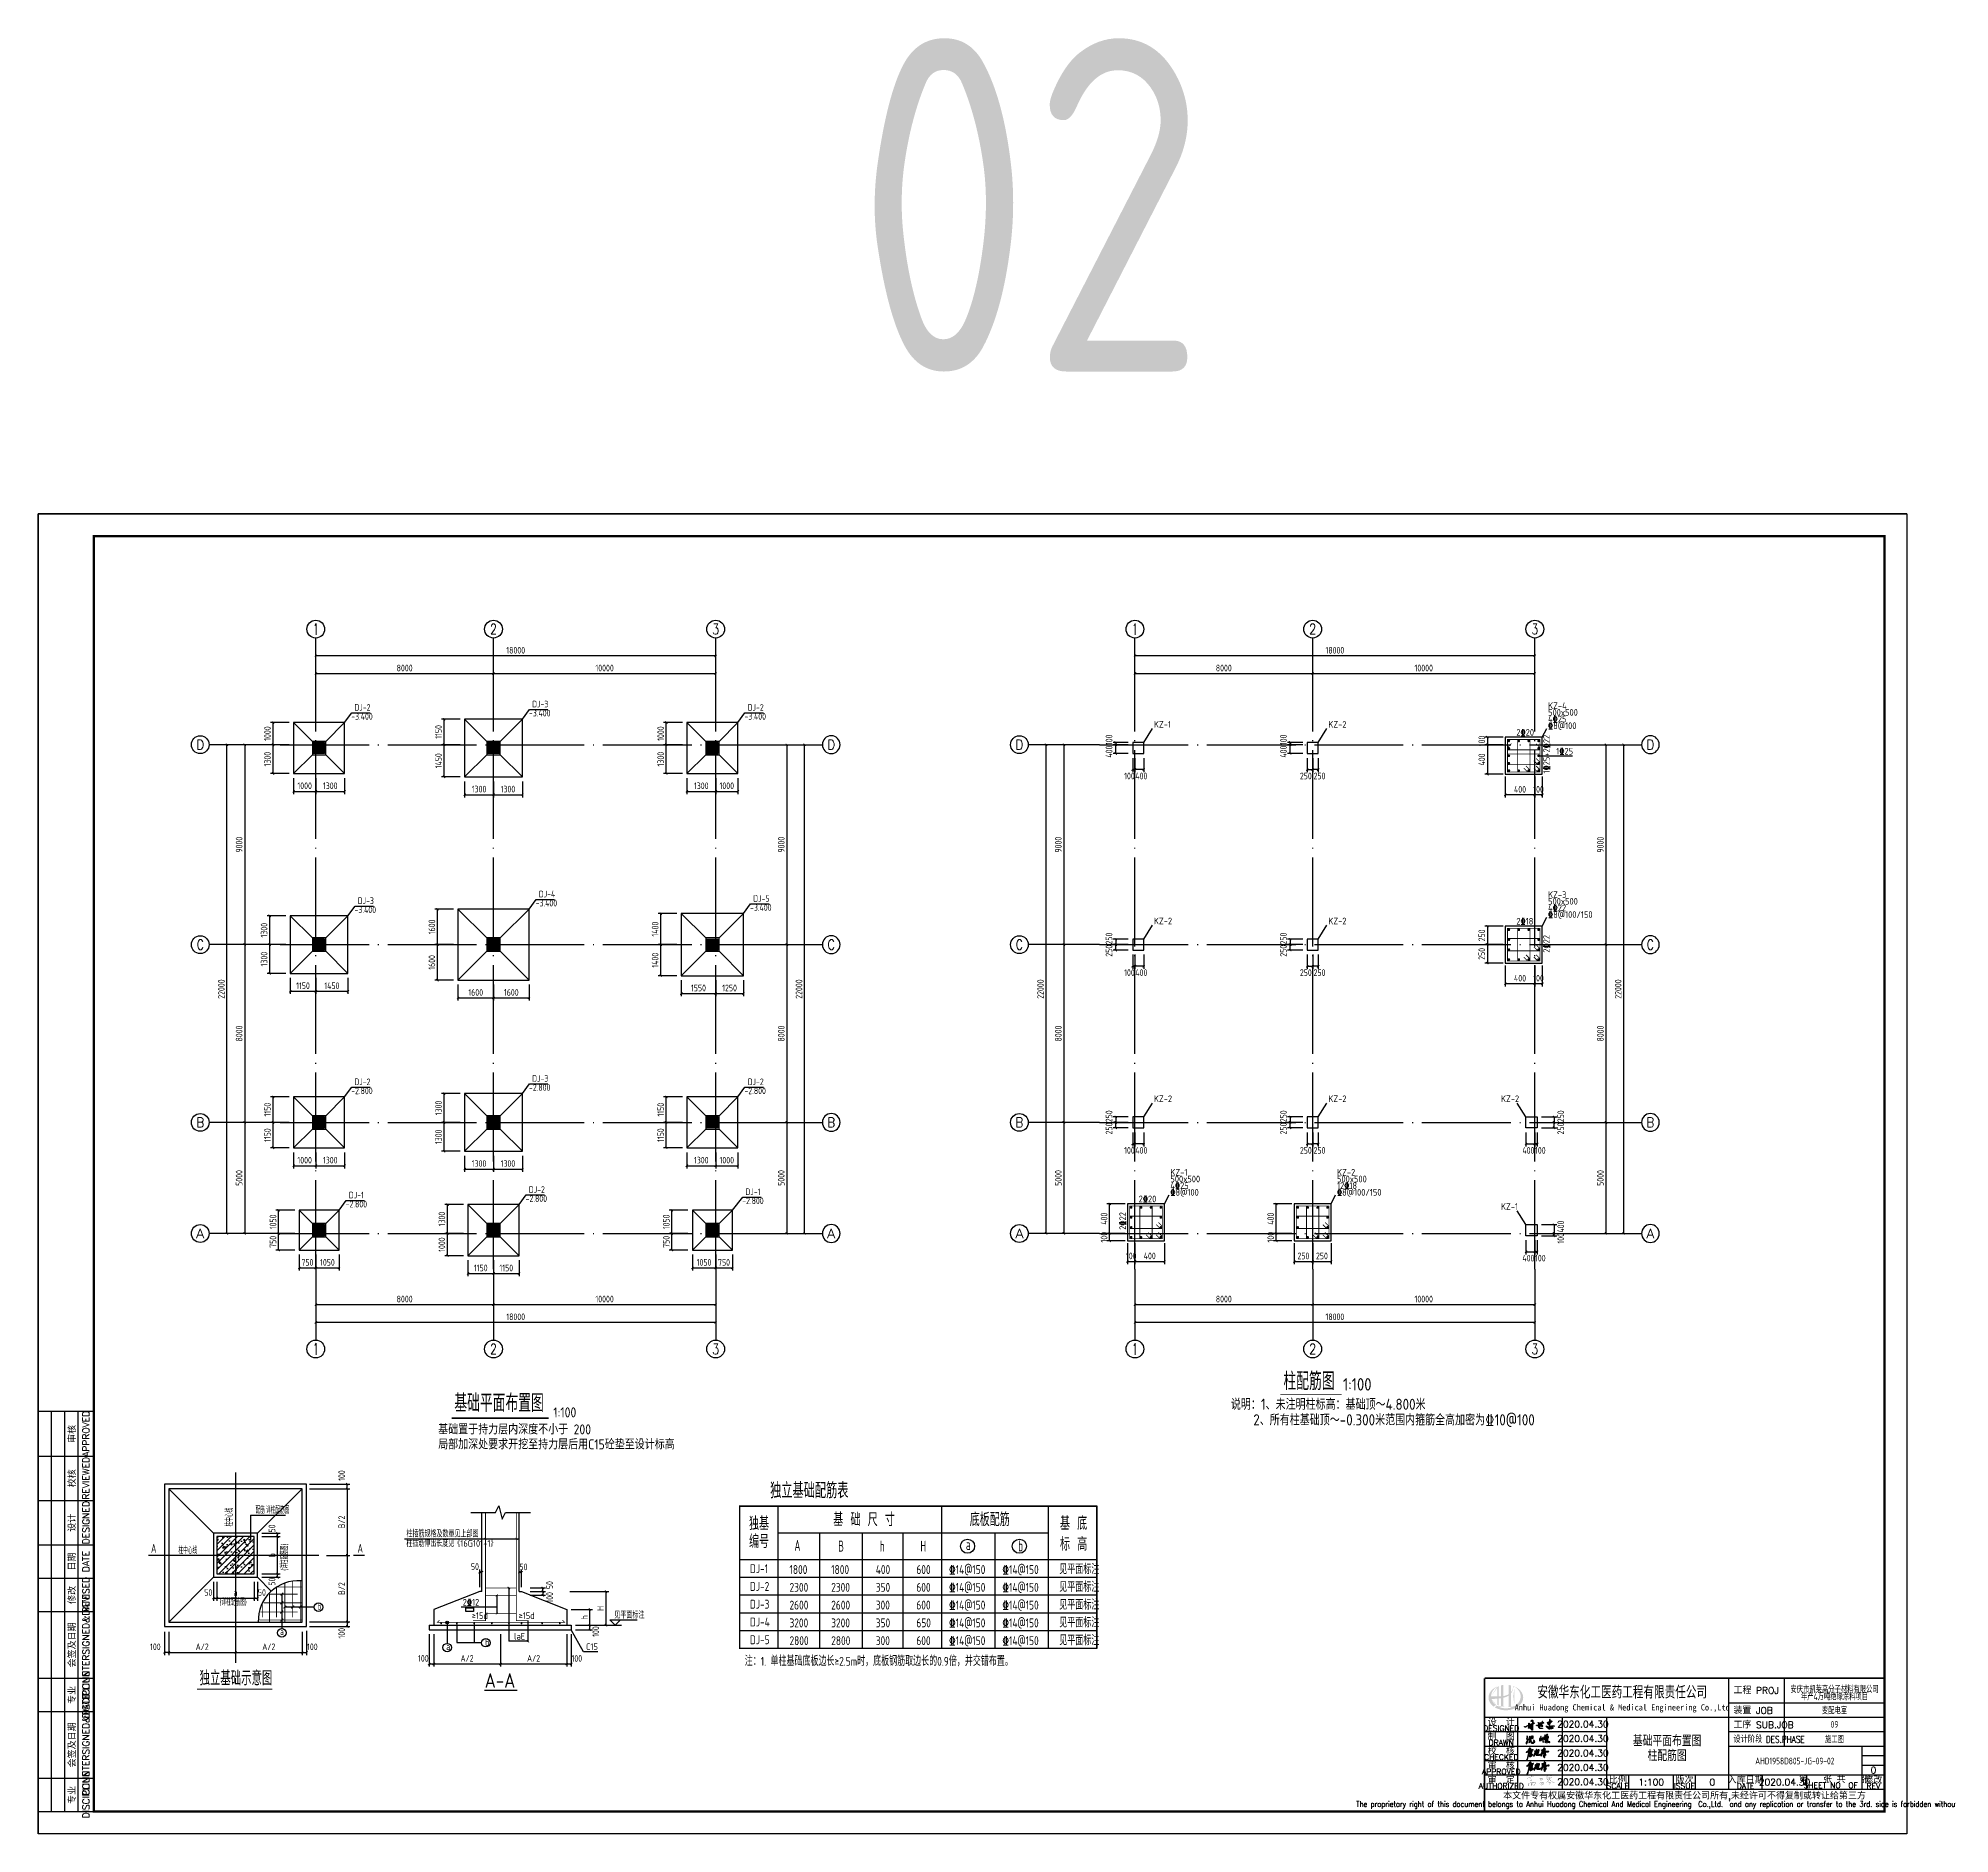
# Model space of a CAD drawing. Extents: x -25044 to 4269, y -48463 to -12228.
# Drawn here: x -13558 to -12698, y -24538 to -23729 of the extents above; entities that cross this region are included whole.
import ezdxf
from ezdxf.enums import TextEntityAlignment as Align

# ---------------------------------------------------------------- set-up
doc = ezdxf.new("R2010")
doc.units = 0
doc.header["$LTSCALE"] = 2000
doc.header["$MEASUREMENT"] = 0
doc.linetypes.add('5', pattern=[101.666661, 79.999995, -9.999999, 1.666667, -9.999999])
doc.linetypes.add('DOTE', pattern=[2.42, 2, -0.2, 0.02, -0.2])
doc.layers.get('0').update_dxf_attribs({"linetype": 'CONTINUOUS'})
doc.layers.get('DEFPOINTS').update_dxf_attribs({"linetype": 'CONTINUOUS'})
for name, color, linetype in [('1505', 2, 'CONTINUOUS'), ('1526', 7, 'CONTINUOUS'), ('AXIS', 75, 'CONTINUOUS'), ('AXIS_TEXT', 7, 'CONTINUOUS'), ('dim', 7, 'CONTINUOUS'), ('DOTE', 1, 'DOTE'), ('HATCH', 8, 'CONTINUOUS'), ('LAYER1', 94, 'CONTINUOUS'), ('NUM', 7, 'CONTINUOUS'), ('PUB_DIM', 3, 'CONTINUOUS'), ('PUB_TEXT', 7, 'CONTINUOUS'), ('REIN', 1, 'CONTINUOUS'), ('TEXT', 7, 'CONTINUOUS'), ('THIN', 7, 'CONTINUOUS'), ('尺寸标注', 7, 'CONTINUOUS'), ('文字', 11, 'CONTINUOUS'), ('柱', 2, 'CONTINUOUS'), ('柱原位标注', 7, 'CONTINUOUS'), ('柱填充', 54, 'CONTINUOUS'), ('柱平法箍筋', 24, 'CONTINUOUS'), ('柱平法纵筋', 24, 'CONTINUOUS'), ('柱截面标注', 94, '5'), ('柱集中标注', 2, 'CONTINUOUS'), ('标注尺寸', 253, 'CONTINUOUS'), ('梁集中标注', 2, 'CONTINUOUS'), ('独立基础', 2, 'CONTINUOUS'), ('钢筋线', 1, 'CONTINUOUS')]:
    doc.layers.add(name, color=color, linetype=linetype)
doc.layers.add('DIM_COOR', color=3, linetype='CONTINUOUS', lineweight=15)
doc.styles.add('_TCH_AXIS', font='COMPLEX', dxfattribs={"bigfont": 'GBCBIG'})
doc.styles.add('COMPLEX', font='COMPLEX')
doc.styles.add('ECEC_TK', font='txt_l.shx', dxfattribs={"bigfont": 'hztxt_l.shx'})
doc.styles.add('ECEC_TQ', font='txt_l.shx', dxfattribs={"bigfont": 'hztxt_l.shx'})
doc.styles.add('ECEC_TQ_S', font='')
doc.styles.add('GBHZ', font='gbenor.shx', dxfattribs={"width": 0.8, "bigfont": 'gbcbig.shx'})
doc.styles.add('TS', font='tssdeng.shx', dxfattribs={"width": 0.8, "height": 2.5, "bigfont": 'tssdchn.shx'})
doc.styles.add('TSSD_Rein', font='Tssdeng.shx', dxfattribs={"width": 0.7, "bigfont": 'hztxt.shx'})
doc.styles.get('ECEC_TQ_S').set_extended_font_data('SimSun')
doc.dimstyles.new('Y100', dxfattribs={"dimscale": 0, "dimtxt": 3, "dimasz": 0.01, "dimexe": 1.2, "dimexo": 2, "dimgap": 1, "dimtad": 1, "dimdec": 0, "dimlfac": 100, "dimzin": 0, "dimdsep": 46, "dimtxsty": 'GBHZ', "dimblk": 'DX', "dimcen": 0.09, "dimdle": 1, "dimclrd": 7, "dimclre": 7, "dimclrt": 7, "dimadec": 0, "dimazin": 0, "dimtfac": 1, "dimtdec": 0, "dimtix": 1, "dimtmove": 2, "dimatfit": 3, "dimldrblk": 'DX', "dimfxl": 0, "dimtolj": 1, "dimtzin": 0, "dimarcsym": 0})
doc.dimstyles.new('Y30', dxfattribs={"dimscale": 0, "dimtxt": 3, "dimasz": 0.01, "dimexe": 1.2, "dimexo": 1, "dimgap": 1, "dimtad": 1, "dimdec": 0, "dimlfac": 30, "dimzin": 0, "dimdsep": 46, "dimtxsty": 'GBHZ', "dimblk1": 'DX', "dimblk2": 'DX', "dimsah": 1, "dimcen": 0.09, "dimdle": 1, "dimadec": 0, "dimazin": 0, "dimtfac": 1, "dimtdec": 0, "dimtix": 1, "dimtmove": 2, "dimatfit": 3, "dimldrblk": 'DX', "dimfxl": 0, "dimtolj": 1, "dimtzin": 0, "dimarcsym": 0})

msp = doc.modelspace()

# ---------------------------------------------------------------- texts
at = {"style": 'ECEC_TK'}
for s, p in [('APPROVED', (-13536.822, -24357.563)), ('审核', (-13543.322, -24357.563)), ('REVIEWED', (-13536.822, -24377.563)), ('校核', (-13543.322, -24377.563)), ('DESIGNED', (-13536.822, -24397.563)), ('设计', (-13543.322, -24397.563)), ('日期', (-13543.322, -24415.063)), ('DATE', (-13536.822, -24415.063)), ('REVISED', (-13536.822, -24430.063)), ('修改', (-13543.322, -24430.063)), ('COUNTERSIGNED&DATE', (-13536.822, -24452.563)), ('会签及日期', (-13543.322, -24452.563)), ('DISCIPLINE', (-13536.822, -24475.063)), ('专业', (-13543.322, -24475.063)), ('COUNTERSIGNED&DATE', (-13536.822, -24497.563)), ('会签及日期', (-13543.322, -24497.563)), ('DISCIPLINE', (-13536.822, -24520.063)), ('专业', (-13543.322, -24520.063))]:
    msp.add_text(s, height=3, rotation=90, dxfattribs=at).set_placement(p, align=Align.MIDDLE)
at = {"ltscale": 2, "style": 'GBHZ'}
msp.add_text('1:100', height=4.5, rotation=0.204441, dxfattribs=at).set_placement((-13326.466, -24350.178))
for s, height, style, p in [('基础置于持力层内深度不小于 200', 4.5, 'GBHZ', (-13378.304, -24357.817)), ('局部加深处要求开挖至持力层后用C15砼垫至设计标高', 4.5, 'GBHZ', (-13378.304, -24364.545)), ('工程 PROJ', 3, 'ECEC_TQ', (-12795.322, -24474.563)), ('装置 JOB', 3, 'ECEC_TQ', (-12795.322, -24483.563)), ('工序 SUB.JOB', 3, 'ECEC_TQ', (-12795.322, -24490.063))]:
    msp.add_text(s, height=height, dxfattribs=dict(style=style)).set_placement(p)
for s, height, style, width, p in [('安徽华东化工医药工程有限责任公司', 5, 'ECEC_TQ_S', 0.7, (-12845.373, -24473.563)), ('Anhui Huadong Chemical & Medical Engineering Co.,Ltd', 2.8, 'ECEC_TQ_S', 0.85, (-12845.373, -24481.063)), ('The proprietary right of this document belongs to Anhui Huadong Chemical And Medical Engineering  Co.,Ltd.  and any replication or transfer to the 3rd. side is forbidden without its permission. ', 2.5, 'ECEC_TQ', 0.72, (-12817.322, -24524.563))]:
    msp.add_text(s, height=height, dxfattribs=dict(style=style, width=width)).set_placement(p, align=Align.MIDDLE)
at = {"style": 'ECEC_TQ'}
for s, height, p in [('设  计', 3, (-12899.822, -24487.063)), ('DESIGNED', 2.5, (-12899.822, -24490.063)), ('制  图', 3, (-12899.822, -24493.563)), ('CHECKED', 2.5, (-12899.822, -24503.063)), ('DRAWN', 2.5, (-12899.822, -24496.563)), ('校  核', 3, (-12899.822, -24500.063)), ('APPROVED', 2.5, (-12899.822, -24509.563)), ('审  核', 3, (-12899.822, -24506.563)), ('审  定', 3, (-12899.822, -24513.063)), ('比例', 3, (-12847.322, -24513.063)), ('版次', 3, (-12817.322, -24513.063)), ('入库日期', 3, (-12789.822, -24513.063)), ('第   张 共   张', 3, (-12749.822, -24512.813)), ('修改', 3, (-12732.322, -24513.063)), ('AUTHORIZED', 2.5, (-12899.822, -24516.063)), ('本文件专有权属安徽华东化工医药工程有限责任公司所有,未经许可不得复制或转让给第三方', 3, (-12817.322, -24520.563)), ('SCALE', 2.5, (-12847.322, -24516.063)), ('ISSUE', 2.5, (-12817.322, -24516.063)), ('DATE', 2.5, (-12789.822, -24516.063)), ('SHEET NO  OF  ', 2.5, (-12749.822, -24515.813)), ('REV', 2.5, (-12732.322, -24516.063))]:
    msp.add_text(s, height=height, dxfattribs=at).set_placement(p, align=Align.MIDDLE)
at = {"style": 'ECEC_TQ', "width": 0.8}
msp.add_text('设计阶段 DES.PHASE', height=3, dxfattribs=at).set_placement((-12795.322, -24496.563))
at = {"style": 'ECEC_TQ'}
for tag, text, p in [('2020.04.30', ' ', (-12863.078, -24488.235)), ('2020.04.30', ' ', (-12863.078, -24494.735)), ('2020.04.30', ' ', (-12863.078, -24501.235)), ('2020.04.30', ' ', (-12863.078, -24507.735)), ('0', '0', (-12732.322, -24508.896)), ('2020.04.30', ' ', (-12863.078, -24514.235)), ('1:100', '1:100', (-12832.322, -24514.313)), ('0', '0', (-12804.822, -24514.313)), ('2020.04.30', ' ', (-12772.322, -24514.313))]:
    msp.add_attdef(tag, text=text, height=3, dxfattribs=at).set_placement(p, align=Align.MIDDLE)
at = {"layer": '1526', "style": 'GBHZ', "width": 0.8}
for s, p in [('DJ-2', (-13416.01, -24032.13)), ('DJ-3', (-13336.01, -24030.63)), ('DJ-2', (-13239.01, -24032.13)), ('-3.400', (-13417.459, -24036.194)), ('-3.400', (-13337.459, -24034.694)), ('-3.400', (-13240.459, -24036.194)), ('DJ-3', (-13414.51, -24119.13)), ('DJ-4', (-13333.01, -24116.13)), ('DJ-5', (-13236.51, -24118.13)), ('-3.400', (-13415.959, -24123.194)), ('-3.400', (-13334.459, -24120.194)), ('-3.400', (-13237.959, -24122.194)), ('-2.800', (-13417.459, -24204.694)), ('DJ-2', (-13416.01, -24200.63)), ('-2.800', (-13337.459, -24203.194)), ('DJ-3', (-13336.01, -24199.13)), ('-2.800', (-13240.459, -24204.694)), ('DJ-2', (-13239.01, -24200.63)), ('-2.800', (-13419.959, -24255.694)), ('DJ-1', (-13418.51, -24251.63)), ('-2.800', (-13338.959, -24253.194)), ('DJ-2', (-13337.51, -24249.13)), ('-2.800', (-13241.459, -24254.194)), ('DJ-1', (-13240.01, -24250.13))]:
    msp.add_text(s, height=3, dxfattribs=at).set_placement(p)
at = {"layer": 'AXIS', "style": 'TSSD_Rein', "width": 0.7}
for s, p in [('安庆市凯莱高分子材料有限公司', (-12749.822, -24472.287)), ('年产4万吨绝缘涂料项目', (-12749.822, -24475.517)), ('变配电室', (-12749.822, -24481.813)), ('施工图', (-12749.822, -24494.813)), ('09', (-12749.822, -24488.313)), ('AHD1958D805-JG-09-02', (-12767.681, -24504.826))]:
    msp.add_text(s, height=3, dxfattribs=at).set_placement(p, align=Align.MIDDLE)
at = {"layer": 'NUM', "style": 'GBHZ'}
msp.add_text('基础平面布置图', height=8, dxfattribs=at).set_placement((-13371.053, -24347.71))
at = {"layer": 'NUM', "style": 'GBHZ', "width": 0.9}
msp.add_text('注：1. 单柱基础底板边长≥2.5m时，底板钢筋取边长的0.9倍，并交错布置。', height=4, dxfattribs=at).set_placement((-13240.315, -24461.953))
at = {"layer": 'PUB_DIM', "color": 7, "style": 'GBHZ', "width": 0.9}
for s, p in [('柱插筋伸出长度见《16G101-1》', (-13392.667, -24408.382, -30)), ('柱插筋规格及数量见上部图', (-13392.573, -24404.106, -30)), ('2%%13212', (-13367.273, -24434.887)), ('≥15d', (-13363.195, -24440.903)), ('≥15d', (-13342.132, -24440.903))]:
    msp.add_text(s, height=3, dxfattribs=at).set_placement(p)
at = {"layer": 'PUB_TEXT', "style": 'TS', "width": 0.8}
for s, p in [('基础平面布置图', (-12825.156, -24495.424)), ('柱配筋图', (-12825.156, -24502.116))]:
    msp.add_text(s, height=5, dxfattribs=at).set_placement(p, align=Align.MIDDLE)
at = {"layer": 'TEXT', "color": 7, "style": 'GBHZ'}
for s, height, p in [('独立基础配筋表', 7, (-13228.914, -24386.575, -24.954)), ('独基', 6, (-13238.388, -24400.918)), ('基 础 尺 寸', 6, (-13200.482, -24399.108)), ('底板配筋 ', 6, (-13139.06, -24399.108)), ('基 底', 6, (-13098.432, -24400.817)), ('编号', 6, (-13238.388, -24409.005)), ('标 高', 6, (-13098.432, -24410.153))]:
    msp.add_text(s, height=height, dxfattribs=at).set_placement(p)
at = {"layer": 'TEXT', "style": 'GBHZ'}
for s, height, width, p in [('A', 4, 0.7, (-13507.568, -24411.074)), ('A', 4, 0.7, (-13414.619, -24411.074)), ('DJ-1', 4, 0.9, (-13237.955, -24420.242)), ('1800', 4, 0.9, (-13220.189, -24420.65)), ('1800', 4, 0.9, (-13201.408, -24420.65)), ('400', 4, 0.9, (-13181.354, -24420.65)), ('600', 4, 0.9, (-13163.083, -24420.65)), ('%%13214@150', 4, 0.9, (-13148.448, -24420.65)), ('%%13214@150', 4, 0.9, (-13124.448, -24420.65)), ('见平面标注', 4, 0.9, (-13098.739, -24420.65)), ('DJ-2', 4, 0.9, (-13237.955, -24428.242)), ('2300', 4, 0.9, (-13220.189, -24428.65)), ('2300', 4, 0.9, (-13201.408, -24428.65)), ('350', 4, 0.9, (-13181.354, -24428.65)), ('600', 4, 0.9, (-13163.083, -24428.65)), ('%%13214@150', 4, 0.9, (-13148.448, -24428.65)), ('%%13214@150', 4, 0.9, (-13124.448, -24428.65)), ('见平面标注', 4, 0.9, (-13098.739, -24428.65)), ('b', 3, 0.7, (-13432.561, -24436.759)), ('DJ-3', 4, 0.9, (-13237.955, -24436.242)), ('2600', 4, 0.9, (-13220.189, -24436.65)), ('2600', 4, 0.9, (-13201.408, -24436.65)), ('300', 4, 0.9, (-13181.354, -24436.65)), ('600', 4, 0.9, (-13163.083, -24436.65)), ('%%13214@150', 4, 0.9, (-13148.448, -24436.65)), ('%%13214@150', 4, 0.9, (-13124.448, -24436.65)), ('见平面标注', 4, 0.9, (-13098.739, -24436.65)), ('见平面标注', 3, 0.9, (-13298.984, -24440.667)), ('DJ-4', 4, 0.9, (-13237.955, -24444.242)), ('3200', 4, 0.9, (-13220.189, -24444.65)), ('3200', 4, 0.9, (-13201.408, -24444.65)), ('350', 4, 0.9, (-13181.354, -24444.65)), ('650', 4, 0.9, (-13163.083, -24444.65)), ('%%13214@150', 4, 0.9, (-13148.448, -24444.65)), ('%%13214@150', 4, 0.9, (-13124.448, -24444.65)), ('见平面标注', 4, 0.9, (-13098.739, -24444.65)), ('a', 3, 0.7, (-13449.412, -24448.112)), ('b', 3, 0.9, (-13357.174, -24452.895)), ('C15', 3, 0.9, (-13311.783, -24454.842)), ('DJ-5', 4, 0.9, (-13237.955, -24452.242)), ('2800', 4, 0.9, (-13220.189, -24452.65)), ('2800', 4, 0.9, (-13201.408, -24452.65)), ('300', 4, 0.9, (-13181.354, -24452.65)), ('600', 4, 0.9, (-13163.083, -24452.65)), ('%%13214@150', 4, 0.9, (-13148.448, -24452.65)), ('%%13214@150', 4, 0.9, (-13124.448, -24452.65)), ('见平面标注', 4, 0.9, (-13098.739, -24452.65)), ('a', 3, 0.9, (-13374.75, -24454.903))]:
    msp.add_text(s, height=height, dxfattribs=dict(at, width=width)).set_placement(p)
at = {"layer": 'TEXT', "color": 7, "style": 'GBHZ', "width": 0.7}
for s, p in [('A', (-13217.95, -24410.281)), ('B', (-13198.228, -24410.589)), ('h', (-13179.518, -24410.589)), ('H', (-13161.247, -24410.589)), ('a', (-13140.775, -24409.889)), ('b', (-13117.253, -24410.479))]:
    msp.add_text(s, height=5, dxfattribs=at).set_placement(p)
at = {"layer": '文字', "color": 6, "style": 'GBHZ'}
for s, height, p in [('柱配筋图', 8, (-12997.874, -24337.896)), ('1:100', 5.6, (-12971.07, -24338.092)), ('说明：1、未注明柱标高：基础顶～4.800米', 5, (-13021.524, -24346.765)), ('2、所有柱基础顶～-0.300米范围内箍筋全高加密为%%13210@100', 5, (-13011.419, -24353.765)), ('独立基础示意图 ', 6.5, (-13485.71, -24470.773, -24.954)), ('A-A', 6.5, (-13357.351, -24471.838, -24.954))]:
    msp.add_text(s, height=height, dxfattribs=at).set_placement(p)
at = {"layer": '柱原位标注', "style": 'GBHZ', "width": 0.9}
for p in [(-12893.023, -24043.364), (-13063.023, -24253.364)]:
    msp.add_text('2%%13220', height=3, dxfattribs=at).set_placement(p)
for s, rotation, p in [('1%%13225+2%%13222', 90, (-12877.963, -24060.358)), ('2%%13222', 90.000004, (-13068.731, -24265.723))]:
    msp.add_text(s, height=3, rotation=rotation, dxfattribs=at).set_placement(p)
at = {"layer": '柱原位标注', "color": 1, "style": 'GBHZ', "width": 0.9}
for s, p in [('1%%13225', (-12875.061, -24051.831)), ('2%%13218', (-12893.023, -24128.364))]:
    msp.add_text(s, height=3, dxfattribs=at).set_placement(p)
msp.add_text('2%%13222', height=3, rotation=90, dxfattribs=at).set_placement((-12877.963, -24141.023))
at = {"layer": '柱集中标注', "style": 'GBHZ', "width": 0.9}
for s, p in [('KZ-4', (-12878.752, -24031.364)), ('KZ-1', (-13056.167, -24039.768)), ('KZ-2', (-12977.667, -24039.768)), ('4%%13225', (-12878.752, -24037.364)), ('500x500', (-12878.752, -24034.364)), ('%%1328@100', (-12878.752, -24040.364)), ('500x500', (-12878.752, -24119.364)), ('KZ-3', (-12878.752, -24116.364)), ('%%1328@100/150', (-12878.752, -24125.364)), ('KZ-2', (-13056.167, -24128.268)), ('KZ-2', (-12977.667, -24128.268)), ('KZ-2', (-13056.167, -24208.268)), ('KZ-2', (-12977.667, -24208.268)), ('KZ-2', (-12899.962, -24208.268)), ('4%%13225', (-13048.752, -24247.364)), ('500x500', (-13048.752, -24244.364)), ('KZ-1', (-13048.752, -24241.364)), ('12%%13218', (-12973.752, -24247.364)), ('500x500', (-12973.752, -24244.364)), ('KZ-2', (-12973.752, -24241.364)), ('%%1328@100', (-13048.752, -24250.364)), ('%%1328@100/150', (-12973.752, -24250.364)), ('KZ-1', (-12899.962, -24256.768))]:
    msp.add_text(s, height=3, dxfattribs=at).set_placement(p)
at = {"layer": '柱集中标注', "color": 1, "style": 'GBHZ', "width": 0.9}
msp.add_text('4%%13222', height=3, dxfattribs=at).set_placement((-12878.752, -24122.364))
at = {"layer": '标注尺寸', "style": 'GBHZ', "width": 0.9}
msp.add_text('laE', height=3, dxfattribs=at).set_placement((-13344.147, -24450.164))
at = {"layer": '梁集中标注', "style": 'GBHZ', "width": 0.9}
msp.add_text('02', height=150, dxfattribs=at).set_placement((-13190.075, -23879.449))
at = {"layer": '独立基础', "style": 'GBHZ', "width": 0.7}
for s, p in [('配筋', (-13460.526, -24393.42)), ('详柱配筋图', (-13455.776, -24393.433)), ('柱中心线', (-13495.201, -24411.572)), ('(详柱配筋图)', (-13476.671, -24434.824))]:
    msp.add_text(s, height=3, dxfattribs=at).set_placement(p)
for s, p in [('柱中心线', (-13470.748, -24399.225)), ('(详柱配筋图)', (-13445.92, -24419.148))]:
    msp.add_text(s, height=3, rotation=90, dxfattribs=at).set_placement(p)

# ---------------------------------------------------------------- blocks, each defined once
blk = doc.blocks.new('DX')
at = {"color": 0, "linetype": 'ByBlock', "const_width": 40}
blk.add_lwpolyline([(-54, -51), (46, 49)], dxfattribs=at)
blk = doc.blocks.new('*D49')
at = {"layer": 'DEFPOINTS', "color": 0, "ltscale": 0.1, "transparency": 16777216}
for p in [(-13479.44, -24422.11), (-13477.94, -24422.11), (-13477.94, -24431.48)]:
    blk.add_point(p, dxfattribs=at)
at = {"layer": 'dim', "color": 7, "lineweight": -2, "ltscale": 0.1, "transparency": 16777216}
for p, q in [((-13479.44, -24424.11), (-13479.44, -24432.68)), ((-13477.94, -24424.11), (-13477.94, -24432.68)), ((-13479.45, -24431.48), (-13479.46, -24431.48)), ((-13479.44, -24431.48), (-13477.94, -24431.48)), ((-13477.93, -24431.48), (-13477.92, -24431.48))]:
    blk.add_line(p, q, dxfattribs=at)
at = {"layer": 'dim', "color": 7, "lineweight": -2, "ltscale": 0.1, "transparency": 16777216, "xscale": 0.01, "yscale": 0.01, "zscale": 0.01}
blk.add_blockref('DX', (-13479.44, -24431.48), dxfattribs=at)
at = {"layer": 'dim', "color": 7, "lineweight": -2, "ltscale": 0.1, "transparency": 16777216, "xscale": 0.01, "yscale": 0.01, "zscale": 0.01, "rotation": 180}
blk.add_blockref('DX', (-13477.94, -24431.48), dxfattribs=at)
at = {"layer": 'dim', "color": 7, "ltscale": 0.1, "transparency": 16777216, "insert": (-13481.77, -24428.98), "char_height": 3, "attachment_point": 5, "style": 'GBHZ'}
blk.add_mtext('\\A1;50', dxfattribs=at)
blk = doc.blocks.new('*D50')
at = {"layer": 'DEFPOINTS', "color": 0, "ltscale": 0.1, "transparency": 16777216}
for p in [(-13469.54, -24442.25), (-13499.54, -24444.75), (-13469.54, -24455.92)]:
    blk.add_point(p, dxfattribs=at)
at = {"layer": 'dim', "color": 7, "lineweight": -2, "ltscale": 0.1, "transparency": 16777216}
for p, q in [((-13499.54, -24446.75), (-13499.54, -24457.12)), ((-13469.54, -24444.25), (-13469.54, -24457.12)), ((-13499.53, -24455.92), (-13469.55, -24455.92))]:
    blk.add_line(p, q, dxfattribs=at)
at = {"layer": 'dim', "color": 7, "lineweight": -2, "ltscale": 0.1, "transparency": 16777216, "xscale": 0.01, "yscale": 0.01, "zscale": 0.01, "rotation": 180}
blk.add_blockref('DX', (-13499.54, -24455.92), dxfattribs=at)
at = {"layer": 'dim', "color": 7, "lineweight": -2, "ltscale": 0.1, "transparency": 16777216, "xscale": 0.01, "yscale": 0.01, "zscale": 0.01}
blk.add_blockref('DX', (-13469.54, -24455.92), dxfattribs=at)
at = {"layer": 'dim', "color": 7, "ltscale": 0.1, "transparency": 16777216, "insert": (-13484.54, -24453.42), "char_height": 3, "attachment_point": 5, "style": 'GBHZ'}
blk.add_mtext('\\A1;A/2', dxfattribs=at)
blk = doc.blocks.new('*D51')
at = {"layer": 'DEFPOINTS', "color": 0, "ltscale": 0.1, "transparency": 16777216}
for p in [(-13477.94, -24422.11), (-13461.14, -24422.11), (-13461.14, -24431.48)]:
    blk.add_point(p, dxfattribs=at)
at = {"layer": 'dim', "color": 7, "lineweight": -2, "ltscale": 0.1, "transparency": 16777216}
for p, q in [((-13477.94, -24424.11), (-13477.94, -24432.68)), ((-13461.14, -24424.11), (-13461.14, -24432.68)), ((-13477.93, -24431.48), (-13461.15, -24431.48))]:
    blk.add_line(p, q, dxfattribs=at)
at = {"layer": 'dim', "color": 7, "lineweight": -2, "ltscale": 0.1, "transparency": 16777216, "xscale": 0.01, "yscale": 0.01, "zscale": 0.01, "rotation": 180}
blk.add_blockref('DX', (-13477.94, -24431.48), dxfattribs=at)
at = {"layer": 'dim', "color": 7, "lineweight": -2, "ltscale": 0.1, "transparency": 16777216, "xscale": 0.01, "yscale": 0.01, "zscale": 0.01}
blk.add_blockref('DX', (-13461.14, -24431.48), dxfattribs=at)
at = {"layer": 'dim', "color": 7, "ltscale": 0.1, "transparency": 16777216, "insert": (-13469.54, -24428.98), "char_height": 3, "attachment_point": 5, "style": 'GBHZ'}
blk.add_mtext('\\A1;a', dxfattribs=at)
blk = doc.blocks.new('*D27')
at = {"layer": 'DEFPOINTS', "color": 0, "ltscale": 0.1, "transparency": 16777216}
for p in [(-13501.54, -24444.65), (-13499.54, -24444.65), (-13501.54, -24455.92)]:
    blk.add_point(p, dxfattribs=at)
at = {"layer": 'dim', "color": 7, "lineweight": -2, "ltscale": 0.1, "transparency": 16777216}
for p, q in [((-13501.54, -24446.65), (-13501.54, -24457.12)), ((-13499.54, -24446.65), (-13499.54, -24457.12)), ((-13501.55, -24455.92), (-13501.56, -24455.92)), ((-13499.54, -24455.92), (-13501.54, -24455.92)), ((-13499.53, -24455.92), (-13499.52, -24455.92))]:
    blk.add_line(p, q, dxfattribs=at)
at = {"layer": 'dim', "color": 7, "lineweight": -2, "ltscale": 0.1, "transparency": 16777216, "xscale": 0.01, "yscale": 0.01, "zscale": 0.01}
blk.add_blockref('DX', (-13501.54, -24455.92), dxfattribs=at)
at = {"layer": 'dim', "color": 7, "lineweight": -2, "ltscale": 0.1, "transparency": 16777216, "xscale": 0.01, "yscale": 0.01, "zscale": 0.01, "rotation": 180}
blk.add_blockref('DX', (-13499.54, -24455.92), dxfattribs=at)
at = {"layer": 'dim', "color": 7, "ltscale": 0.1, "transparency": 16777216, "insert": (-13505.61, -24453.42), "char_height": 3, "attachment_point": 5, "style": 'GBHZ'}
blk.add_mtext('\\A1;100', dxfattribs=at)
blk = doc.blocks.new('*D28')
at = {"layer": 'DEFPOINTS', "color": 0, "ltscale": 0.1, "transparency": 16777216}
for p in [(-13438.16, -24380.25), (-13438.16, -24382.25), (-13419.23, -24380.25)]:
    blk.add_point(p, dxfattribs=at)
at = {"layer": 'dim', "color": 7, "lineweight": -2, "ltscale": 0.1, "transparency": 16777216}
for p, q in [((-13436.16, -24380.25), (-13418.03, -24380.25)), ((-13436.16, -24382.25), (-13418.03, -24382.25)), ((-13419.23, -24380.24), (-13419.23, -24380.23)), ((-13419.23, -24382.25), (-13419.23, -24380.25)), ((-13419.23, -24382.26), (-13419.23, -24382.27))]:
    blk.add_line(p, q, dxfattribs=at)
at = {"layer": 'dim', "color": 7, "lineweight": -2, "ltscale": 0.1, "transparency": 16777216, "xscale": 0.01, "yscale": 0.01, "zscale": 0.01}
for p, rotation in [((-13419.23, -24380.25), 270), ((-13419.23, -24382.25), 90)]:
    blk.add_blockref('DX', p, dxfattribs=dict(at, rotation=rotation))
at = {"layer": 'dim', "color": 7, "ltscale": 0.1, "transparency": 16777216, "insert": (-13421.73, -24376.34), "char_height": 3, "attachment_point": 5, "rotation": 90, "style": 'GBHZ'}
blk.add_mtext('\\A1;100', dxfattribs=at)
blk = doc.blocks.new('*D29')
at = {"layer": 'DEFPOINTS', "color": 0, "ltscale": 0.1, "transparency": 16777216}
for p in [(-13430.61, -24382.25), (-13430.61, -24412.25), (-13419.23, -24412.25)]:
    blk.add_point(p, dxfattribs=at)
at = {"layer": 'dim', "color": 7, "lineweight": -2, "ltscale": 0.1, "transparency": 16777216}
for p, q in [((-13428.61, -24382.25), (-13418.03, -24382.25)), ((-13419.23, -24382.26), (-13419.23, -24412.24)), ((-13428.61, -24412.25), (-13418.03, -24412.25))]:
    blk.add_line(p, q, dxfattribs=at)
at = {"layer": 'dim', "color": 7, "lineweight": -2, "ltscale": 0.1, "transparency": 16777216, "xscale": 0.01, "yscale": 0.01, "zscale": 0.01}
for p, rotation in [((-13419.23, -24382.25), 90), ((-13419.23, -24412.25), 270)]:
    blk.add_blockref('DX', p, dxfattribs=dict(at, rotation=rotation))
at = {"layer": 'dim', "color": 7, "ltscale": 0.1, "transparency": 16777216, "insert": (-13421.73, -24397.25), "char_height": 3, "attachment_point": 5, "rotation": 90, "style": 'GBHZ'}
blk.add_mtext('\\A1;B/2', dxfattribs=at)
blk = doc.blocks.new('*D30')
at = {"layer": 'DEFPOINTS', "color": 0, "ltscale": 0.1, "transparency": 16777216}
for p in [(-13430.61, -24412.25), (-13430.61, -24442.25), (-13419.23, -24442.25)]:
    blk.add_point(p, dxfattribs=at)
at = {"layer": 'dim', "color": 7, "lineweight": -2, "ltscale": 0.1, "transparency": 16777216}
for p, q in [((-13428.61, -24412.25), (-13418.03, -24412.25)), ((-13419.23, -24412.26), (-13419.23, -24442.24)), ((-13428.61, -24442.25), (-13418.03, -24442.25))]:
    blk.add_line(p, q, dxfattribs=at)
at = {"layer": 'dim', "color": 7, "lineweight": -2, "ltscale": 0.1, "transparency": 16777216, "xscale": 0.01, "yscale": 0.01, "zscale": 0.01}
for p, rotation in [((-13419.23, -24412.25), 90), ((-13419.23, -24442.25), 270)]:
    blk.add_blockref('DX', p, dxfattribs=dict(at, rotation=rotation))
at = {"layer": 'dim', "color": 7, "ltscale": 0.1, "transparency": 16777216, "insert": (-13421.73, -24427.25), "char_height": 3, "attachment_point": 5, "rotation": 90, "style": 'GBHZ'}
blk.add_mtext('\\A1;B/2', dxfattribs=at)
blk = doc.blocks.new('*D31')
at = {"layer": 'DEFPOINTS', "color": 0, "ltscale": 0.1, "transparency": 16777216}
for p in [(-13459.64, -24403.81), (-13450.62, -24403.81), (-13459.67, -24420.61)]:
    blk.add_point(p, dxfattribs=at)
at = {"layer": 'dim', "color": 7, "lineweight": -2, "ltscale": 0.1, "transparency": 16777216}
for p, q in [((-13457.64, -24403.81), (-13449.42, -24403.81)), ((-13450.62, -24420.6), (-13450.62, -24403.82)), ((-13457.67, -24420.61), (-13449.42, -24420.61))]:
    blk.add_line(p, q, dxfattribs=at)
at = {"layer": 'dim', "color": 7, "lineweight": -2, "ltscale": 0.1, "transparency": 16777216, "xscale": 0.01, "yscale": 0.01, "zscale": 0.01}
for p, rotation in [((-13450.62, -24403.81), 90), ((-13450.62, -24420.61), 270)]:
    blk.add_blockref('DX', p, dxfattribs=dict(at, rotation=rotation))
at = {"layer": 'dim', "color": 7, "ltscale": 0.1, "transparency": 16777216, "insert": (-13453.12, -24412.21), "char_height": 3, "attachment_point": 5, "rotation": 90, "style": 'GBHZ'}
blk.add_mtext('\\A1;b', dxfattribs=at)
blk = doc.blocks.new('*D32')
at = {"layer": 'DEFPOINTS', "color": 0, "ltscale": 0.1, "transparency": 16777216}
for p in [(-13438.16, -24442.25), (-13438.16, -24444.25), (-13419.24, -24444.25)]:
    blk.add_point(p, dxfattribs=at)
at = {"layer": 'dim', "color": 7, "lineweight": -2, "ltscale": 0.1, "transparency": 16777216}
for p, q in [((-13436.16, -24442.25), (-13418.04, -24442.25)), ((-13419.24, -24442.24), (-13419.24, -24442.23)), ((-13419.24, -24442.25), (-13419.24, -24444.25)), ((-13436.16, -24444.25), (-13418.04, -24444.25)), ((-13419.24, -24444.26), (-13419.24, -24444.27))]:
    blk.add_line(p, q, dxfattribs=at)
at = {"layer": 'dim', "color": 7, "lineweight": -2, "ltscale": 0.1, "transparency": 16777216, "xscale": 0.01, "yscale": 0.01, "zscale": 0.01}
for p, rotation in [((-13419.24, -24442.25), 270), ((-13419.24, -24444.25), 90)]:
    blk.add_blockref('DX', p, dxfattribs=dict(at, rotation=rotation))
at = {"layer": 'dim', "color": 7, "ltscale": 0.1, "transparency": 16777216, "insert": (-13421.74, -24447.31), "char_height": 3, "attachment_point": 5, "rotation": 90, "style": 'GBHZ'}
blk.add_mtext('\\A1;100', dxfattribs=at)
blk = doc.blocks.new('*D33')
at = {"layer": 'DEFPOINTS', "color": 0, "ltscale": 0.1, "transparency": 16777216}
for p in [(-13461.14, -24422.11), (-13459.64, -24422.11), (-13459.64, -24431.48)]:
    blk.add_point(p, dxfattribs=at)
at = {"layer": 'dim', "color": 7, "lineweight": -2, "ltscale": 0.1, "transparency": 16777216}
for p, q in [((-13461.14, -24424.11), (-13461.14, -24432.68)), ((-13459.64, -24424.11), (-13459.64, -24432.68)), ((-13461.15, -24431.48), (-13461.16, -24431.48)), ((-13461.14, -24431.48), (-13459.64, -24431.48)), ((-13459.63, -24431.48), (-13459.62, -24431.48))]:
    blk.add_line(p, q, dxfattribs=at)
at = {"layer": 'dim', "color": 7, "lineweight": -2, "ltscale": 0.1, "transparency": 16777216, "xscale": 0.01, "yscale": 0.01, "zscale": 0.01}
blk.add_blockref('DX', (-13461.14, -24431.48), dxfattribs=at)
at = {"layer": 'dim', "color": 7, "lineweight": -2, "ltscale": 0.1, "transparency": 16777216, "xscale": 0.01, "yscale": 0.01, "zscale": 0.01, "rotation": 180}
blk.add_blockref('DX', (-13459.64, -24431.48), dxfattribs=at)
at = {"layer": 'dim', "color": 7, "ltscale": 0.1, "transparency": 16777216, "insert": (-13457.65, -24428.98), "char_height": 3, "attachment_point": 5, "style": 'GBHZ'}
blk.add_mtext('\\A1;50', dxfattribs=at)
blk = doc.blocks.new('*D34')
at = {"layer": 'DEFPOINTS', "color": 0, "ltscale": 0.1, "transparency": 16777216}
for p in [(-13459.67, -24420.61), (-13459.67, -24422.11), (-13450.62, -24420.61)]:
    blk.add_point(p, dxfattribs=at)
at = {"layer": 'dim', "color": 7, "lineweight": -2, "ltscale": 0.1, "transparency": 16777216}
for p, q in [((-13457.67, -24420.61), (-13449.42, -24420.61)), ((-13457.67, -24422.11), (-13449.42, -24422.11)), ((-13450.62, -24420.6), (-13450.62, -24420.59)), ((-13450.62, -24422.11), (-13450.62, -24420.61)), ((-13450.62, -24422.12), (-13450.62, -24422.13))]:
    blk.add_line(p, q, dxfattribs=at)
at = {"layer": 'dim', "color": 7, "lineweight": -2, "ltscale": 0.1, "transparency": 16777216, "xscale": 0.01, "yscale": 0.01, "zscale": 0.01}
for p, rotation in [((-13450.62, -24420.61), 270), ((-13450.62, -24422.11), 90)]:
    blk.add_blockref('DX', p, dxfattribs=dict(at, rotation=rotation))
at = {"layer": 'dim', "color": 7, "ltscale": 0.1, "transparency": 16777216, "insert": (-13453.12, -24424.08), "char_height": 3, "attachment_point": 5, "rotation": 90, "style": 'GBHZ'}
blk.add_mtext('\\A1;50', dxfattribs=at)
blk = doc.blocks.new('*D35')
at = {"layer": 'DEFPOINTS', "color": 0, "ltscale": 0.1, "transparency": 16777216}
for p in [(-13459.64, -24402.31), (-13459.64, -24403.81), (-13450.62, -24402.31)]:
    blk.add_point(p, dxfattribs=at)
at = {"layer": 'dim', "color": 7, "lineweight": -2, "ltscale": 0.1, "transparency": 16777216}
for p, q in [((-13457.64, -24402.31), (-13449.42, -24402.31)), ((-13457.64, -24403.81), (-13449.42, -24403.81)), ((-13450.62, -24402.3), (-13450.62, -24402.29)), ((-13450.62, -24403.81), (-13450.62, -24402.31)), ((-13450.62, -24403.82), (-13450.62, -24403.83))]:
    blk.add_line(p, q, dxfattribs=at)
at = {"layer": 'dim', "color": 7, "lineweight": -2, "ltscale": 0.1, "transparency": 16777216, "xscale": 0.01, "yscale": 0.01, "zscale": 0.01}
for p, rotation in [((-13450.62, -24402.31), 270), ((-13450.62, -24403.81), 90)]:
    blk.add_blockref('DX', p, dxfattribs=dict(at, rotation=rotation))
at = {"layer": 'dim', "color": 7, "ltscale": 0.1, "transparency": 16777216, "insert": (-13453.12, -24400.15), "char_height": 3, "attachment_point": 5, "rotation": 90, "style": 'GBHZ'}
blk.add_mtext('\\A1;50', dxfattribs=at)
blk = doc.blocks.new('*D36')
at = {"layer": 'DEFPOINTS', "color": 0, "ltscale": 0.1, "transparency": 16777216}
for p in [(-13439.54, -24444.65), (-13437.54, -24444.25), (-13437.54, -24455.92)]:
    blk.add_point(p, dxfattribs=at)
at = {"layer": 'dim', "color": 7, "lineweight": -2, "ltscale": 0.1, "transparency": 16777216}
for p, q in [((-13439.54, -24446.65), (-13439.54, -24457.12)), ((-13437.54, -24446.25), (-13437.54, -24457.12)), ((-13439.55, -24455.92), (-13439.56, -24455.92)), ((-13439.54, -24455.92), (-13437.54, -24455.92)), ((-13437.53, -24455.92), (-13437.52, -24455.92))]:
    blk.add_line(p, q, dxfattribs=at)
at = {"layer": 'dim', "color": 7, "lineweight": -2, "ltscale": 0.1, "transparency": 16777216, "xscale": 0.01, "yscale": 0.01, "zscale": 0.01}
blk.add_blockref('DX', (-13439.54, -24455.92), dxfattribs=at)
at = {"layer": 'dim', "color": 7, "lineweight": -2, "ltscale": 0.1, "transparency": 16777216, "xscale": 0.01, "yscale": 0.01, "zscale": 0.01, "rotation": 180}
blk.add_blockref('DX', (-13437.54, -24455.92), dxfattribs=at)
at = {"layer": 'dim', "color": 7, "ltscale": 0.1, "transparency": 16777216, "insert": (-13434.94, -24453.42), "char_height": 3, "attachment_point": 5, "style": 'GBHZ'}
blk.add_mtext('\\A1;100', dxfattribs=at)
blk = doc.blocks.new('*D37')
at = {"layer": 'DEFPOINTS', "color": 0, "ltscale": 0.1, "transparency": 16777216}
for p in [(-13469.54, -24442.25), (-13439.54, -24444.75), (-13439.54, -24455.92)]:
    blk.add_point(p, dxfattribs=at)
at = {"layer": 'dim', "color": 7, "lineweight": -2, "ltscale": 0.1, "transparency": 16777216}
for p, q in [((-13469.54, -24444.25), (-13469.54, -24457.12)), ((-13439.54, -24446.75), (-13439.54, -24457.12)), ((-13469.53, -24455.92), (-13439.55, -24455.92))]:
    blk.add_line(p, q, dxfattribs=at)
at = {"layer": 'dim', "color": 7, "lineweight": -2, "ltscale": 0.1, "transparency": 16777216, "xscale": 0.01, "yscale": 0.01, "zscale": 0.01, "rotation": 180}
blk.add_blockref('DX', (-13469.54, -24455.92), dxfattribs=at)
at = {"layer": 'dim', "color": 7, "lineweight": -2, "ltscale": 0.1, "transparency": 16777216, "xscale": 0.01, "yscale": 0.01, "zscale": 0.01}
blk.add_blockref('DX', (-13439.54, -24455.92), dxfattribs=at)
at = {"layer": 'dim', "color": 7, "ltscale": 0.1, "transparency": 16777216, "insert": (-13454.54, -24453.42), "char_height": 3, "attachment_point": 5, "style": 'GBHZ'}
blk.add_mtext('\\A1;A/2', dxfattribs=at)
blk = doc.blocks.new('*D38')
at = {"layer": 'DEFPOINTS', "color": 0, "ltscale": 0.1, "transparency": 16777216}
for p in [(-13320.44, -24445.71), (-13318.44, -24445.71), (-13318.44, -24461.13)]:
    blk.add_point(p, dxfattribs=at)
at = {"layer": 'dim', "color": 7, "lineweight": -2, "ltscale": 0.1, "transparency": 16777216}
for p, q in [((-13320.44, -24447.71), (-13320.44, -24462.33)), ((-13318.44, -24447.71), (-13318.44, -24462.33)), ((-13320.45, -24461.13), (-13320.46, -24461.13)), ((-13320.44, -24461.13), (-13318.44, -24461.13)), ((-13318.43, -24461.13), (-13318.42, -24461.13))]:
    blk.add_line(p, q, dxfattribs=at)
at = {"layer": 'dim', "color": 7, "lineweight": -2, "ltscale": 0.1, "transparency": 16777216, "xscale": 0.01, "yscale": 0.01, "zscale": 0.01}
blk.add_blockref('DX', (-13320.44, -24461.13), dxfattribs=at)
at = {"layer": 'dim', "color": 7, "lineweight": -2, "ltscale": 0.1, "transparency": 16777216, "xscale": 0.01, "yscale": 0.01, "zscale": 0.01, "rotation": 180}
blk.add_blockref('DX', (-13318.44, -24461.13), dxfattribs=at)
at = {"layer": 'dim', "color": 7, "ltscale": 0.1, "transparency": 16777216, "insert": (-13315.89, -24458.63), "char_height": 3, "attachment_point": 5, "style": 'GBHZ'}
blk.add_mtext('\\A1;100', dxfattribs=at)
blk = doc.blocks.new('*D39')
at = {"layer": 'DEFPOINTS', "color": 0, "ltscale": 0.1, "transparency": 16777216}
for p in [(-13382.32, -24445.71), (-13380.32, -24445.71), (-13380.32, -24461.13)]:
    blk.add_point(p, dxfattribs=at)
at = {"layer": 'dim', "color": 7, "lineweight": -2, "ltscale": 0.1, "transparency": 16777216}
for p, q in [((-13382.32, -24447.71), (-13382.32, -24462.33)), ((-13380.32, -24447.71), (-13380.32, -24462.33)), ((-13382.33, -24461.13), (-13382.34, -24461.13)), ((-13382.32, -24461.13), (-13380.32, -24461.13)), ((-13380.31, -24461.13), (-13380.3, -24461.13))]:
    blk.add_line(p, q, dxfattribs=at)
at = {"layer": 'dim', "color": 7, "lineweight": -2, "ltscale": 0.1, "transparency": 16777216, "xscale": 0.01, "yscale": 0.01, "zscale": 0.01}
blk.add_blockref('DX', (-13382.32, -24461.13), dxfattribs=at)
at = {"layer": 'dim', "color": 7, "lineweight": -2, "ltscale": 0.1, "transparency": 16777216, "xscale": 0.01, "yscale": 0.01, "zscale": 0.01, "rotation": 180}
blk.add_blockref('DX', (-13380.32, -24461.13), dxfattribs=at)
at = {"layer": 'dim', "color": 7, "ltscale": 0.1, "transparency": 16777216, "insert": (-13384.98, -24458.63), "char_height": 3, "attachment_point": 5, "style": 'GBHZ'}
blk.add_mtext('\\A1;100', dxfattribs=at)
blk = doc.blocks.new('*D40')
at = {"layer": 'DEFPOINTS', "color": 0, "ltscale": 0.1, "transparency": 16777216}
for p in [(-13380.32, -24445.71), (-13350.31, -24445.71), (-13350.31, -24461.13)]:
    blk.add_point(p, dxfattribs=at)
at = {"layer": 'dim', "color": 7, "lineweight": -2, "ltscale": 0.1, "transparency": 16777216}
for p, q in [((-13380.32, -24447.71), (-13380.32, -24462.33)), ((-13350.31, -24447.71), (-13350.31, -24462.33)), ((-13380.31, -24461.13), (-13350.32, -24461.13))]:
    blk.add_line(p, q, dxfattribs=at)
at = {"layer": 'dim', "color": 7, "lineweight": -2, "ltscale": 0.1, "transparency": 16777216, "xscale": 0.01, "yscale": 0.01, "zscale": 0.01, "rotation": 180}
blk.add_blockref('DX', (-13380.32, -24461.13), dxfattribs=at)
at = {"layer": 'dim', "color": 7, "lineweight": -2, "ltscale": 0.1, "transparency": 16777216, "xscale": 0.01, "yscale": 0.01, "zscale": 0.01}
blk.add_blockref('DX', (-13350.31, -24461.13), dxfattribs=at)
at = {"layer": 'dim', "color": 7, "ltscale": 0.1, "transparency": 16777216, "insert": (-13365.31, -24458.63), "char_height": 3, "attachment_point": 5, "style": 'GBHZ'}
blk.add_mtext('\\A1;A/2', dxfattribs=at)
blk = doc.blocks.new('*D41')
at = {"layer": 'DEFPOINTS', "color": 0, "ltscale": 0.1, "transparency": 16777216}
for p in [(-13350.31, -24445.71), (-13320.44, -24445.71), (-13320.44, -24461.13)]:
    blk.add_point(p, dxfattribs=at)
at = {"layer": 'dim', "color": 7, "lineweight": -2, "ltscale": 0.1, "transparency": 16777216}
for p, q in [((-13350.31, -24447.71), (-13350.31, -24462.33)), ((-13320.44, -24447.71), (-13320.44, -24462.33)), ((-13350.3, -24461.13), (-13320.45, -24461.13))]:
    blk.add_line(p, q, dxfattribs=at)
at = {"layer": 'dim', "color": 7, "lineweight": -2, "ltscale": 0.1, "transparency": 16777216, "xscale": 0.01, "yscale": 0.01, "zscale": 0.01, "rotation": 180}
blk.add_blockref('DX', (-13350.31, -24461.13), dxfattribs=at)
at = {"layer": 'dim', "color": 7, "lineweight": -2, "ltscale": 0.1, "transparency": 16777216, "xscale": 0.01, "yscale": 0.01, "zscale": 0.01}
blk.add_blockref('DX', (-13320.44, -24461.13), dxfattribs=at)
at = {"layer": 'dim', "color": 7, "ltscale": 0.1, "transparency": 16777216, "insert": (-13335.37, -24458.63), "char_height": 3, "attachment_point": 5, "style": 'GBHZ'}
blk.add_mtext('\\A1;A/2', dxfattribs=at)
blk = doc.blocks.new('*D42')
at = {"layer": 'DEFPOINTS', "color": 0, "ltscale": 0.1, "transparency": 16777216}
for p in [(-13321.02, -24428.56), (-13302.75, -24428.56), (-13318.44, -24443.71)]:
    blk.add_point(p, dxfattribs=at)
at = {"layer": 'dim', "color": 7, "lineweight": -2, "ltscale": 0.1, "transparency": 16777216}
for p, q in [((-13319.02, -24428.56), (-13301.55, -24428.56)), ((-13302.75, -24443.7), (-13302.75, -24428.57)), ((-13316.44, -24443.71), (-13301.55, -24443.71))]:
    blk.add_line(p, q, dxfattribs=at)
at = {"layer": 'dim', "color": 7, "lineweight": -2, "ltscale": 0.1, "transparency": 16777216, "xscale": 0.01, "yscale": 0.01, "zscale": 0.01}
for p, rotation in [((-13302.75, -24428.56), 90), ((-13302.75, -24443.71), 270)]:
    blk.add_blockref('DX', p, dxfattribs=dict(at, rotation=rotation))
at = {"layer": 'dim', "color": 7, "ltscale": 0.1, "transparency": 16777216, "insert": (-13305.25, -24436.14), "char_height": 3, "attachment_point": 5, "rotation": 90, "style": 'GBHZ'}
blk.add_mtext('\\A1;H', dxfattribs=at)
blk = doc.blocks.new('*D43')
at = {"layer": 'DEFPOINTS', "color": 0, "ltscale": 0.1, "transparency": 16777216}
for p in [(-13318.44, -24443.71), (-13318.44, -24445.71), (-13309.98, -24443.71)]:
    blk.add_point(p, dxfattribs=at)
at = {"layer": 'dim', "color": 7, "lineweight": -2, "ltscale": 0.1, "transparency": 16777216}
for p, q in [((-13316.44, -24443.71), (-13308.78, -24443.71)), ((-13316.44, -24445.71), (-13308.78, -24445.71)), ((-13309.98, -24443.7), (-13309.98, -24443.69)), ((-13309.98, -24445.71), (-13309.98, -24443.71)), ((-13309.98, -24445.72), (-13309.98, -24445.73))]:
    blk.add_line(p, q, dxfattribs=at)
at = {"layer": 'dim', "color": 7, "lineweight": -2, "ltscale": 0.1, "transparency": 16777216, "xscale": 0.01, "yscale": 0.01, "zscale": 0.01}
for p, rotation in [((-13309.98, -24443.71), 270), ((-13309.98, -24445.71), 90)]:
    blk.add_blockref('DX', p, dxfattribs=dict(at, rotation=rotation))
at = {"layer": 'dim', "color": 7, "ltscale": 0.1, "transparency": 16777216, "insert": (-13307.36, -24446.55), "char_height": 3, "attachment_point": 5, "rotation": 90, "style": 'GBHZ'}
blk.add_mtext('\\A1;100', dxfattribs=at)
blk = doc.blocks.new('*D44')
at = {"layer": 'DEFPOINTS', "color": 0, "ltscale": 0.1, "transparency": 16777216}
for p in [(-13320.44, -24436.56), (-13309.98, -24436.56), (-13318.44, -24443.71)]:
    blk.add_point(p, dxfattribs=at)
at = {"layer": 'dim', "color": 7, "lineweight": -2, "ltscale": 0.1, "transparency": 16777216}
for p, q in [((-13318.44, -24436.56), (-13308.78, -24436.56)), ((-13309.98, -24443.7), (-13309.98, -24436.57)), ((-13316.44, -24443.71), (-13308.78, -24443.71))]:
    blk.add_line(p, q, dxfattribs=at)
at = {"layer": 'dim', "color": 7, "lineweight": -2, "ltscale": 0.1, "transparency": 16777216, "xscale": 0.01, "yscale": 0.01, "zscale": 0.01}
for p, rotation in [((-13309.98, -24443.71), 270), ((-13309.98, -24436.56), 90)]:
    blk.add_blockref('DX', p, dxfattribs=dict(at, rotation=rotation))
at = {"layer": 'dim', "color": 7, "ltscale": 0.1, "transparency": 16777216, "insert": (-13312.48, -24440.14), "char_height": 3, "attachment_point": 5, "rotation": 90, "style": 'GBHZ'}
blk.add_mtext('\\A1;h', dxfattribs=at)
blk = doc.blocks.new('*D45')
at = {"layer": 'DEFPOINTS', "color": 0, "ltscale": 0.1, "transparency": 16777216}
for p in [(-13358.61, -24419.84), (-13359.61, -24428.56), (-13358.61, -24428.56)]:
    blk.add_point(p, dxfattribs=at)
at = {"layer": 'dim', "color": 7, "lineweight": -2, "ltscale": 0.1, "transparency": 16777216}
for p, q in [((-13359.62, -24419.84), (-13359.63, -24419.84)), ((-13359.61, -24426.56), (-13359.61, -24418.64)), ((-13359.61, -24419.84), (-13358.61, -24419.84)), ((-13358.61, -24426.56), (-13358.61, -24418.64)), ((-13358.6, -24419.84), (-13358.59, -24419.84))]:
    blk.add_line(p, q, dxfattribs=at)
at = {"layer": 'dim', "color": 7, "lineweight": -2, "ltscale": 0.1, "transparency": 16777216, "xscale": 0.01, "yscale": 0.01, "zscale": 0.01}
blk.add_blockref('DX', (-13359.61, -24419.84), dxfattribs=at)
at = {"layer": 'dim', "color": 7, "lineweight": -2, "ltscale": 0.1, "transparency": 16777216, "xscale": 0.01, "yscale": 0.01, "zscale": 0.01, "rotation": 180}
blk.add_blockref('DX', (-13358.61, -24419.84), dxfattribs=at)
at = {"layer": 'dim', "color": 7, "ltscale": 0.1, "transparency": 16777216, "insert": (-13361.76, -24417.34), "char_height": 3, "attachment_point": 5, "style": 'GBHZ'}
blk.add_mtext('\\A1;50', dxfattribs=at)
blk = doc.blocks.new('*D46')
at = {"layer": 'DEFPOINTS', "color": 0, "ltscale": 0.1, "transparency": 16777216}
for p in [(-13340.79, -24419.84), (-13341.79, -24428.56), (-13340.79, -24428.56)]:
    blk.add_point(p, dxfattribs=at)
at = {"layer": 'dim', "color": 7, "lineweight": -2, "ltscale": 0.1, "transparency": 16777216}
for p, q in [((-13341.8, -24419.84), (-13341.81, -24419.84)), ((-13341.79, -24426.56), (-13341.79, -24418.64)), ((-13341.79, -24419.84), (-13340.79, -24419.84)), ((-13340.79, -24426.56), (-13340.79, -24418.64)), ((-13340.78, -24419.84), (-13340.77, -24419.84))]:
    blk.add_line(p, q, dxfattribs=at)
at = {"layer": 'dim', "color": 7, "lineweight": -2, "ltscale": 0.1, "transparency": 16777216, "xscale": 0.01, "yscale": 0.01, "zscale": 0.01}
blk.add_blockref('DX', (-13341.79, -24419.84), dxfattribs=at)
at = {"layer": 'dim', "color": 7, "lineweight": -2, "ltscale": 0.1, "transparency": 16777216, "xscale": 0.01, "yscale": 0.01, "zscale": 0.01, "rotation": 180}
blk.add_blockref('DX', (-13340.79, -24419.84), dxfattribs=at)
at = {"layer": 'dim', "color": 7, "ltscale": 0.1, "transparency": 16777216, "insert": (-13339.91, -24417.44), "char_height": 3, "attachment_point": 5, "style": 'GBHZ'}
blk.add_mtext('\\A1;50', dxfattribs=at)
blk = doc.blocks.new('*D47')
at = {"layer": 'DEFPOINTS', "color": 0, "ltscale": 0.1, "transparency": 16777216}
for p in [(-13338.88, -24428.56), (-13338.88, -24430.19), (-13331.19, -24430.19)]:
    blk.add_point(p, dxfattribs=at)
at = {"layer": 'dim', "color": 7, "lineweight": -2, "ltscale": 0.1, "transparency": 16777216}
for p, q in [((-13336.88, -24428.56), (-13329.99, -24428.56)), ((-13336.88, -24430.19), (-13329.99, -24430.19)), ((-13331.19, -24428.55), (-13331.19, -24428.54)), ((-13331.19, -24428.56), (-13331.19, -24430.19)), ((-13331.19, -24430.2), (-13331.19, -24430.21))]:
    blk.add_line(p, q, dxfattribs=at)
at = {"layer": 'dim', "color": 7, "lineweight": -2, "ltscale": 0.1, "transparency": 16777216, "xscale": 0.01, "yscale": 0.01, "zscale": 0.01}
for p, rotation in [((-13331.19, -24428.56), 270), ((-13331.19, -24430.19), 90)]:
    blk.add_blockref('DX', p, dxfattribs=dict(at, rotation=rotation))
at = {"layer": 'dim', "color": 7, "ltscale": 0.1, "transparency": 16777216, "insert": (-13328.14, -24431.17), "char_height": 3, "attachment_point": 5, "rotation": 90, "style": 'GBHZ'}
blk.add_mtext('\\A1;100', dxfattribs=at)
blk = doc.blocks.new('_ARCHTICK')
at = {"color": 0, "linetype": 'ByBlock', "ltscale": 0.1, "const_width": 0.15}
blk.add_lwpolyline([(-0.5, -0.5), (0.5, 0.5)], dxfattribs=at)
blk = doc.blocks.new('JT')
at = {"color": 3}
blk.add_line((-20, 0), (20, 0), dxfattribs=at)
at = {"color": 3, "const_width": 40}
blk.add_lwpolyline([(-53, -53), (53, 53)], dxfattribs=at)
blk = doc.blocks.new('*D48')
at = {"layer": 'DEFPOINTS', "color": 0, "ltscale": 0.1, "transparency": 16777216}
for p in [(-13338.88, -24426.94), (-13338.88, -24428.56), (-13331.19, -24426.94)]:
    blk.add_point(p, dxfattribs=at)
at = {"layer": 'dim', "color": 7, "lineweight": -2, "ltscale": 0.1, "transparency": 16777216}
for p, q in [((-13336.88, -24426.94), (-13329.99, -24426.94)), ((-13336.88, -24428.56), (-13329.99, -24428.56)), ((-13331.19, -24426.93), (-13331.19, -24426.92)), ((-13331.19, -24428.56), (-13331.19, -24426.94)), ((-13331.19, -24428.57), (-13331.19, -24428.58))]:
    blk.add_line(p, q, dxfattribs=at)
at = {"layer": 'dim', "color": 7, "lineweight": -2, "ltscale": 0.1, "transparency": 16777216, "xscale": 0.01, "yscale": 0.01, "zscale": 0.01}
for p, rotation in [((-13331.19, -24426.94), 270), ((-13331.19, -24428.56), 90)]:
    blk.add_blockref('DX', p, dxfattribs=dict(at, rotation=rotation))
at = {"layer": 'dim', "color": 7, "ltscale": 0.1, "transparency": 16777216, "insert": (-13328.14, -24425.64), "char_height": 3, "attachment_point": 5, "rotation": 90, "style": 'GBHZ'}
blk.add_mtext('\\A1;50', dxfattribs=at)
blk = doc.blocks.new('A$C744C32FA')
at = {"const_width": 30}
for points in [[(-2326, 582), (-2064, 692), (-1816, 796), (-1490, 848), (-1270, 844)], [(-1936, 1093), (-1737, 1077), (-1648, 1041), (-1810, 905)], [(-1731, 663), (-1881, 583), (-1870, 98)], [(-1827, 396), (-1624, 407), (-1683, 178), (-1785, 172)], [(-164, 18), (-164, 609), (181, 609), (259, 574), (264, 359)], [(-164, 314), (-7, 353), (104, 403)], [(-134, 116), (-29, 188), (93, 237), (170, 221), (209, 331), (264, 359)], [(942, 898), (1107, 926), (1169, 977), (1294, 1000)], [(948, 580), (1073, 676), (1203, 739), (1357, 744), (1391, 773)], [(1507, 561), (1490, 391), (1400, 274), (1309, 157), (1214, 34), (1126, -80), (1076, -119)], [(1096, 313), (1232, 433), (1357, 563), (1402, 586)], [(1192, 881), (1164, 478), (1155, 349)], [(1369, -2), (1421, -24), (1477, -51)], [(1510, 451), (1603, 321), (1697, 211), (1854, 88), (1967, -1), (2044, -62), (2137, -96), (2323, -163), (2364, -162), (2404, -149), (2384, -156)], [(1530, 654), (1647, 720), (1785, 749), (1891, 785), (2007, 796)], [(1541, 978), (1734, 989), (1818, 1000), (1872, 989)], [(1603, 465), (1698, 528), (1794, 557), (1966, 568), (2003, 590)], [(1706, 987), (1698, 528)], [(-2108, -913), (-2158, -364), (-1863, -238), (-1491, -154), (-1069, -179), (-858, -255), (-909, -331), (-1198, -765)], [(-1677, -676), (-1677, -347)], [(-1677, -415), (-1452, -396), (-1441, -504), (-1677, -676)], [(-238, -177), (-238, -696)], [(-193, -327), (-59, -250), (154, -178), (450, -162), (558, -210), (534, -366), (450, -489), (346, -609)], [(-47, -485), (45, -414), (178, -350), (322, -338)], [(-3, -681), (142, -597), (326, -529), (398, -549)], [(1332, -239), (1431, -185), (1526, -163), (1671, -155), (1722, -174), (1703, -260), (1445, -564)]]:
    blk.add_lwpolyline(points, dxfattribs=at)
blk = doc.blocks.new('ZYC')
h = blk.add_hatch()
h.set_pattern_fill('ANSI31', color=256, scale=0.01, style=0)
h.paths.add_polyline_path([(0.191716, 0.193383), (0.190548, 0.202253), (0.193921, 0.209), (0.201718, 0.213388), (0.217472, 0.22272), (0.225169, 0.22774), (0.240061, 0.238394), (0.258667, 0.248519), (0.268004, 0.25352), (0.28674, 0.263401), (0.294628, 0.264902), (0.298717, 0.265243), (0.306745, 0.265068), (0.308789, 0.264548), (0.309735, 0.261709), (0.308412, 0.260067), (0.297475, 0.244701), (0.290436, 0.237662), (0.27507, 0.226725), (0.252355, 0.212968), (0.241647, 0.204333), (0.223391, 0.185047), (0.223622, 0.181464), (0.224421, 0.179466), (0.226725, 0.176712), (0.25062, 0.191577), (0.262092, 0.200013), (0.283406, 0.218389), (0.297409, 0.232393), (0.304411, 0.239395), (0.318415, 0.253398), (0.320906, 0.2583), (0.321641, 0.261237), (0.321749, 0.266735), (0.319516, 0.270611), (0.318508, 0.272625), (0.316748, 0.276738), (0.301969, 0.277631), (0.294072, 0.276555), (0.280072, 0.271736), (0.264068, 0.263734), (0.256066, 0.259733), (0.240061, 0.251731), (0.233868, 0.248283), (0.230965, 0.245742), (0.226725, 0.240061), (0.214987, 0.236586), (0.209117, 0.233284), (0.200051, 0.225058), (0.192716, 0.217722), (0.189048, 0.214055), (0.181713, 0.20672), (0.175712, 0.20672), (0.172711, 0.20672), (0.166709, 0.20672), (0.172241, 0.193666), (0.177845, 0.187261), (0.190049, 0.180046), (0.195383, 0.177379), (0.198051, 0.176045), (0.203385, 0.173378), (0.207386, 0.173378), (0.209387, 0.173378), (0.213388, 0.173378), (0.213388, 0.177379), (0.213388, 0.179379), (0.213388, 0.18338), (0.203895, 0.184399), (0.19865, 0.18682)], flags=17)
h.paths.add_polyline_path([(0.260067, 0.325083), (0.264264, 0.330433), (0.265218, 0.335201), (0.263401, 0.341754), (0.273403, 0.351757), (0.278405, 0.356758), (0.288407, 0.366761), (0.291736, 0.3701), (0.290871, 0.376157), (0.28674, 0.37843), (0.278712, 0.378605), (0.274623, 0.378265), (0.266735, 0.376763), (0.252423, 0.368751), (0.245056, 0.365067), (0.230059, 0.358425), (0.229248, 0.364334), (0.231514, 0.368865), (0.236727, 0.371762), (0.24131, 0.378456), (0.242225, 0.383948), (0.240061, 0.391767), (0.237394, 0.394434), (0.23606, 0.395768), (0.233393, 0.398435), (0.230812, 0.400649), (0.226589, 0.399804), (0.225058, 0.396768), (0.223796, 0.391416), (0.22476, 0.38756), (0.228392, 0.383431), (0.228282, 0.380033), (0.227931, 0.378275), (0.226725, 0.375096), (0.210128, 0.354559), (0.200583, 0.345014), (0.180046, 0.328417), (0.176798, 0.323736), (0.172234, 0.322025), (0.166709, 0.323416), (0.178469, 0.342442), (0.183551, 0.352606), (0.191716, 0.373429), (0.201873, 0.398707), (0.206875, 0.411378), (0.216722, 0.436778), (0.22205, 0.441004), (0.226849, 0.441964), (0.233393, 0.440113), (0.248453, 0.432139), (0.25582, 0.427786), (0.270069, 0.41844), (0.272101, 0.414456), (0.275664, 0.412674), (0.280072, 0.413439), (0.283545, 0.409176), (0.284465, 0.405498), (0.283406, 0.400102), (0.280739, 0.400102), (0.279405, 0.400102), (0.276738, 0.400102), (0.276738, 0.396101), (0.276738, 0.394101), (0.276738, 0.3901), (0.28136, 0.388617), (0.285266, 0.389733), (0.288407, 0.393434), (0.294513, 0.396574), (0.297302, 0.401595), (0.296743, 0.408438), (0.288829, 0.417849), (0.283914, 0.422062), (0.273403, 0.428443), (0.271371, 0.432428), (0.267808, 0.434209), (0.263401, 0.433444), (0.255242, 0.439075), (0.251443, 0.442528), (0.245063, 0.450115), (0.250169, 0.45385), (0.253741, 0.455041), (0.260067, 0.455117), (0.278071, 0.461118), (0.287073, 0.464119), (0.305078, 0.47012), (0.307079, 0.469454), (0.308079, 0.46912), (0.310079, 0.468453), (0.308047, 0.464468), (0.304484, 0.462687), (0.300077, 0.463452), (0.298029, 0.461617), (0.297467, 0.459366), (0.29841, 0.456784), (0.29992, 0.453737), (0.30418, 0.452885), (0.306745, 0.455117), (0.317554, 0.46467), (0.323777, 0.468819), (0.336753, 0.475122), (0.340537, 0.478163), (0.341693, 0.48221), (0.340087, 0.486791), (0.336555, 0.489096), (0.331527, 0.48742), (0.330085, 0.483457), (0.321138, 0.480474), (0.316169, 0.479764), (0.306745, 0.480123), (0.280007, 0.473028), (0.266668, 0.46936), (0.240061, 0.461785), (0.207415, 0.451644), (0.191305, 0.445603), (0.160041, 0.431777), (0.160041, 0.434445), (0.160041, 0.435778), (0.160041, 0.438446), (0.175951, 0.452059), (0.184342, 0.458436), (0.201718, 0.47012), (0.208786, 0.474159), (0.212013, 0.478769), (0.213388, 0.486791), (0.216455, 0.489686), (0.2192, 0.490602), (0.223391, 0.490125), (0.229399, 0.500791), (0.2324, 0.506125), (0.238394, 0.516799), (0.240292, 0.524601), (0.23989, 0.529424), (0.236727, 0.536804), (0.23122, 0.540793), (0.226675, 0.541702), (0.220056, 0.540138), (0.210721, 0.53547), (0.206053, 0.533136), (0.196717, 0.528469), (0.198138, 0.538459), (0.198805, 0.543461), (0.200051, 0.553475), (0.196461, 0.554633), (0.193383, 0.556809), (0.184756, 0.554008), (0.180368, 0.550816), (0.175045, 0.543472), (0.17106, 0.54144), (0.169278, 0.537877), (0.170044, 0.53347), (0.172586, 0.532424), (0.174961, 0.533017), (0.176712, 0.535137), (0.179281, 0.539518), (0.183438, 0.541299), (0.188382, 0.540138), (0.181593, 0.526145), (0.177529, 0.519371), (0.168376, 0.506796), (0.153706, 0.492126), (0.146371, 0.484791), (0.1317, 0.47012), (0.128502, 0.463222), (0.125929, 0.459914), (0.120031, 0.455117), (0.119718, 0.451241), (0.121465, 0.448329), (0.125032, 0.446781), (0.14237, 0.464119), (0.151039, 0.472788), (0.168376, 0.490125), (0.176855, 0.50538), (0.184361, 0.512491), (0.200051, 0.520133), (0.209619, 0.525556), (0.215731, 0.527084), (0.226725, 0.526802), (0.227399, 0.518581), (0.226187, 0.513733), (0.221723, 0.506796), (0.205052, 0.490125), (0.196717, 0.48179), (0.180046, 0.465119), (0.164681, 0.45382), (0.157012, 0.448152), (0.141703, 0.436778), (0.125543, 0.421827), (0.116221, 0.415266), (0.096691, 0.405104), (0.075353, 0.394434), (0.064683, 0.3891), (0.043344, 0.37843), (0.039561, 0.375389), (0.038404, 0.371342), (0.04001, 0.366761), (0.044025, 0.366183), (0.046402, 0.366579), (0.050013, 0.368428), (0.072366, 0.379063), (0.083391, 0.384742), (0.105027, 0.396768), (0.108068, 0.400552), (0.112115, 0.401708), (0.116697, 0.400102), (0.119301, 0.403486), (0.121159, 0.404972), (0.125032, 0.406771), (0.129622, 0.401536), (0.130984, 0.396997), (0.130033, 0.3901), (0.132416, 0.389778), (0.133821, 0.388841), (0.135035, 0.386766), (0.137361, 0.391613), (0.137763, 0.394832), (0.136702, 0.400102), (0.139084, 0.400424), (0.14049, 0.401361), (0.141703, 0.403437), (0.142311, 0.400158), (0.143727, 0.39827), (0.146704, 0.396768), (0.146704, 0.383431), (0.146704, 0.376763), (0.146704, 0.363426), (0.140696, 0.341072), (0.138346, 0.329655), (0.135035, 0.306745), (0.132367, 0.293408), (0.131034, 0.28674), (0.128366, 0.273403), (0.127033, 0.268069), (0.126366, 0.265401), (0.125032, 0.260067), (0.122365, 0.24673), (0.121031, 0.240061), (0.118364, 0.226725), (0.11356, 0.208243), (0.111552, 0.198873), (0.108361, 0.180046), (0.102725, 0.164542), (0.100682, 0.156368), (0.098359, 0.140036), (0.09169, 0.113362), (0.088356, 0.100026), (0.081688, 0.073352), (0.078954, 0.060999), (0.07691, 0.054867), (0.071685, 0.043344), (0.0677, 0.041312), (0.065919, 0.037749), (0.066684, 0.033342), (0.064309, 0.030053), (0.059994, 0.029334), (0.056681, 0.031675), (0.055039, 0.032998), (0.0522, 0.032051), (0.05168, 0.030008), (0.050619, 0.024737), (0.051021, 0.021518), (0.053347, 0.016671), (0.058015, 0.016671), (0.060349, 0.016671), (0.065017, 0.016671), (0.072748, 0.023017), (0.076093, 0.027477), (0.08002, 0.036676), (0.096852, 0.082021), (0.10329, 0.105741), (0.111695, 0.153373), (0.123489, 0.195437), (0.128188, 0.21692), (0.135035, 0.260067), (0.139151, 0.267954), (0.14028, 0.272845), (0.140036, 0.281739), (0.142036, 0.283739), (0.143037, 0.28474), (0.145037, 0.28674), (0.143542, 0.294629), (0.143202, 0.298717), (0.14337, 0.306745), (0.145753, 0.307067), (0.147158, 0.308004), (0.148371, 0.310079), (0.151852, 0.30332), (0.152939, 0.299332), (0.153373, 0.291741), (0.1596, 0.295381), (0.16241, 0.299597), (0.163375, 0.306745), (0.166043, 0.306745), (0.167376, 0.306745), (0.170044, 0.306745), (0.175842, 0.313591), (0.179298, 0.316701), (0.186714, 0.321749), (0.209947, 0.339025), (0.223075, 0.346279), (0.250064, 0.356758), (0.256309, 0.362147), (0.262023, 0.363575), (0.270069, 0.361759), (0.258066, 0.349756), (0.252065, 0.343755), (0.240061, 0.331752), (0.221278, 0.318573), (0.211941, 0.311904), (0.193383, 0.29841), (0.19135, 0.294425), (0.187788, 0.292643), (0.18338, 0.293408), (0.182047, 0.288074), (0.18138, 0.285406), (0.180046, 0.280072), (0.184714, 0.280072), (0.187048, 0.280072), (0.191716, 0.280072), (0.206195, 0.295761), (0.214909, 0.302731), (0.233393, 0.313414), (0.233393, 0.310079), (0.233393, 0.308412), (0.233393, 0.305078), (0.218728, 0.293893), (0.212196, 0.286272), (0.203385, 0.270069), (0.200631, 0.267765), (0.198634, 0.266966), (0.19505, 0.266735), (0.189666, 0.263481), (0.18728, 0.259664), (0.186714, 0.253398), (0.189781, 0.250503), (0.192527, 0.249588), (0.196717, 0.250064), (0.210088, 0.262029), (0.216756, 0.268031), (0.230059, 0.280072), (0.233393, 0.280072), (0.233393, 0.283406), (0.241741, 0.284611), (0.245996, 0.286029), (0.253398, 0.290074), (0.253398, 0.288741), (0.253398, 0.28674), (0.260067, 0.28674), (0.263401, 0.28674), (0.263401, 0.289407), (0.263401, 0.290741), (0.263401, 0.293408), (0.268765, 0.293057), (0.27265, 0.295276), (0.27507, 0.300077), (0.276013, 0.302659), (0.275451, 0.30491), (0.273403, 0.306745), (0.262225, 0.306789), (0.255894, 0.30481), (0.24673, 0.29841), (0.245088, 0.297087), (0.242248, 0.298033), (0.241729, 0.300077), (0.247981, 0.31079), (0.251728, 0.3159)])
h.paths.add_polyline_path([(0.172311, 0.351862), (0.151706, 0.320082), (0.148813, 0.335949), (0.149997, 0.345425), (0.156707, 0.360092), (0.156707, 0.372762), (0.156707, 0.379097), (0.156707, 0.391767), (0.151817, 0.400719), (0.150635, 0.406629), (0.151706, 0.416773), (0.165234, 0.42378), (0.172311, 0.426813), (0.186714, 0.431777), (0.191949, 0.436367), (0.196489, 0.437729), (0.203385, 0.436778), (0.200919, 0.423723), (0.198862, 0.417208), (0.193383, 0.405104), (0.180884, 0.369351)], flags=16)
h = blk.add_hatch()
h.set_pattern_fill('ANSI31', color=256, scale=0.01, style=0)
h.paths.add_polyline_path([(0.43011, 0.364093), (0.43011, 0.382765), (0.43011, 0.420108), (0.42674, 0.42542), (0.425073, 0.428087), (0.421775, 0.433444), (0.420561, 0.431369), (0.419156, 0.430432), (0.416773, 0.43011), (0.418678, 0.415427), (0.419679, 0.408091), (0.421775, 0.393434), (0.419006, 0.369579), (0.418668, 0.357391), (0.420108, 0.333419), (0.41744, 0.328084), (0.416107, 0.325417), (0.413439, 0.320082), (0.414054, 0.309347), (0.413343, 0.303662), (0.410105, 0.293408), (0.399991, 0.290918), (0.394373, 0.286237), (0.3901, 0.276738), (0.380676, 0.253935), (0.376645, 0.242177), (0.370095, 0.218389), (0.370095, 0.208387), (0.370095, 0.203385), (0.370095, 0.193383), (0.375842, 0.191199), (0.380817, 0.192305), (0.385099, 0.196717), (0.391767, 0.210054), (0.395101, 0.216722), (0.40177, 0.230059), (0.408931, 0.250792), (0.412599, 0.261129), (0.420108, 0.281739), (0.437767, 0.278859), (0.447218, 0.274133), (0.460118, 0.261734), (0.478724, 0.251609), (0.48806, 0.246608), (0.506796, 0.236727), (0.514554, 0.239101), (0.520234, 0.238155), (0.526802, 0.233393), (0.553475, 0.233393), (0.566812, 0.233393), (0.593485, 0.233393), (0.62211, 0.240615), (0.63627, 0.245335), (0.663503, 0.256732), (0.667504, 0.258733), (0.669505, 0.259733), (0.673506, 0.261734), (0.673506, 0.265068), (0.673506, 0.266735), (0.673506, 0.270069), (0.65194, 0.26343), (0.641248, 0.259755), (0.620159, 0.251731), (0.606822, 0.249064), (0.600154, 0.24773), (0.586817, 0.245063), (0.583483, 0.244396), (0.581816, 0.244062), (0.578481, 0.243396), (0.555142, 0.243396), (0.543472, 0.243396), (0.520133, 0.243396), (0.507672, 0.251585), (0.500819, 0.255011), (0.486791, 0.260067), (0.482384, 0.259302), (0.478821, 0.261083), (0.476789, 0.265068), (0.468212, 0.269419), (0.464099, 0.272162), (0.456784, 0.278405), (0.44933, 0.281676), (0.445738, 0.284191), (0.440113, 0.290074), (0.434588, 0.288683), (0.430024, 0.290394), (0.426776, 0.295076), (0.421963, 0.300651), (0.42138, 0.307062), (0.425109, 0.313414), (0.425389, 0.319104), (0.426579, 0.322279), (0.43011, 0.32675)])
h.paths.add_polyline_path([(0.403437, 0.278405), (0.406483, 0.276895), (0.407335, 0.272635), (0.405104, 0.270069), (0.400789, 0.261552), (0.399657, 0.256267), (0.400102, 0.24673), (0.39271, 0.233425), (0.389042, 0.226756), (0.381764, 0.213388), (0.381342, 0.220741), (0.38169, 0.224569), (0.383431, 0.231726), (0.387336, 0.251661), (0.391694, 0.261829)], flags=16)
h.paths.add_polyline_path([(0.588484, 0.380097), (0.597359, 0.395706), (0.599993, 0.405487), (0.600154, 0.423442), (0.602821, 0.427443), (0.604155, 0.429443), (0.606822, 0.433444), (0.609698, 0.450594), (0.610376, 0.459401), (0.610156, 0.476789), (0.598944, 0.481275), (0.592073, 0.482039), (0.580149, 0.480123), (0.570106, 0.473686), (0.564651, 0.470958), (0.553475, 0.466786), (0.532919, 0.449159), (0.522205, 0.440789), (0.500128, 0.425109), (0.49688, 0.420428), (0.492316, 0.418716), (0.486791, 0.420108), (0.491278, 0.43132), (0.492041, 0.438191), (0.490125, 0.450115), (0.494812, 0.458618), (0.496281, 0.463759), (0.496794, 0.473455), (0.499861, 0.47635), (0.502606, 0.477265), (0.506796, 0.476789), (0.506796, 0.471454), (0.506796, 0.468787), (0.506796, 0.463452), (0.509464, 0.463452), (0.510797, 0.463452), (0.513465, 0.463452), (0.515512, 0.465287), (0.516075, 0.467538), (0.515132, 0.47012), (0.510092, 0.473944), (0.508393, 0.479041), (0.510131, 0.485124), (0.507303, 0.490115), (0.504099, 0.492404), (0.498461, 0.49346), (0.488222, 0.480646), (0.484231, 0.472663), (0.480123, 0.456784), (0.480123, 0.446114), (0.480123, 0.44078), (0.480123, 0.43011), (0.479456, 0.426109), (0.479123, 0.424109), (0.478456, 0.420108), (0.476455, 0.408104), (0.475455, 0.402103), (0.473455, 0.3901), (0.476237, 0.379607), (0.477248, 0.374214), (0.478456, 0.363426), (0.481123, 0.342088), (0.482457, 0.331418), (0.485124, 0.310079), (0.485298, 0.298264), (0.487209, 0.291767), (0.49346, 0.281739), (0.496025, 0.279507), (0.500285, 0.280359), (0.501795, 0.283406), (0.503893, 0.285053), (0.503893, 0.288427), (0.501795, 0.290074), (0.499128, 0.306078), (0.497794, 0.31408), (0.495127, 0.330085), (0.489921, 0.35095), (0.488548, 0.361927), (0.488458, 0.383431), (0.486111, 0.392492), (0.486514, 0.398136), (0.490125, 0.406771), (0.501156, 0.411552), (0.506476, 0.415099), (0.515132, 0.423442), (0.518173, 0.427226), (0.52222, 0.428382), (0.526802, 0.426776), (0.528325, 0.424212), (0.526432, 0.420426), (0.523467, 0.420108), (0.523467, 0.406771), (0.526802, 0.406771), (0.526802, 0.410105), (0.528135, 0.410105), (0.528802, 0.410105), (0.530136, 0.410105), (0.530136, 0.3901), (0.530136, 0.380097), (0.530136, 0.360092), (0.528293, 0.359691), (0.5264, 0.361584), (0.526802, 0.363426), (0.523467, 0.363426), (0.523467, 0.336753), (0.528881, 0.328693), (0.530475, 0.323117), (0.530136, 0.313414), (0.528802, 0.313414), (0.526802, 0.313414), (0.526802, 0.283406), (0.526802, 0.270069), (0.524959, 0.270471), (0.523066, 0.268578), (0.523467, 0.266735), (0.520133, 0.266735), (0.520133, 0.253398), (0.522801, 0.253398), (0.524134, 0.253398), (0.526802, 0.253398), (0.525278, 0.250835), (0.527171, 0.247049), (0.530136, 0.24673), (0.530136, 0.249397), (0.530136, 0.250731), (0.530136, 0.253398), (0.532803, 0.253398), (0.534137, 0.253398), (0.536804, 0.253398), (0.536804, 0.283406), (0.536804, 0.303411), (0.543701, 0.304362), (0.54824, 0.303), (0.553475, 0.29841), (0.555117, 0.297087), (0.557957, 0.298033), (0.558476, 0.300077), (0.574642, 0.330198), (0.580858, 0.346774)])
h.paths.add_polyline_path([(0.540138, 0.37943), (0.540138, 0.400769), (0.540138, 0.443447), (0.544251, 0.445207), (0.546265, 0.446215), (0.550141, 0.448448), (0.558596, 0.455637), (0.56343, 0.458745), (0.57348, 0.463452), (0.582783, 0.469318), (0.589185, 0.470919), (0.600154, 0.47012), (0.600154, 0.462118), (0.600154, 0.458117), (0.600154, 0.450115), (0.591126, 0.428275), (0.587717, 0.416684), (0.583483, 0.393434), (0.583483, 0.395435), (0.583483, 0.396435), (0.583483, 0.398435), (0.582816, 0.396435), (0.582482, 0.395435), (0.581816, 0.393434), (0.576481, 0.37743), (0.573814, 0.369428), (0.568479, 0.353424), (0.563693, 0.335475), (0.560283, 0.326609), (0.551808, 0.310079), (0.549387, 0.31488), (0.545503, 0.317099), (0.540138, 0.316748), (0.541325, 0.320626), (0.540852, 0.323466), (0.538471, 0.32675), (0.535708, 0.32972), (0.536562, 0.33484), (0.540138, 0.336753)], flags=16)
h.paths.add_polyline_path([(0.526802, 0.393434), (0.520133, 0.393434), (0.520133, 0.383431), (0.518799, 0.383431), (0.518133, 0.383431), (0.516799, 0.383431), (0.515643, 0.375402), (0.516436, 0.370647), (0.520133, 0.363426), (0.523467, 0.363426), (0.523467, 0.366761), (0.524801, 0.366761), (0.525468, 0.366761), (0.526802, 0.366761)], flags=17)
h.paths.add_polyline_path([(0.526802, 0.406771), (0.523467, 0.406771), (0.523467, 0.410105), (0.520133, 0.410105), (0.518021, 0.403641), (0.517335, 0.400213), (0.516799, 0.393434), (0.526802, 0.393434)], flags=17)
h.paths.add_polyline_path([(0.520133, 0.273403), (0.517168, 0.273722), (0.515275, 0.277508), (0.516799, 0.280072), (0.515322, 0.280274), (0.514189, 0.279708), (0.513465, 0.278405), (0.509053, 0.274123), (0.507947, 0.269148), (0.510131, 0.263401), (0.5139, 0.263267), (0.516665, 0.260502), (0.516799, 0.256732), (0.520133, 0.256732)], flags=17)
h = blk.add_hatch()
h.set_pattern_fill('ANSI31', color=256, scale=0.01, style=0)
h.paths.add_polyline_path([(0.871345, 0.42887), (0.877014, 0.441542), (0.888561, 0.466786), (0.887043, 0.470041), (0.883569, 0.471431), (0.880225, 0.47012), (0.880225, 0.474121), (0.880225, 0.476122), (0.880225, 0.480123), (0.876842, 0.482728), (0.875355, 0.484586), (0.873557, 0.488458), (0.879788, 0.497952), (0.883563, 0.502415), (0.891895, 0.510131), (0.894109, 0.512712), (0.893264, 0.516935), (0.890228, 0.518466), (0.882117, 0.518604), (0.877851, 0.517893), (0.870223, 0.515132), (0.864821, 0.52111), (0.862839, 0.525469), (0.861887, 0.53347), (0.856662, 0.54685), (0.853994, 0.553519), (0.848551, 0.566812), (0.84612, 0.570258), (0.84256, 0.571445), (0.838548, 0.570146), (0.834376, 0.55897), (0.831649, 0.553515), (0.825211, 0.543472), (0.818543, 0.523467), (0.815209, 0.513465), (0.80854, 0.49346), (0.80654, 0.491459), (0.80554, 0.490459), (0.803539, 0.488458), (0.781826, 0.478132), (0.770242, 0.474043), (0.746858, 0.468453), (0.740671, 0.46563), (0.734812, 0.466802), (0.730187, 0.471787), (0.727621, 0.474019), (0.723362, 0.473167), (0.721851, 0.47012), (0.719419, 0.466675), (0.721173, 0.461415), (0.725186, 0.460118), (0.733628, 0.455915), (0.739244, 0.455113), (0.748525, 0.456784), (0.758528, 0.460118), (0.763529, 0.461785), (0.773531, 0.465119), (0.784076, 0.470453), (0.790119, 0.47223), (0.801872, 0.473455), (0.796442, 0.457016), (0.794098, 0.448645), (0.790202, 0.431777), (0.761914, 0.411004), (0.748191, 0.399958), (0.721851, 0.376763), (0.719546, 0.373426), (0.720255, 0.369169), (0.723519, 0.366761), (0.746674, 0.380799), (0.757642, 0.389367), (0.776866, 0.408438), (0.766118, 0.376456), (0.760783, 0.360452), (0.750192, 0.328417), (0.732723, 0.310244), (0.722265, 0.302226), (0.700179, 0.290074), (0.697284, 0.287008), (0.696369, 0.284262), (0.696845, 0.280072), (0.699684, 0.279157), (0.701079, 0.278459), (0.703513, 0.276738), (0.712713, 0.280665), (0.717172, 0.28401), (0.723519, 0.291741), (0.726659, 0.297847), (0.73168, 0.300636), (0.738522, 0.300077), (0.720634, 0.265553), (0.713177, 0.247249), (0.701846, 0.210054), (0.699024, 0.203867), (0.700195, 0.198008), (0.705181, 0.193383), (0.717185, 0.221389), (0.723187, 0.235393), (0.735188, 0.263401), (0.750469, 0.286767), (0.759738, 0.297752), (0.7802, 0.316748), (0.7802, 0.32675), (0.776866, 0.32675), (0.763667, 0.311956), (0.756997, 0.304619), (0.743524, 0.290074), (0.744225, 0.299963), (0.746137, 0.305318), (0.751859, 0.313414), (0.758927, 0.317452), (0.762153, 0.322062), (0.763529, 0.330085), (0.767936, 0.329319), (0.771499, 0.331101), (0.773531, 0.335086), (0.781822, 0.339679), (0.785726, 0.342873), (0.791869, 0.35009), (0.796661, 0.349308), (0.799884, 0.350229), (0.803539, 0.353424), (0.803539, 0.356091), (0.803539, 0.357425), (0.803539, 0.360092), (0.807755, 0.360184), (0.810113, 0.36097), (0.813542, 0.363426), (0.813542, 0.366761), (0.810207, 0.366761), (0.810207, 0.369428), (0.810207, 0.370762), (0.810207, 0.373429), (0.812875, 0.373429), (0.814208, 0.373429), (0.816876, 0.373429), (0.815817, 0.378825), (0.816736, 0.382503), (0.82021, 0.386766), (0.822877, 0.386766), (0.824211, 0.386766), (0.826878, 0.386766), (0.825691, 0.390644), (0.826165, 0.393484), (0.828545, 0.396768), (0.829759, 0.394693), (0.831164, 0.393756), (0.833547, 0.393434), (0.833547, 0.396101), (0.833547, 0.397435), (0.833547, 0.400102), (0.836881, 0.400102), (0.836881, 0.396768), (0.838724, 0.396367), (0.840617, 0.39826), (0.840215, 0.400102), (0.843549, 0.400102), (0.843549, 0.396768), (0.847321, 0.396775), (0.850211, 0.399664), (0.850218, 0.403437), (0.856886, 0.403437), (0.86022, 0.403437)])
h.paths.add_polyline_path([(0.81766, 0.430826), (0.832668, 0.439013), (0.863554, 0.451782), (0.86659, 0.450251), (0.867435, 0.446028), (0.865221, 0.443447), (0.850551, 0.428776), (0.843216, 0.421441), (0.828545, 0.406771), (0.817133, 0.39283), (0.811464, 0.385827), (0.800205, 0.371762), (0.78972, 0.357746), (0.782385, 0.351511), (0.766863, 0.343421), (0.775929, 0.370852), (0.780598, 0.384525), (0.790202, 0.411772)], flags=16)
h.paths.add_polyline_path([(0.80854, 0.446781), (0.805425, 0.451112), (0.805425, 0.455787), (0.80854, 0.460118), (0.813699, 0.466554), (0.815065, 0.472016), (0.813542, 0.480123), (0.834155, 0.487227), (0.844276, 0.491612), (0.863554, 0.501795), (0.863554, 0.499128), (0.863554, 0.497794), (0.863554, 0.495127), (0.841589, 0.475743), (0.830586, 0.466074)], flags=16)
h.paths.add_polyline_path([(0.816876, 0.44178), (0.828552, 0.450587), (0.834008, 0.455702), (0.843549, 0.466786), (0.846883, 0.466786), (0.846883, 0.47012), (0.852237, 0.469623), (0.856263, 0.471924), (0.858553, 0.476789), (0.859871, 0.479923), (0.864466, 0.480842), (0.866889, 0.478456), (0.871025, 0.476192), (0.871893, 0.470117), (0.868556, 0.466786), (0.863539, 0.464853), (0.861098, 0.463458), (0.856886, 0.460118), (0.850218, 0.460118), (0.850218, 0.456784), (0.838559, 0.447954), (0.831216, 0.444649)], flags=16)
h.paths.add_polyline_path([(0.82021, 0.496794), (0.828392, 0.518733), (0.832394, 0.529737), (0.840215, 0.551808), (0.840995, 0.55289), (0.84277, 0.55289), (0.843549, 0.551808), (0.850321, 0.534079), (0.853333, 0.525043), (0.858553, 0.506796), (0.843346, 0.502328), (0.835663, 0.500323)], flags=16)
h.paths.add_polyline_path([(0.862059, 0.375253), (0.873557, 0.37843), (0.875557, 0.37643), (0.876558, 0.375429), (0.878558, 0.373429), (0.871716, 0.373988), (0.866694, 0.371199), (0.863554, 0.365093), (0.861382, 0.361183), (0.857984, 0.359484), (0.853552, 0.360092), (0.846069, 0.318055), (0.840672, 0.297141), (0.826878, 0.256732), (0.826878, 0.250064), (0.826878, 0.24673), (0.825545, 0.24673), (0.824878, 0.24673), (0.823544, 0.24673), (0.823031, 0.237034), (0.821563, 0.231894), (0.816876, 0.223391), (0.816876, 0.213388), (0.816876, 0.200051), (0.815542, 0.200051), (0.814875, 0.200051), (0.813542, 0.200051), (0.817543, 0.186714), (0.819543, 0.180046), (0.823544, 0.166709), (0.827791, 0.155463), (0.831467, 0.149949), (0.840215, 0.141703), (0.84657, 0.13798), (0.852974, 0.138562), (0.858553, 0.14337), (0.864559, 0.153054), (0.866713, 0.158799), (0.868556, 0.170044), (0.871223, 0.18338), (0.872557, 0.190049), (0.875224, 0.203385), (0.875891, 0.206053), (0.876224, 0.207386), (0.876891, 0.210054), (0.879889, 0.229889), (0.882632, 0.239833), (0.890228, 0.258399), (0.89558, 0.259661), (0.899436, 0.258697), (0.903565, 0.255065), (0.907812, 0.254625), (0.910735, 0.25097), (0.910233, 0.24673), (0.914234, 0.24673), (0.916235, 0.24673), (0.920236, 0.24673), (0.920236, 0.250064), (0.920236, 0.251731), (0.920236, 0.255065), (0.90998, 0.263848), (0.904109, 0.267647), (0.891895, 0.273403), (0.893648, 0.295176), (0.896067, 0.306234), (0.903565, 0.32675), (0.903565, 0.344755), (0.903565, 0.353757), (0.903565, 0.371762), (0.900897, 0.374429), (0.899564, 0.375763), (0.896896, 0.37843), (0.901245, 0.382512), (0.904358, 0.384068), (0.910233, 0.385099), (0.925477, 0.390367), (0.934172, 0.391453), (0.950243, 0.3901), (0.956912, 0.392767), (0.960246, 0.394101), (0.966914, 0.396768), (0.980251, 0.396768), (0.986919, 0.396768), (1.000256, 0.396768), (1.001698, 0.400731), (1.006727, 0.402408), (1.010259, 0.400102), (1.010867, 0.395671), (1.009168, 0.392272), (1.005257, 0.3901), (1.003934, 0.388458), (1.004881, 0.385618), (1.006924, 0.385099), (1.012888, 0.385026), (1.016741, 0.386953), (1.020261, 0.391767), (1.026697, 0.396926), (1.03216, 0.398291), (1.040266, 0.396768), (1.04374, 0.401031), (1.044659, 0.404709), (1.0436, 0.410105), (1.033059, 0.40833), (1.027608, 0.407989), (1.016927, 0.408438), (1.011661, 0.412583), (1.004597, 0.411877), (1.000256, 0.406771), (0.985586, 0.406771), (0.97825, 0.406771), (0.96358, 0.406771), (0.945524, 0.400963), (0.935851, 0.399236), (0.916901, 0.398435), (0.916329, 0.395509), (0.912918, 0.393803), (0.910233, 0.395101), (0.896896, 0.392434), (0.890228, 0.3911), (0.876891, 0.388433), (0.872698, 0.388881), (0.869975, 0.387973), (0.866889, 0.385099), (0.861654, 0.380508), (0.857114, 0.379147), (0.850218, 0.380097), (0.836856, 0.368404), (0.829308, 0.363258), (0.813542, 0.355091), (0.803942, 0.346403), (0.798418, 0.342605), (0.786868, 0.336753), (0.786868, 0.333419), (0.796871, 0.333419), (0.800205, 0.333419), (0.814842, 0.344134), (0.822177, 0.349469), (0.836881, 0.360092), (0.841288, 0.359327), (0.844851, 0.361109), (0.846883, 0.365093), (0.856324, 0.372385)])
h.paths.add_polyline_path([(0.870971, 0.356805), (0.874427, 0.359915), (0.880225, 0.366761), (0.884191, 0.367611), (0.8862, 0.367945), (0.890228, 0.368428), (0.890952, 0.367124), (0.892085, 0.366558), (0.893562, 0.366761), (0.893562, 0.35209), (0.893562, 0.344755), (0.893562, 0.330085), (0.889936, 0.317963), (0.887932, 0.31195), (0.88356, 0.300077), (0.884483, 0.289261), (0.883338, 0.28315), (0.878558, 0.273403), (0.874686, 0.271605), (0.872827, 0.270118), (0.870223, 0.266735), (0.865641, 0.268341), (0.861595, 0.267185), (0.858553, 0.263401), (0.857036, 0.260146), (0.853561, 0.258756), (0.850218, 0.260067), (0.850218, 0.256732), (0.843549, 0.256732), (0.843549, 0.273403), (0.850246, 0.296067), (0.85358, 0.307404), (0.86022, 0.330085), (0.859447, 0.338821), (0.860191, 0.343656), (0.863554, 0.351757)], flags=16)
h.paths.add_polyline_path([(0.869994, 0.257683), (0.876891, 0.256732), (0.875505, 0.248601), (0.874493, 0.244554), (0.87189, 0.236727), (0.866414, 0.212753), (0.863747, 0.200749), (0.858553, 0.176712), (0.854239, 0.168195), (0.853106, 0.16291), (0.853552, 0.153373), (0.851169, 0.153051), (0.849764, 0.152114), (0.848551, 0.150038), (0.839476, 0.160787), (0.835638, 0.167068), (0.830213, 0.180046), (0.830213, 0.216722), (0.835992, 0.226633), (0.839383, 0.23138), (0.850218, 0.243396), (0.853788, 0.247187), (0.855847, 0.248903), (0.86022, 0.251731), (0.865455, 0.256321)], flags=16)
for p, q in [((0.039561, 0.375389), (0.038404, 0.371342)), ((0.038404, 0.371342), (0.04001, 0.366761)), ((0.043344, 0.37843), (0.039561, 0.375389)), ((0.04001, 0.366761), (0.044025, 0.366183)), ((0.064683, 0.3891), (0.043344, 0.37843)), ((0.044025, 0.366183), (0.046402, 0.366579)), ((0.046402, 0.366579), (0.050013, 0.368428)), ((0.050013, 0.368428), (0.072366, 0.379063)), ((0.05168, 0.030008), (0.050619, 0.024737)), ((0.050619, 0.024737), (0.051021, 0.021518)), ((0.051021, 0.021518), (0.053347, 0.016671)), ((0.0522, 0.032051), (0.05168, 0.030008)), ((0.055039, 0.032998), (0.0522, 0.032051)), ((0.053347, 0.016671), (0.058015, 0.016671)), ((0.056681, 0.031675), (0.055039, 0.032998)), ((0.059994, 0.029334), (0.056681, 0.031675)), ((0.058015, 0.016671), (0.060349, 0.016671)), ((0.064309, 0.030053), (0.059994, 0.029334)), ((0.060349, 0.016671), (0.065017, 0.016671)), ((0.066684, 0.033342), (0.064309, 0.030053)), ((0.075353, 0.394434), (0.064683, 0.3891)), ((0.065017, 0.016671), (0.072748, 0.023017)), ((0.0677, 0.041312), (0.065919, 0.037749)), ((0.065919, 0.037749), (0.066684, 0.033342)), ((0.071685, 0.043344), (0.0677, 0.041312)), ((0.07691, 0.054867), (0.071685, 0.043344)), ((0.072366, 0.379063), (0.083391, 0.384742)), ((0.072748, 0.023017), (0.076093, 0.027477)), ((0.096691, 0.405104), (0.075353, 0.394434)), ((0.076093, 0.027477), (0.08002, 0.036676)), ((0.078954, 0.060999), (0.07691, 0.054867)), ((0.081688, 0.073352), (0.078954, 0.060999)), ((0.08002, 0.036676), (0.096852, 0.082021)), ((0.088356, 0.100026), (0.081688, 0.073352)), ((0.083391, 0.384742), (0.105027, 0.396768)), ((0.09169, 0.113362), (0.088356, 0.100026)), ((0.098359, 0.140036), (0.09169, 0.113362)), ((0.116221, 0.415266), (0.096691, 0.405104)), ((0.096852, 0.082021), (0.10329, 0.105741)), ((0.100682, 0.156368), (0.098359, 0.140036)), ((0.102725, 0.164542), (0.100682, 0.156368)), ((0.108361, 0.180046), (0.102725, 0.164542)), ((0.10329, 0.105741), (0.111695, 0.153373)), ((0.105027, 0.396768), (0.108068, 0.400552)), ((0.108068, 0.400552), (0.112115, 0.401708)), ((0.111552, 0.198873), (0.108361, 0.180046)), ((0.11356, 0.208243), (0.111552, 0.198873)), ((0.111695, 0.153373), (0.123489, 0.195437)), ((0.112115, 0.401708), (0.116697, 0.400102)), ((0.118364, 0.226725), (0.11356, 0.208243)), ((0.125543, 0.421827), (0.116221, 0.415266)), ((0.116697, 0.400102), (0.119301, 0.403486)), ((0.121031, 0.240061), (0.118364, 0.226725)), ((0.119301, 0.403486), (0.121159, 0.404972)), ((0.120031, 0.455117), (0.119718, 0.451241)), ((0.119718, 0.451241), (0.121465, 0.448329)), ((0.125929, 0.459914), (0.120031, 0.455117)), ((0.122365, 0.24673), (0.121031, 0.240061)), ((0.121159, 0.404972), (0.125032, 0.406771)), ((0.121465, 0.448329), (0.125032, 0.446781)), ((0.125032, 0.260067), (0.122365, 0.24673)), ((0.123489, 0.195437), (0.128188, 0.21692)), ((0.125032, 0.446781), (0.14237, 0.464119)), ((0.125032, 0.406771), (0.129622, 0.401536)), ((0.126366, 0.265401), (0.125032, 0.260067)), ((0.141703, 0.436778), (0.125543, 0.421827)), ((0.128502, 0.463222), (0.125929, 0.459914)), ((0.127033, 0.268069), (0.126366, 0.265401)), ((0.128366, 0.273403), (0.127033, 0.268069)), ((0.128188, 0.21692), (0.135035, 0.260067)), ((0.131034, 0.28674), (0.128366, 0.273403)), ((0.1317, 0.47012), (0.128502, 0.463222)), ((0.129622, 0.401536), (0.130984, 0.396997)), ((0.130984, 0.396997), (0.130033, 0.3901)), ((0.130033, 0.3901), (0.132416, 0.389778)), ((0.132367, 0.293408), (0.131034, 0.28674)), ((0.146371, 0.484791), (0.1317, 0.47012)), ((0.135035, 0.306745), (0.132367, 0.293408)), ((0.132416, 0.389778), (0.133821, 0.388841)), ((0.133821, 0.388841), (0.135035, 0.386766)), ((0.135035, 0.386766), (0.137361, 0.391613)), ((0.138346, 0.329655), (0.135035, 0.306745)), ((0.135035, 0.260067), (0.139151, 0.267954)), ((0.136702, 0.400102), (0.139084, 0.400424)), ((0.137763, 0.394832), (0.136702, 0.400102)), ((0.137361, 0.391613), (0.137763, 0.394832)), ((0.140696, 0.341072), (0.138346, 0.329655)), ((0.139084, 0.400424), (0.14049, 0.401361)), ((0.139151, 0.267954), (0.14028, 0.272845)), ((0.140036, 0.281739), (0.142036, 0.283739)), ((0.14028, 0.272845), (0.140036, 0.281739)), ((0.14049, 0.401361), (0.141703, 0.403437)), ((0.146704, 0.363426), (0.140696, 0.341072)), ((0.157012, 0.448152), (0.141703, 0.436778)), ((0.141703, 0.403437), (0.142311, 0.400158)), ((0.142036, 0.283739), (0.143037, 0.28474)), ((0.142311, 0.400158), (0.143727, 0.39827)), ((0.14237, 0.464119), (0.151039, 0.472788)), ((0.143037, 0.28474), (0.145037, 0.28674)), ((0.143202, 0.298717), (0.14337, 0.306745)), ((0.143542, 0.294629), (0.143202, 0.298717)), ((0.14337, 0.306745), (0.145753, 0.307067)), ((0.145037, 0.28674), (0.143542, 0.294629)), ((0.143727, 0.39827), (0.146704, 0.396768)), ((0.145753, 0.307067), (0.147158, 0.308004)), ((0.153706, 0.492126), (0.146371, 0.484791)), ((0.146704, 0.396768), (0.146704, 0.383431)), ((0.146704, 0.383431), (0.146704, 0.376763)), ((0.146704, 0.376763), (0.146704, 0.363426)), ((0.147158, 0.308004), (0.148371, 0.310079)), ((0.148371, 0.310079), (0.151852, 0.30332)), ((0.149997, 0.345425), (0.148813, 0.335949)), ((0.148813, 0.335949), (0.151706, 0.320082)), ((0.156707, 0.360092), (0.149997, 0.345425)), ((0.151706, 0.416773), (0.150635, 0.406629)), ((0.150635, 0.406629), (0.151817, 0.400719)), ((0.151039, 0.472788), (0.168376, 0.490125)), ((0.165234, 0.42378), (0.151706, 0.416773)), ((0.151706, 0.320082), (0.172311, 0.351862)), ((0.151817, 0.400719), (0.156707, 0.391767)), ((0.151852, 0.30332), (0.152939, 0.299332)), ((0.152939, 0.299332), (0.153373, 0.291741)), ((0.153373, 0.291741), (0.1596, 0.295381)), ((0.168376, 0.506796), (0.153706, 0.492126)), ((0.156707, 0.391767), (0.156707, 0.379097)), ((0.156707, 0.379097), (0.156707, 0.372762)), ((0.156707, 0.372762), (0.156707, 0.360092)), ((0.164681, 0.45382), (0.157012, 0.448152)), ((0.1596, 0.295381), (0.16241, 0.299597)), ((0.160041, 0.438446), (0.175951, 0.452059)), ((0.191305, 0.445603), (0.160041, 0.431777)), ((0.160041, 0.435778), (0.160041, 0.438446)), ((0.160041, 0.434445), (0.160041, 0.435778)), ((0.160041, 0.431777), (0.160041, 0.434445)), ((0.16241, 0.299597), (0.163375, 0.306745)), ((0.163375, 0.306745), (0.166043, 0.306745)), ((0.180046, 0.465119), (0.164681, 0.45382)), ((0.172311, 0.426813), (0.165234, 0.42378)), ((0.166043, 0.306745), (0.167376, 0.306745)), ((0.166709, 0.323416), (0.178469, 0.342442)), ((0.172234, 0.322025), (0.166709, 0.323416)), ((0.172711, 0.20672), (0.166709, 0.20672)), ((0.166709, 0.20672), (0.172241, 0.193666)), ((0.167376, 0.306745), (0.170044, 0.306745)), ((0.177529, 0.519371), (0.168376, 0.506796)), ((0.168376, 0.490125), (0.176855, 0.50538)), ((0.17106, 0.54144), (0.169278, 0.537877)), ((0.169278, 0.537877), (0.170044, 0.53347)), ((0.170044, 0.53347), (0.172586, 0.532424)), ((0.170044, 0.306745), (0.175842, 0.313591)), ((0.175045, 0.543472), (0.17106, 0.54144)), ((0.176798, 0.323736), (0.172234, 0.322025)), ((0.172241, 0.193666), (0.177845, 0.187261)), ((0.186714, 0.431777), (0.172311, 0.426813)), ((0.172311, 0.351862), (0.180884, 0.369351)), ((0.172586, 0.532424), (0.174961, 0.533017)), ((0.175712, 0.20672), (0.172711, 0.20672)), ((0.174961, 0.533017), (0.176712, 0.535137)), ((0.180368, 0.550816), (0.175045, 0.543472)), ((0.181713, 0.20672), (0.175712, 0.20672)), ((0.175842, 0.313591), (0.179298, 0.316701)), ((0.175951, 0.452059), (0.184342, 0.458436)), ((0.176712, 0.535137), (0.179281, 0.539518)), ((0.180046, 0.328417), (0.176798, 0.323736)), ((0.176855, 0.50538), (0.184361, 0.512491)), ((0.181593, 0.526145), (0.177529, 0.519371)), ((0.177845, 0.187261), (0.190049, 0.180046)), ((0.178469, 0.342442), (0.183551, 0.352606)), ((0.179281, 0.539518), (0.183438, 0.541299)), ((0.179298, 0.316701), (0.186714, 0.321749)), ((0.196717, 0.48179), (0.180046, 0.465119)), ((0.200583, 0.345014), (0.180046, 0.328417)), ((0.18138, 0.285406), (0.180046, 0.280072)), ((0.180046, 0.280072), (0.184714, 0.280072)), ((0.184756, 0.554008), (0.180368, 0.550816)), ((0.180884, 0.369351), (0.193383, 0.405104)), ((0.182047, 0.288074), (0.18138, 0.285406)), ((0.188382, 0.540138), (0.181593, 0.526145)), ((0.189048, 0.214055), (0.181713, 0.20672)), ((0.18338, 0.293408), (0.182047, 0.288074)), ((0.187788, 0.292643), (0.18338, 0.293408)), ((0.183438, 0.541299), (0.188382, 0.540138)), ((0.183551, 0.352606), (0.191716, 0.373429)), ((0.184342, 0.458436), (0.201718, 0.47012)), ((0.184361, 0.512491), (0.200051, 0.520133)), ((0.184714, 0.280072), (0.187048, 0.280072)), ((0.193383, 0.556809), (0.184756, 0.554008)), ((0.191949, 0.436367), (0.186714, 0.431777)), ((0.186714, 0.321749), (0.209947, 0.339025)), ((0.18728, 0.259664), (0.186714, 0.253398)), ((0.186714, 0.253398), (0.189781, 0.250503)), ((0.187048, 0.280072), (0.191716, 0.280072)), ((0.189666, 0.263481), (0.18728, 0.259664)), ((0.19135, 0.294425), (0.187788, 0.292643)), ((0.192716, 0.217722), (0.189048, 0.214055)), ((0.19505, 0.266735), (0.189666, 0.263481)), ((0.189781, 0.250503), (0.192527, 0.249588)), ((0.190049, 0.180046), (0.195383, 0.177379)), ((0.190548, 0.202253), (0.193921, 0.209)), ((0.191716, 0.193383), (0.190548, 0.202253)), ((0.207415, 0.451644), (0.191305, 0.445603)), ((0.193383, 0.29841), (0.19135, 0.294425)), ((0.191716, 0.373429), (0.201873, 0.398707)), ((0.191716, 0.280072), (0.206195, 0.295761)), ((0.19865, 0.18682), (0.191716, 0.193383)), ((0.196489, 0.437729), (0.191949, 0.436367)), ((0.192527, 0.249588), (0.196717, 0.250064)), ((0.200051, 0.225058), (0.192716, 0.217722)), ((0.195818, 0.555087), (0.193383, 0.556809)), ((0.193383, 0.405104), (0.198862, 0.417208)), ((0.211941, 0.311904), (0.193383, 0.29841)), ((0.193921, 0.209), (0.201718, 0.213388)), ((0.198634, 0.266966), (0.19505, 0.266735)), ((0.195383, 0.177379), (0.198051, 0.176045)), ((0.197213, 0.55439), (0.195818, 0.555087)), ((0.203385, 0.436778), (0.196489, 0.437729)), ((0.196717, 0.528469), (0.198138, 0.538459)), ((0.206053, 0.533136), (0.196717, 0.528469)), ((0.205052, 0.490125), (0.196717, 0.48179)), ((0.196717, 0.250064), (0.210088, 0.262029)), ((0.200051, 0.553475), (0.197213, 0.55439)), ((0.198051, 0.176045), (0.203385, 0.173378)), ((0.198138, 0.538459), (0.198805, 0.543461)), ((0.200631, 0.267765), (0.198634, 0.266966)), ((0.203895, 0.184399), (0.19865, 0.18682)), ((0.198805, 0.543461), (0.200051, 0.553475)), ((0.198862, 0.417208), (0.200919, 0.423723)), ((0.200051, 0.520133), (0.209619, 0.525556)), ((0.209117, 0.233284), (0.200051, 0.225058)), ((0.210128, 0.354559), (0.200583, 0.345014)), ((0.203385, 0.270069), (0.200631, 0.267765)), ((0.200919, 0.423723), (0.203385, 0.436778)), ((0.201718, 0.47012), (0.208786, 0.474159)), ((0.201718, 0.213388), (0.217472, 0.22272)), ((0.201873, 0.398707), (0.206875, 0.411378)), ((0.212196, 0.286272), (0.203385, 0.270069)), ((0.203385, 0.173378), (0.207386, 0.173378)), ((0.213388, 0.18338), (0.203895, 0.184399)), ((0.221723, 0.506796), (0.205052, 0.490125)), ((0.210721, 0.53547), (0.206053, 0.533136)), ((0.206195, 0.295761), (0.214909, 0.302731)), ((0.206875, 0.411378), (0.216722, 0.436778)), ((0.207386, 0.173378), (0.209387, 0.173378)), ((0.240061, 0.461785), (0.207415, 0.451644)), ((0.208786, 0.474159), (0.212013, 0.478769)), ((0.214987, 0.236586), (0.209117, 0.233284)), ((0.209387, 0.173378), (0.213388, 0.173378)), ((0.209619, 0.525556), (0.215731, 0.527084)), ((0.209947, 0.339025), (0.223075, 0.346279)), ((0.210088, 0.262029), (0.216756, 0.268031)), ((0.226725, 0.375096), (0.210128, 0.354559)), ((0.220056, 0.540138), (0.210721, 0.53547)), ((0.221278, 0.318573), (0.211941, 0.311904)), ((0.212013, 0.478769), (0.213388, 0.486791)), ((0.218728, 0.293893), (0.212196, 0.286272)), ((0.213388, 0.486791), (0.216455, 0.489686)), ((0.213388, 0.179379), (0.213388, 0.18338)), ((0.213388, 0.177379), (0.213388, 0.179379)), ((0.213388, 0.173378), (0.213388, 0.177379)), ((0.214909, 0.302731), (0.233393, 0.313414)), ((0.226725, 0.240061), (0.214987, 0.236586)), ((0.215731, 0.527084), (0.226725, 0.526802)), ((0.216455, 0.489686), (0.2192, 0.490602)), ((0.216722, 0.436778), (0.22205, 0.441004)), ((0.216756, 0.268031), (0.230059, 0.280072)), ((0.217472, 0.22272), (0.225169, 0.22774)), ((0.233393, 0.305078), (0.218728, 0.293893)), ((0.2192, 0.490602), (0.223391, 0.490125)), ((0.226675, 0.541702), (0.220056, 0.540138)), ((0.240061, 0.331752), (0.221278, 0.318573)), ((0.226187, 0.513733), (0.221723, 0.506796)), ((0.22205, 0.441004), (0.226849, 0.441964)), ((0.223075, 0.346279), (0.250064, 0.356758)), ((0.223391, 0.490125), (0.229399, 0.500791)), ((0.241647, 0.204333), (0.223391, 0.185047)), ((0.223391, 0.185047), (0.223622, 0.181464)), ((0.223622, 0.181464), (0.224421, 0.179466)), ((0.225058, 0.396768), (0.223796, 0.391416)), ((0.223796, 0.391416), (0.22476, 0.38756)), ((0.224421, 0.179466), (0.226725, 0.176712)), ((0.22476, 0.38756), (0.228392, 0.383431)), ((0.226589, 0.399804), (0.225058, 0.396768)), ((0.225169, 0.22774), (0.240061, 0.238394)), ((0.227399, 0.518581), (0.226187, 0.513733)), ((0.230812, 0.400649), (0.226589, 0.399804)), ((0.23122, 0.540793), (0.226675, 0.541702)), ((0.226725, 0.526802), (0.227399, 0.518581)), ((0.227931, 0.378275), (0.226725, 0.375096)), ((0.230965, 0.245742), (0.226725, 0.240061)), ((0.226725, 0.176712), (0.25062, 0.191577)), ((0.226849, 0.441964), (0.233393, 0.440113)), ((0.228282, 0.380033), (0.227931, 0.378275)), ((0.228392, 0.383431), (0.228282, 0.380033)), ((0.229248, 0.364334), (0.231514, 0.368865)), ((0.230059, 0.358425), (0.229248, 0.364334)), ((0.229399, 0.500791), (0.2324, 0.506125)), ((0.245056, 0.365067), (0.230059, 0.358425)), ((0.230059, 0.280072), (0.233393, 0.280072)), ((0.233393, 0.280072), (0.230059, 0.280072)), ((0.230059, 0.280072), (0.233393, 0.280072)), ((0.233393, 0.398435), (0.230812, 0.400649)), ((0.233868, 0.248283), (0.230965, 0.245742)), ((0.236727, 0.536804), (0.23122, 0.540793)), ((0.231514, 0.368865), (0.236727, 0.371762)), ((0.2324, 0.506125), (0.238394, 0.516799)), ((0.233393, 0.440113), (0.248453, 0.432139)), ((0.23606, 0.395768), (0.233393, 0.398435)), ((0.233393, 0.313414), (0.233393, 0.310079)), ((0.233393, 0.310079), (0.233393, 0.308412)), ((0.233393, 0.308412), (0.233393, 0.305078)), ((0.233393, 0.283406), (0.241741, 0.284611)), ((0.241741, 0.284611), (0.233393, 0.283406)), ((0.233393, 0.280072), (0.233393, 0.283406)), ((0.233393, 0.283406), (0.233393, 0.280072)), ((0.233393, 0.280072), (0.233393, 0.283406)), ((0.233393, 0.283406), (0.233393, 0.280072)), ((0.233393, 0.280072), (0.233393, 0.283406)), ((0.233393, 0.283406), (0.233393, 0.280072)), ((0.233393, 0.280072), (0.243396, 0.280072)), ((0.243396, 0.280072), (0.233393, 0.280072)), ((0.233393, 0.280072), (0.243396, 0.280072)), ((0.240061, 0.251731), (0.233868, 0.248283)), ((0.237394, 0.394434), (0.23606, 0.395768)), ((0.23989, 0.529424), (0.236727, 0.536804)), ((0.236727, 0.371762), (0.24131, 0.378456)), ((0.240061, 0.391767), (0.237394, 0.394434)), ((0.238394, 0.516799), (0.240292, 0.524601)), ((0.240292, 0.524601), (0.23989, 0.529424)), ((0.266668, 0.46936), (0.240061, 0.461785)), ((0.242225, 0.383948), (0.240061, 0.391767)), ((0.252065, 0.343755), (0.240061, 0.331752)), ((0.256066, 0.259733), (0.240061, 0.251731)), ((0.240061, 0.238394), (0.258667, 0.248519)), ((0.24131, 0.378456), (0.242225, 0.383948)), ((0.252355, 0.212968), (0.241647, 0.204333)), ((0.241729, 0.300077), (0.247981, 0.31079)), ((0.242248, 0.298033), (0.241729, 0.300077)), ((0.241741, 0.284611), (0.245996, 0.286029)), ((0.245996, 0.286029), (0.241741, 0.284611)), ((0.245088, 0.297087), (0.242248, 0.298033)), ((0.243396, 0.280072), (0.244426, 0.277523)), ((0.244426, 0.277523), (0.247955, 0.27664)), ((0.252423, 0.368751), (0.245056, 0.365067)), ((0.245063, 0.450115), (0.250169, 0.45385)), ((0.251443, 0.442528), (0.245063, 0.450115)), ((0.24673, 0.29841), (0.245088, 0.297087)), ((0.245996, 0.286029), (0.253398, 0.290074)), ((0.253398, 0.290074), (0.245996, 0.286029)), ((0.255894, 0.30481), (0.24673, 0.29841)), ((0.247955, 0.27664), (0.250064, 0.278405)), ((0.247981, 0.31079), (0.251728, 0.3159)), ((0.248453, 0.432139), (0.25582, 0.427786)), ((0.250064, 0.356758), (0.256309, 0.362147)), ((0.250064, 0.278405), (0.253686, 0.28103)), ((0.250169, 0.45385), (0.253741, 0.455041)), ((0.25062, 0.191577), (0.262092, 0.200013)), ((0.255242, 0.439075), (0.251443, 0.442528)), ((0.251728, 0.3159), (0.260067, 0.325083)), ((0.258066, 0.349756), (0.252065, 0.343755)), ((0.27507, 0.226725), (0.252355, 0.212968)), ((0.266735, 0.376763), (0.252423, 0.368751)), ((0.253398, 0.290074), (0.253398, 0.288741)), ((0.253398, 0.288741), (0.253398, 0.290074)), ((0.253398, 0.288741), (0.253398, 0.288074)), ((0.253398, 0.288074), (0.253398, 0.288741)), ((0.253398, 0.288074), (0.253398, 0.28674)), ((0.253398, 0.28674), (0.253398, 0.288074)), ((0.253398, 0.28674), (0.263401, 0.28674)), ((0.263401, 0.28674), (0.253398, 0.28674)), ((0.253398, 0.28674), (0.263401, 0.28674)), ((0.260067, 0.28674), (0.253398, 0.28674)), ((0.253398, 0.28674), (0.260067, 0.28674)), ((0.260067, 0.28674), (0.253398, 0.28674)), ((0.253686, 0.28103), (0.255793, 0.282083)), ((0.253741, 0.455041), (0.260067, 0.455117)), ((0.263401, 0.433444), (0.255242, 0.439075)), ((0.255793, 0.282083), (0.260067, 0.283406)), ((0.25582, 0.427786), (0.270069, 0.41844)), ((0.262225, 0.306789), (0.255894, 0.30481)), ((0.264068, 0.263734), (0.256066, 0.259733)), ((0.256309, 0.362147), (0.262023, 0.363575)), ((0.270069, 0.361759), (0.258066, 0.349756)), ((0.258667, 0.248519), (0.268004, 0.25352)), ((0.260067, 0.455117), (0.278071, 0.461118)), ((0.260067, 0.325083), (0.264264, 0.330433)), ((0.260067, 0.283406), (0.260067, 0.28674)), ((0.260067, 0.28674), (0.260067, 0.283406)), ((0.260067, 0.283406), (0.260067, 0.28674)), ((0.262023, 0.363575), (0.270069, 0.361759)), ((0.262092, 0.200013), (0.283406, 0.218389)), ((0.273403, 0.306745), (0.262225, 0.306789)), ((0.267808, 0.434209), (0.263401, 0.433444)), ((0.263401, 0.341754), (0.273403, 0.351757)), ((0.265218, 0.335201), (0.263401, 0.341754)), ((0.263401, 0.290741), (0.263401, 0.293408)), ((0.263401, 0.293408), (0.268765, 0.293057)), ((0.263401, 0.289407), (0.263401, 0.290741)), ((0.263401, 0.28674), (0.263401, 0.289407)), ((0.280072, 0.271736), (0.264068, 0.263734)), ((0.264264, 0.330433), (0.265218, 0.335201)), ((0.280007, 0.473028), (0.266668, 0.46936)), ((0.274623, 0.378265), (0.266735, 0.376763)), ((0.271371, 0.432428), (0.267808, 0.434209)), ((0.268004, 0.25352), (0.28674, 0.263401)), ((0.268765, 0.293057), (0.27265, 0.295276)), ((0.270069, 0.41844), (0.272101, 0.414456)), ((0.273403, 0.428443), (0.271371, 0.432428)), ((0.272101, 0.414456), (0.275664, 0.412674)), ((0.27265, 0.295276), (0.27507, 0.300077)), ((0.283914, 0.422062), (0.273403, 0.428443)), ((0.273403, 0.351757), (0.278405, 0.356758)), ((0.275451, 0.30491), (0.273403, 0.306745)), ((0.278712, 0.378605), (0.274623, 0.378265)), ((0.27507, 0.300077), (0.276013, 0.302659)), ((0.290436, 0.237662), (0.27507, 0.226725)), ((0.276013, 0.302659), (0.275451, 0.30491)), ((0.275664, 0.412674), (0.280072, 0.413439)), ((0.279405, 0.400102), (0.276738, 0.400102)), ((0.276738, 0.400102), (0.276738, 0.396101)), ((0.276738, 0.396101), (0.276738, 0.394101)), ((0.276738, 0.394101), (0.276738, 0.3901)), ((0.276738, 0.3901), (0.28136, 0.388617)), ((0.278071, 0.461118), (0.287073, 0.464119)), ((0.278405, 0.356758), (0.288407, 0.366761)), ((0.28674, 0.37843), (0.278712, 0.378605)), ((0.280739, 0.400102), (0.279405, 0.400102)), ((0.306745, 0.480123), (0.280007, 0.473028)), ((0.280072, 0.413439), (0.283545, 0.409176)), ((0.294072, 0.276555), (0.280072, 0.271736)), ((0.283406, 0.400102), (0.280739, 0.400102)), ((0.28136, 0.388617), (0.285266, 0.389733)), ((0.284465, 0.405498), (0.283406, 0.400102)), ((0.283406, 0.218389), (0.297409, 0.232393)), ((0.283545, 0.409176), (0.284465, 0.405498)), ((0.288829, 0.417849), (0.283914, 0.422062)), ((0.285266, 0.389733), (0.288407, 0.393434)), ((0.290871, 0.376157), (0.28674, 0.37843)), ((0.28674, 0.263401), (0.294628, 0.264902)), ((0.287073, 0.464119), (0.305078, 0.47012)), ((0.288407, 0.393434), (0.294513, 0.396574)), ((0.288407, 0.366761), (0.291736, 0.3701)), ((0.296743, 0.408438), (0.288829, 0.417849)), ((0.297475, 0.244701), (0.290436, 0.237662)), ((0.291736, 0.3701), (0.290871, 0.376157)), ((0.301969, 0.277631), (0.294072, 0.276555)), ((0.294513, 0.396574), (0.297302, 0.401595)), ((0.294628, 0.264902), (0.298717, 0.265243)), ((0.297302, 0.401595), (0.296743, 0.408438)), ((0.297409, 0.232393), (0.304411, 0.239395)), ((0.298029, 0.461617), (0.297467, 0.459366)), ((0.297467, 0.459366), (0.29841, 0.456784)), ((0.308412, 0.260067), (0.297475, 0.244701)), ((0.300077, 0.463452), (0.298029, 0.461617)), ((0.29841, 0.456784), (0.29992, 0.453737)), ((0.298717, 0.265243), (0.306745, 0.265068)), ((0.29992, 0.453737), (0.30418, 0.452885)), ((0.304484, 0.462687), (0.300077, 0.463452)), ((0.316748, 0.276738), (0.301969, 0.277631)), ((0.30418, 0.452885), (0.306745, 0.455117)), ((0.304411, 0.239395), (0.318415, 0.253398)), ((0.308047, 0.464468), (0.304484, 0.462687)), ((0.305078, 0.47012), (0.307079, 0.469454)), ((0.316169, 0.479764), (0.306745, 0.480123)), ((0.306745, 0.455117), (0.317554, 0.46467)), ((0.306745, 0.265068), (0.308789, 0.264548)), ((0.307079, 0.469454), (0.308079, 0.46912)), ((0.310079, 0.468453), (0.308047, 0.464468)), ((0.308079, 0.46912), (0.310079, 0.468453)), ((0.309735, 0.261709), (0.308412, 0.260067)), ((0.308789, 0.264548), (0.309735, 0.261709)), ((0.321138, 0.480474), (0.316169, 0.479764)), ((0.318508, 0.272625), (0.316748, 0.276738)), ((0.317554, 0.46467), (0.323777, 0.468819)), ((0.318415, 0.253398), (0.320906, 0.2583)), ((0.319516, 0.270611), (0.318508, 0.272625)), ((0.321749, 0.266735), (0.319516, 0.270611)), ((0.320906, 0.2583), (0.321641, 0.261237)), ((0.330085, 0.483457), (0.321138, 0.480474)), ((0.321641, 0.261237), (0.321749, 0.266735)), ((0.323777, 0.468819), (0.336753, 0.475122)), ((0.331527, 0.48742), (0.330085, 0.483457)), ((0.336555, 0.489096), (0.331527, 0.48742)), ((0.340087, 0.486791), (0.336555, 0.489096)), ((0.336753, 0.475122), (0.340537, 0.478163)), ((0.341693, 0.48221), (0.340087, 0.486791)), ((0.340537, 0.478163), (0.341693, 0.48221)), ((0.376645, 0.242177), (0.370095, 0.218389)), ((0.370095, 0.218389), (0.370095, 0.208387)), ((0.370095, 0.208387), (0.370095, 0.203385)), ((0.370095, 0.203385), (0.370095, 0.193383)), ((0.370095, 0.193383), (0.375842, 0.191199)), ((0.375842, 0.191199), (0.380817, 0.192305)), ((0.380676, 0.253935), (0.376645, 0.242177)), ((0.3901, 0.276738), (0.380676, 0.253935)), ((0.380817, 0.192305), (0.385099, 0.196717)), ((0.38169, 0.224569), (0.381342, 0.220741)), ((0.381342, 0.220741), (0.381764, 0.213388)), ((0.383431, 0.231726), (0.38169, 0.224569)), ((0.381764, 0.213388), (0.389042, 0.226756)), ((0.387336, 0.251661), (0.383431, 0.231726)), ((0.385099, 0.196717), (0.391767, 0.210054)), ((0.391694, 0.261829), (0.387336, 0.251661)), ((0.389042, 0.226756), (0.39271, 0.233425)), ((0.394373, 0.286237), (0.3901, 0.276738)), ((0.403437, 0.278405), (0.391694, 0.261829)), ((0.391767, 0.210054), (0.395101, 0.216722)), ((0.39271, 0.233425), (0.400102, 0.24673)), ((0.399991, 0.290918), (0.394373, 0.286237)), ((0.395101, 0.216722), (0.40177, 0.230059)), ((0.399657, 0.256267), (0.400789, 0.261552)), ((0.400102, 0.24673), (0.399657, 0.256267)), ((0.410105, 0.293408), (0.399991, 0.290918)), ((0.400789, 0.261552), (0.405104, 0.270069)), ((0.40177, 0.230059), (0.408931, 0.250792)), ((0.406483, 0.276895), (0.403437, 0.278405)), ((0.405104, 0.270069), (0.407335, 0.272635)), ((0.407335, 0.272635), (0.406483, 0.276895)), ((0.408931, 0.250792), (0.412599, 0.261129)), ((0.413343, 0.303662), (0.410105, 0.293408)), ((0.412599, 0.261129), (0.420108, 0.281739)), ((0.414054, 0.309347), (0.413343, 0.303662)), ((0.416107, 0.325417), (0.413439, 0.320082)), ((0.413439, 0.320082), (0.414054, 0.309347)), ((0.41744, 0.328084), (0.416107, 0.325417)), ((0.419156, 0.430432), (0.416773, 0.43011)), ((0.416773, 0.43011), (0.418678, 0.415427)), ((0.420108, 0.333419), (0.41744, 0.328084)), ((0.419006, 0.369579), (0.418668, 0.357391)), ((0.418668, 0.357391), (0.420108, 0.333419)), ((0.418678, 0.415427), (0.419679, 0.408091)), ((0.421775, 0.393434), (0.419006, 0.369579)), ((0.420561, 0.431369), (0.419156, 0.430432)), ((0.419679, 0.408091), (0.421775, 0.393434)), ((0.420108, 0.281739), (0.437767, 0.278859)), ((0.421775, 0.433444), (0.420561, 0.431369)), ((0.42138, 0.307062), (0.425109, 0.313414)), ((0.421963, 0.300651), (0.42138, 0.307062)), ((0.425073, 0.428087), (0.421775, 0.433444)), ((0.426776, 0.295076), (0.421963, 0.300651)), ((0.42674, 0.42542), (0.425073, 0.428087)), ((0.425109, 0.313414), (0.425389, 0.319104)), ((0.425389, 0.319104), (0.426579, 0.322279)), ((0.426579, 0.322279), (0.43011, 0.32675)), ((0.43011, 0.420108), (0.42674, 0.42542)), ((0.430024, 0.290394), (0.426776, 0.295076)), ((0.434588, 0.288683), (0.430024, 0.290394)), ((0.43011, 0.382765), (0.43011, 0.420108)), ((0.43011, 0.364093), (0.43011, 0.382765)), ((0.43011, 0.32675), (0.43011, 0.364093)), ((0.440113, 0.290074), (0.434588, 0.288683)), ((0.437767, 0.278859), (0.447218, 0.274133)), ((0.445738, 0.284191), (0.440113, 0.290074)), ((0.44933, 0.281676), (0.445738, 0.284191)), ((0.447218, 0.274133), (0.460118, 0.261734)), ((0.456784, 0.278405), (0.44933, 0.281676)), ((0.464099, 0.272162), (0.456784, 0.278405)), ((0.460118, 0.261734), (0.478724, 0.251609)), ((0.468212, 0.269419), (0.464099, 0.272162)), ((0.476789, 0.265068), (0.468212, 0.269419)), ((0.475455, 0.402103), (0.473455, 0.3901)), ((0.473455, 0.3901), (0.476237, 0.379607)), ((0.476455, 0.408104), (0.475455, 0.402103)), ((0.476237, 0.379607), (0.477248, 0.374214)), ((0.478456, 0.420108), (0.476455, 0.408104)), ((0.478821, 0.261083), (0.476789, 0.265068)), ((0.477248, 0.374214), (0.478456, 0.363426)), ((0.479123, 0.424109), (0.478456, 0.420108)), ((0.478456, 0.363426), (0.481123, 0.342088)), ((0.478724, 0.251609), (0.48806, 0.246608)), ((0.482384, 0.259302), (0.478821, 0.261083)), ((0.479456, 0.426109), (0.479123, 0.424109)), ((0.480123, 0.43011), (0.479456, 0.426109)), ((0.484231, 0.472663), (0.480123, 0.456784)), ((0.480123, 0.456784), (0.480123, 0.446114)), ((0.480123, 0.446114), (0.480123, 0.44078)), ((0.480123, 0.44078), (0.480123, 0.43011)), ((0.481123, 0.342088), (0.482457, 0.331418)), ((0.486791, 0.260067), (0.482384, 0.259302)), ((0.482457, 0.331418), (0.485124, 0.310079)), ((0.488222, 0.480646), (0.484231, 0.472663)), ((0.485124, 0.310079), (0.485298, 0.298264)), ((0.485298, 0.298264), (0.487209, 0.291767)), ((0.486111, 0.392492), (0.486514, 0.398136)), ((0.488458, 0.383431), (0.486111, 0.392492)), ((0.486514, 0.398136), (0.490125, 0.406771)), ((0.486791, 0.420108), (0.491278, 0.43132)), ((0.492316, 0.418716), (0.486791, 0.420108)), ((0.500819, 0.255011), (0.486791, 0.260067)), ((0.487209, 0.291767), (0.49346, 0.281739)), ((0.48806, 0.246608), (0.506796, 0.236727)), ((0.498461, 0.49346), (0.488222, 0.480646)), ((0.488548, 0.361927), (0.488458, 0.383431)), ((0.489921, 0.35095), (0.488548, 0.361927)), ((0.495127, 0.330085), (0.489921, 0.35095)), ((0.490125, 0.450115), (0.494812, 0.458618)), ((0.492041, 0.438191), (0.490125, 0.450115)), ((0.490125, 0.406771), (0.501156, 0.411552)), ((0.491278, 0.43132), (0.492041, 0.438191)), ((0.49688, 0.420428), (0.492316, 0.418716)), ((0.49346, 0.281739), (0.496025, 0.279507)), ((0.494812, 0.458618), (0.496281, 0.463759)), ((0.497794, 0.31408), (0.495127, 0.330085)), ((0.496025, 0.279507), (0.500285, 0.280359)), ((0.496281, 0.463759), (0.496794, 0.473455)), ((0.496794, 0.473455), (0.499861, 0.47635)), ((0.500128, 0.425109), (0.49688, 0.420428)), ((0.499128, 0.306078), (0.497794, 0.31408)), ((0.504099, 0.492404), (0.498461, 0.49346)), ((0.501795, 0.290074), (0.499128, 0.306078)), ((0.499861, 0.47635), (0.502606, 0.477265)), ((0.522205, 0.440789), (0.500128, 0.425109)), ((0.500285, 0.280359), (0.501795, 0.283406)), ((0.507672, 0.251585), (0.500819, 0.255011)), ((0.501156, 0.411552), (0.506476, 0.415099)), ((0.503893, 0.288427), (0.501795, 0.290074)), ((0.501795, 0.283406), (0.503893, 0.285053)), ((0.502606, 0.477265), (0.506796, 0.476789)), ((0.503893, 0.285053), (0.503893, 0.288427)), ((0.507303, 0.490115), (0.504099, 0.492404)), ((0.506476, 0.415099), (0.515132, 0.423442)), ((0.506796, 0.476789), (0.506796, 0.471454)), ((0.506796, 0.471454), (0.506796, 0.468787)), ((0.506796, 0.468787), (0.506796, 0.463452)), ((0.506796, 0.463452), (0.509464, 0.463452)), ((0.506796, 0.236727), (0.514554, 0.239101)), ((0.510131, 0.485124), (0.507303, 0.490115)), ((0.520133, 0.243396), (0.507672, 0.251585)), ((0.509053, 0.274123), (0.507947, 0.269148)), ((0.507947, 0.269148), (0.510131, 0.263401)), ((0.508393, 0.479041), (0.510131, 0.485124)), ((0.510092, 0.473944), (0.508393, 0.479041)), ((0.513465, 0.278405), (0.509053, 0.274123)), ((0.509464, 0.463452), (0.510797, 0.463452)), ((0.515132, 0.47012), (0.510092, 0.473944)), ((0.510131, 0.263401), (0.5139, 0.263267)), ((0.510797, 0.463452), (0.513465, 0.463452)), ((0.513465, 0.463452), (0.515512, 0.465287)), ((0.514189, 0.279708), (0.513465, 0.278405)), ((0.5139, 0.263267), (0.516665, 0.260502)), ((0.515322, 0.280274), (0.514189, 0.279708)), ((0.514554, 0.239101), (0.520234, 0.238155)), ((0.516075, 0.467538), (0.515132, 0.47012)), ((0.515132, 0.423442), (0.518173, 0.427226)), ((0.515275, 0.277508), (0.516799, 0.280072)), ((0.517168, 0.273722), (0.515275, 0.277508)), ((0.516799, 0.280072), (0.515322, 0.280274)), ((0.515512, 0.465287), (0.516075, 0.467538)), ((0.516799, 0.383431), (0.515643, 0.375402)), ((0.515643, 0.375402), (0.516436, 0.370647)), ((0.516436, 0.370647), (0.520133, 0.363426)), ((0.516665, 0.260502), (0.516799, 0.256732)), ((0.517335, 0.400213), (0.516799, 0.393434)), ((0.516799, 0.393434), (0.526802, 0.393434)), ((0.526802, 0.393434), (0.516799, 0.393434)), ((0.516799, 0.393434), (0.526802, 0.393434)), ((0.518133, 0.383431), (0.516799, 0.383431)), ((0.516799, 0.256732), (0.520133, 0.256732)), ((0.520133, 0.256732), (0.516799, 0.256732)), ((0.516799, 0.256732), (0.520133, 0.256732)), ((0.520133, 0.273403), (0.517168, 0.273722)), ((0.518021, 0.403641), (0.517335, 0.400213)), ((0.520133, 0.410105), (0.518021, 0.403641)), ((0.518799, 0.383431), (0.518133, 0.383431)), ((0.518173, 0.427226), (0.52222, 0.428382)), ((0.520133, 0.383431), (0.518799, 0.383431)), ((0.523467, 0.410105), (0.520133, 0.410105)), ((0.520133, 0.410105), (0.523467, 0.410105)), ((0.523467, 0.410105), (0.520133, 0.410105)), ((0.526802, 0.393434), (0.520133, 0.393434)), ((0.520133, 0.393434), (0.526802, 0.393434)), ((0.526802, 0.393434), (0.520133, 0.393434)), ((0.520133, 0.393434), (0.520133, 0.383431)), ((0.520133, 0.383431), (0.520133, 0.393434)), ((0.520133, 0.393434), (0.520133, 0.383431)), ((0.520133, 0.363426), (0.523467, 0.363426)), ((0.523467, 0.363426), (0.520133, 0.363426)), ((0.520133, 0.363426), (0.523467, 0.363426)), ((0.520133, 0.256732), (0.520133, 0.273403)), ((0.520133, 0.273403), (0.520133, 0.256732)), ((0.520133, 0.256732), (0.520133, 0.273403)), ((0.523467, 0.266735), (0.520133, 0.266735)), ((0.520133, 0.266735), (0.523467, 0.266735)), ((0.523467, 0.266735), (0.520133, 0.266735)), ((0.520133, 0.266735), (0.520133, 0.253398)), ((0.520133, 0.253398), (0.520133, 0.266735)), ((0.520133, 0.266735), (0.520133, 0.253398)), ((0.520133, 0.253398), (0.522801, 0.253398)), ((0.543472, 0.243396), (0.520133, 0.243396)), ((0.520234, 0.238155), (0.526802, 0.233393)), ((0.532919, 0.449159), (0.522205, 0.440789)), ((0.52222, 0.428382), (0.526802, 0.426776)), ((0.522801, 0.253398), (0.524134, 0.253398)), ((0.524959, 0.270471), (0.523066, 0.268578)), ((0.523066, 0.268578), (0.523467, 0.266735)), ((0.526432, 0.420426), (0.523467, 0.420108)), ((0.523467, 0.420108), (0.523467, 0.406771)), ((0.523467, 0.406771), (0.523467, 0.420108)), ((0.523467, 0.420108), (0.523467, 0.406771)), ((0.523467, 0.406771), (0.523467, 0.410105)), ((0.523467, 0.410105), (0.523467, 0.406771)), ((0.523467, 0.406771), (0.523467, 0.410105)), ((0.523467, 0.406771), (0.526802, 0.406771)), ((0.526802, 0.406771), (0.523467, 0.406771)), ((0.523467, 0.406771), (0.526802, 0.406771)), ((0.526802, 0.406771), (0.523467, 0.406771)), ((0.523467, 0.406771), (0.526802, 0.406771)), ((0.526802, 0.406771), (0.523467, 0.406771)), ((0.523467, 0.363426), (0.523467, 0.366761)), ((0.523467, 0.366761), (0.523467, 0.363426)), ((0.523467, 0.363426), (0.523467, 0.366761)), ((0.523467, 0.366761), (0.524801, 0.366761)), ((0.524801, 0.366761), (0.523467, 0.366761)), ((0.523467, 0.366761), (0.523467, 0.363426)), ((0.523467, 0.363426), (0.523467, 0.366761)), ((0.523467, 0.366761), (0.523467, 0.363426)), ((0.526802, 0.363426), (0.523467, 0.363426)), ((0.523467, 0.363426), (0.526802, 0.363426)), ((0.526802, 0.363426), (0.523467, 0.363426)), ((0.523467, 0.363426), (0.523467, 0.336753)), ((0.523467, 0.336753), (0.523467, 0.363426)), ((0.523467, 0.363426), (0.523467, 0.336753)), ((0.523467, 0.363426), (0.526802, 0.363426)), ((0.526802, 0.363426), (0.523467, 0.363426)), ((0.523467, 0.363426), (0.526802, 0.363426)), ((0.523467, 0.336753), (0.528881, 0.328693)), ((0.524134, 0.253398), (0.526802, 0.253398)), ((0.524801, 0.366761), (0.525468, 0.366761)), ((0.525468, 0.366761), (0.524801, 0.366761)), ((0.526802, 0.270069), (0.524959, 0.270471)), ((0.526802, 0.253398), (0.525278, 0.250835)), ((0.525278, 0.250835), (0.527171, 0.247049)), ((0.525468, 0.366761), (0.526802, 0.366761)), ((0.526802, 0.366761), (0.525468, 0.366761)), ((0.5264, 0.361584), (0.526802, 0.363426)), ((0.526802, 0.363426), (0.5264, 0.361584)), ((0.528293, 0.359691), (0.5264, 0.361584)), ((0.5264, 0.361584), (0.528293, 0.359691)), ((0.528325, 0.424212), (0.526432, 0.420426)), ((0.526802, 0.426776), (0.528325, 0.424212)), ((0.526802, 0.406771), (0.526802, 0.410105)), ((0.526802, 0.410105), (0.526802, 0.406771)), ((0.526802, 0.406771), (0.526802, 0.410105)), ((0.526802, 0.410105), (0.528135, 0.410105)), ((0.526802, 0.410105), (0.526802, 0.366761)), ((0.526802, 0.366761), (0.526802, 0.410105)), ((0.526802, 0.410105), (0.526802, 0.366761)), ((0.528135, 0.410105), (0.526802, 0.410105)), ((0.526802, 0.393434), (0.526802, 0.406771)), ((0.526802, 0.406771), (0.526802, 0.393434)), ((0.526802, 0.393434), (0.526802, 0.406771)), ((0.526802, 0.366761), (0.526802, 0.393434)), ((0.526802, 0.393434), (0.526802, 0.366761)), ((0.526802, 0.366761), (0.526802, 0.393434)), ((0.528135, 0.313414), (0.526802, 0.313414)), ((0.526802, 0.313414), (0.526802, 0.283406)), ((0.526802, 0.283406), (0.526802, 0.313414)), ((0.526802, 0.313414), (0.526802, 0.283406)), ((0.526802, 0.283406), (0.526802, 0.270069)), ((0.526802, 0.270069), (0.526802, 0.283406)), ((0.526802, 0.283406), (0.526802, 0.270069)), ((0.526802, 0.233393), (0.553475, 0.233393)), ((0.527171, 0.247049), (0.530136, 0.24673)), ((0.528135, 0.410105), (0.528802, 0.410105)), ((0.528802, 0.410105), (0.528135, 0.410105)), ((0.528802, 0.313414), (0.528135, 0.313414)), ((0.530136, 0.360092), (0.528293, 0.359691)), ((0.528293, 0.359691), (0.530136, 0.360092)), ((0.528802, 0.410105), (0.530136, 0.410105)), ((0.530136, 0.410105), (0.528802, 0.410105)), ((0.530136, 0.313414), (0.528802, 0.313414)), ((0.528881, 0.328693), (0.530475, 0.323117)), ((0.530136, 0.410105), (0.530136, 0.3901)), ((0.530136, 0.3901), (0.530136, 0.410105)), ((0.530136, 0.3901), (0.530136, 0.380097)), ((0.530136, 0.380097), (0.530136, 0.3901)), ((0.530136, 0.380097), (0.530136, 0.360092)), ((0.530136, 0.360092), (0.530136, 0.380097)), ((0.530475, 0.323117), (0.530136, 0.313414)), ((0.530136, 0.250731), (0.530136, 0.253398)), ((0.530136, 0.253398), (0.532803, 0.253398)), ((0.530136, 0.249397), (0.530136, 0.250731)), ((0.530136, 0.24673), (0.530136, 0.249397)), ((0.532803, 0.253398), (0.534137, 0.253398)), ((0.553475, 0.466786), (0.532919, 0.449159)), ((0.534137, 0.253398), (0.536804, 0.253398)), ((0.536562, 0.33484), (0.535708, 0.32972)), ((0.535708, 0.32972), (0.538471, 0.32675)), ((0.540138, 0.336753), (0.536562, 0.33484)), ((0.536804, 0.303411), (0.543701, 0.304362)), ((0.536804, 0.283406), (0.536804, 0.303411)), ((0.536804, 0.303411), (0.536804, 0.283406)), ((0.536804, 0.283406), (0.536804, 0.303411)), ((0.536804, 0.253398), (0.536804, 0.283406)), ((0.536804, 0.283406), (0.536804, 0.253398)), ((0.536804, 0.253398), (0.536804, 0.283406)), ((0.538471, 0.32675), (0.540852, 0.323466)), ((0.544251, 0.445207), (0.540138, 0.443447)), ((0.540138, 0.443447), (0.540138, 0.400769)), ((0.540138, 0.400769), (0.540138, 0.37943)), ((0.540138, 0.37943), (0.540138, 0.336753)), ((0.541325, 0.320626), (0.540138, 0.316748)), ((0.540138, 0.316748), (0.545503, 0.317099)), ((0.540852, 0.323466), (0.541325, 0.320626)), ((0.555142, 0.243396), (0.543472, 0.243396)), ((0.543701, 0.304362), (0.54824, 0.303)), ((0.546265, 0.446215), (0.544251, 0.445207)), ((0.545503, 0.317099), (0.549387, 0.31488)), ((0.550141, 0.448448), (0.546265, 0.446215)), ((0.54824, 0.303), (0.553475, 0.29841)), ((0.549387, 0.31488), (0.551808, 0.310079)), ((0.558596, 0.455637), (0.550141, 0.448448)), ((0.551808, 0.310079), (0.560283, 0.326609)), ((0.564651, 0.470958), (0.553475, 0.466786)), ((0.553475, 0.29841), (0.555117, 0.297087)), ((0.553475, 0.233393), (0.566812, 0.233393)), ((0.555117, 0.297087), (0.557957, 0.298033)), ((0.578481, 0.243396), (0.555142, 0.243396)), ((0.557957, 0.298033), (0.558476, 0.300077)), ((0.558476, 0.300077), (0.574642, 0.330198)), ((0.56343, 0.458745), (0.558596, 0.455637)), ((0.560283, 0.326609), (0.563693, 0.335475)), ((0.57348, 0.463452), (0.56343, 0.458745)), ((0.563693, 0.335475), (0.568479, 0.353424)), ((0.570106, 0.473686), (0.564651, 0.470958)), ((0.566812, 0.233393), (0.593485, 0.233393)), ((0.568479, 0.353424), (0.573814, 0.369428)), ((0.580149, 0.480123), (0.570106, 0.473686)), ((0.582783, 0.469318), (0.57348, 0.463452)), ((0.573814, 0.369428), (0.576481, 0.37743)), ((0.574642, 0.330198), (0.580858, 0.346774)), ((0.576481, 0.37743), (0.581816, 0.393434)), ((0.581816, 0.244062), (0.578481, 0.243396)), ((0.592073, 0.482039), (0.580149, 0.480123)), ((0.580858, 0.346774), (0.588484, 0.380097)), ((0.581816, 0.393434), (0.582482, 0.395435)), ((0.583483, 0.244396), (0.581816, 0.244062)), ((0.582482, 0.395435), (0.582816, 0.396435)), ((0.589185, 0.470919), (0.582783, 0.469318)), ((0.582816, 0.396435), (0.583483, 0.398435)), ((0.583483, 0.393434), (0.587717, 0.416684)), ((0.583483, 0.398435), (0.583483, 0.396435)), ((0.583483, 0.396435), (0.583483, 0.395435)), ((0.583483, 0.395435), (0.583483, 0.393434)), ((0.586817, 0.245063), (0.583483, 0.244396)), ((0.600154, 0.24773), (0.586817, 0.245063)), ((0.587717, 0.416684), (0.591126, 0.428275)), ((0.588484, 0.380097), (0.597359, 0.395706)), ((0.600154, 0.47012), (0.589185, 0.470919)), ((0.591126, 0.428275), (0.600154, 0.450115)), ((0.598944, 0.481275), (0.592073, 0.482039)), ((0.593485, 0.233393), (0.62211, 0.240615)), ((0.597359, 0.395706), (0.599993, 0.405487)), ((0.610156, 0.476789), (0.598944, 0.481275)), ((0.599993, 0.405487), (0.600154, 0.423442)), ((0.600154, 0.462118), (0.600154, 0.47012)), ((0.600154, 0.458117), (0.600154, 0.462118)), ((0.600154, 0.450115), (0.600154, 0.458117)), ((0.600154, 0.423442), (0.602821, 0.427443)), ((0.606822, 0.249064), (0.600154, 0.24773)), ((0.602821, 0.427443), (0.604155, 0.429443)), ((0.604155, 0.429443), (0.606822, 0.433444)), ((0.606822, 0.433444), (0.609698, 0.450594)), ((0.620159, 0.251731), (0.606822, 0.249064)), ((0.609698, 0.450594), (0.610376, 0.459401)), ((0.610376, 0.459401), (0.610156, 0.476789)), ((0.641248, 0.259755), (0.620159, 0.251731)), ((0.62211, 0.240615), (0.63627, 0.245335)), ((0.63627, 0.245335), (0.663503, 0.256732)), ((0.65194, 0.26343), (0.641248, 0.259755)), ((0.673506, 0.270069), (0.65194, 0.26343)), ((0.663503, 0.256732), (0.667504, 0.258733)), ((0.667504, 0.258733), (0.669505, 0.259733)), ((0.669505, 0.259733), (0.673506, 0.261734)), ((0.673506, 0.266735), (0.673506, 0.270069)), ((0.673506, 0.265068), (0.673506, 0.266735)), ((0.673506, 0.261734), (0.673506, 0.265068)), ((0.697284, 0.287008), (0.696369, 0.284262)), ((0.696369, 0.284262), (0.696845, 0.280072)), ((0.696845, 0.280072), (0.699684, 0.279157)), ((0.700179, 0.290074), (0.697284, 0.287008)), ((0.701846, 0.210054), (0.699024, 0.203867)), ((0.699024, 0.203867), (0.700195, 0.198008)), ((0.699684, 0.279157), (0.701079, 0.278459)), ((0.722265, 0.302226), (0.700179, 0.290074)), ((0.700195, 0.198008), (0.705181, 0.193383)), ((0.701079, 0.278459), (0.703513, 0.276738)), ((0.713177, 0.247249), (0.701846, 0.210054)), ((0.703513, 0.276738), (0.712713, 0.280665)), ((0.705181, 0.193383), (0.717185, 0.221389)), ((0.712713, 0.280665), (0.717172, 0.28401)), ((0.720634, 0.265553), (0.713177, 0.247249)), ((0.717172, 0.28401), (0.723519, 0.291741)), ((0.717185, 0.221389), (0.723187, 0.235393)), ((0.721851, 0.47012), (0.719419, 0.466675)), ((0.719419, 0.466675), (0.721173, 0.461415)), ((0.721851, 0.376763), (0.719546, 0.373426)), ((0.719546, 0.373426), (0.720255, 0.369169)), ((0.720255, 0.369169), (0.723519, 0.366761)), ((0.738522, 0.300077), (0.720634, 0.265553)), ((0.721173, 0.461415), (0.725186, 0.460118)), ((0.723362, 0.473167), (0.721851, 0.47012)), ((0.748191, 0.399958), (0.721851, 0.376763)), ((0.732723, 0.310244), (0.722265, 0.302226)), ((0.723187, 0.235393), (0.735188, 0.263401)), ((0.727621, 0.474019), (0.723362, 0.473167)), ((0.723519, 0.366761), (0.746674, 0.380799)), ((0.723519, 0.291741), (0.726659, 0.297847)), ((0.725186, 0.460118), (0.733628, 0.455915)), ((0.726659, 0.297847), (0.73168, 0.300636)), ((0.730187, 0.471787), (0.727621, 0.474019)), ((0.734812, 0.466802), (0.730187, 0.471787)), ((0.73168, 0.300636), (0.738522, 0.300077)), ((0.750192, 0.328417), (0.732723, 0.310244)), ((0.733628, 0.455915), (0.739244, 0.455113)), ((0.740671, 0.46563), (0.734812, 0.466802)), ((0.735188, 0.263401), (0.750469, 0.286767)), ((0.739244, 0.455113), (0.748525, 0.456784)), ((0.746858, 0.468453), (0.740671, 0.46563)), ((0.756997, 0.304619), (0.743524, 0.290074)), ((0.743524, 0.290074), (0.744225, 0.299963)), ((0.744225, 0.299963), (0.746137, 0.305318)), ((0.746137, 0.305318), (0.751859, 0.313414)), ((0.746674, 0.380799), (0.757642, 0.389367)), ((0.770242, 0.474043), (0.746858, 0.468453)), ((0.761914, 0.411004), (0.748191, 0.399958)), ((0.748525, 0.456784), (0.758528, 0.460118)), ((0.760783, 0.360452), (0.750192, 0.328417)), ((0.750469, 0.286767), (0.759738, 0.297752)), ((0.751859, 0.313414), (0.758927, 0.317452)), ((0.763667, 0.311956), (0.756997, 0.304619)), ((0.757642, 0.389367), (0.776866, 0.408438)), ((0.758528, 0.460118), (0.763529, 0.461785)), ((0.758927, 0.317452), (0.762153, 0.322062)), ((0.759738, 0.297752), (0.7802, 0.316748)), ((0.766118, 0.376456), (0.760783, 0.360452)), ((0.790202, 0.431777), (0.761914, 0.411004)), ((0.762153, 0.322062), (0.763529, 0.330085)), ((0.763529, 0.461785), (0.773531, 0.465119)), ((0.763529, 0.330085), (0.767936, 0.329319)), ((0.776866, 0.32675), (0.763667, 0.311956)), ((0.776866, 0.408438), (0.766118, 0.376456)), ((0.775929, 0.370852), (0.766863, 0.343421)), ((0.766863, 0.343421), (0.782385, 0.351511)), ((0.767936, 0.329319), (0.771499, 0.331101)), ((0.781826, 0.478132), (0.770242, 0.474043)), ((0.771499, 0.331101), (0.773531, 0.335086)), ((0.773531, 0.465119), (0.784076, 0.470453)), ((0.773531, 0.335086), (0.781822, 0.339679)), ((0.780598, 0.384525), (0.775929, 0.370852)), ((0.7802, 0.32675), (0.776866, 0.32675)), ((0.776866, 0.32675), (0.7802, 0.32675)), ((0.7802, 0.32675), (0.776866, 0.32675)), ((0.782043, 0.329683), (0.7802, 0.330085)), ((0.7802, 0.330085), (0.7802, 0.320082)), ((0.7802, 0.320082), (0.7802, 0.330085)), ((0.7802, 0.330085), (0.7802, 0.320082)), ((0.7802, 0.316748), (0.7802, 0.32675)), ((0.7802, 0.32675), (0.7802, 0.316748)), ((0.7802, 0.316748), (0.7802, 0.32675)), ((0.7802, 0.320082), (0.786868, 0.320082)), ((0.786868, 0.320082), (0.7802, 0.320082)), ((0.7802, 0.320082), (0.786868, 0.320082)), ((0.790202, 0.411772), (0.780598, 0.384525)), ((0.781822, 0.339679), (0.785726, 0.342873)), ((0.803539, 0.488458), (0.781826, 0.478132)), ((0.783936, 0.331576), (0.782043, 0.329683)), ((0.782385, 0.351511), (0.78972, 0.357746)), ((0.796871, 0.333419), (0.783534, 0.333419)), ((0.783534, 0.333419), (0.796871, 0.333419)), ((0.796871, 0.333419), (0.783534, 0.333419)), ((0.783534, 0.333419), (0.783936, 0.331576)), ((0.784076, 0.470453), (0.790119, 0.47223)), ((0.785726, 0.342873), (0.791869, 0.35009)), ((0.798418, 0.342605), (0.786868, 0.336753)), ((0.786868, 0.336753), (0.786868, 0.333419)), ((0.786868, 0.333419), (0.786868, 0.336753)), ((0.786868, 0.336753), (0.786868, 0.333419)), ((0.786868, 0.333419), (0.800205, 0.333419)), ((0.800205, 0.333419), (0.786868, 0.333419)), ((0.786868, 0.333419), (0.800205, 0.333419)), ((0.786868, 0.320082), (0.78929, 0.323535)), ((0.78929, 0.323535), (0.790068, 0.325869)), ((0.78972, 0.357746), (0.800205, 0.371762)), ((0.790068, 0.325869), (0.790202, 0.330085)), ((0.790119, 0.47223), (0.801872, 0.473455)), ((0.794098, 0.448645), (0.790202, 0.431777)), ((0.81766, 0.430826), (0.790202, 0.411772)), ((0.790202, 0.330085), (0.79287, 0.330085)), ((0.791869, 0.35009), (0.796661, 0.349308)), ((0.79287, 0.330085), (0.794203, 0.330085)), ((0.796442, 0.457016), (0.794098, 0.448645)), ((0.794203, 0.330085), (0.796871, 0.330085)), ((0.801872, 0.473455), (0.796442, 0.457016)), ((0.796661, 0.349308), (0.799884, 0.350229)), ((0.796871, 0.330085), (0.796871, 0.333419)), ((0.796871, 0.333419), (0.796871, 0.330085)), ((0.796871, 0.330085), (0.796871, 0.333419)), ((0.803942, 0.346403), (0.798418, 0.342605)), ((0.799884, 0.350229), (0.803539, 0.353424)), ((0.800205, 0.371762), (0.811464, 0.385827)), ((0.800205, 0.333419), (0.814842, 0.344134)), ((0.80554, 0.490459), (0.803539, 0.488458)), ((0.803539, 0.360092), (0.807755, 0.360184)), ((0.803539, 0.357425), (0.803539, 0.360092)), ((0.803539, 0.356091), (0.803539, 0.357425)), ((0.803539, 0.353424), (0.803539, 0.356091)), ((0.813542, 0.355091), (0.803942, 0.346403)), ((0.80854, 0.460118), (0.805425, 0.455787)), ((0.805425, 0.455787), (0.805425, 0.451112)), ((0.805425, 0.451112), (0.80854, 0.446781)), ((0.80654, 0.491459), (0.80554, 0.490459)), ((0.80854, 0.49346), (0.80654, 0.491459)), ((0.807755, 0.360184), (0.810113, 0.36097)), ((0.815209, 0.513465), (0.80854, 0.49346)), ((0.813699, 0.466554), (0.80854, 0.460118)), ((0.80854, 0.446781), (0.830586, 0.466074)), ((0.810113, 0.36097), (0.813542, 0.363426)), ((0.810207, 0.370762), (0.810207, 0.373429)), ((0.810207, 0.373429), (0.812875, 0.373429)), ((0.812875, 0.373429), (0.810207, 0.373429)), ((0.810207, 0.373429), (0.810207, 0.370762)), ((0.810207, 0.369428), (0.810207, 0.370762)), ((0.810207, 0.370762), (0.810207, 0.369428)), ((0.810207, 0.366761), (0.810207, 0.369428)), ((0.810207, 0.369428), (0.810207, 0.366761)), ((0.813542, 0.366761), (0.810207, 0.366761)), ((0.810207, 0.366761), (0.813542, 0.366761)), ((0.813542, 0.366761), (0.810207, 0.366761)), ((0.810207, 0.366761), (0.816876, 0.366761)), ((0.816876, 0.366761), (0.810207, 0.366761)), ((0.810207, 0.366761), (0.816876, 0.366761)), ((0.811464, 0.385827), (0.817133, 0.39283)), ((0.812875, 0.373429), (0.814208, 0.373429)), ((0.814208, 0.373429), (0.812875, 0.373429)), ((0.834155, 0.487227), (0.813542, 0.480123)), ((0.813542, 0.480123), (0.815065, 0.472016)), ((0.813542, 0.363426), (0.813542, 0.366761)), ((0.813542, 0.366761), (0.813542, 0.363426)), ((0.813542, 0.363426), (0.813542, 0.366761)), ((0.829308, 0.363258), (0.813542, 0.355091)), ((0.814875, 0.200051), (0.813542, 0.200051)), ((0.813542, 0.200051), (0.817543, 0.186714)), ((0.815065, 0.472016), (0.813699, 0.466554)), ((0.814208, 0.373429), (0.816876, 0.373429)), ((0.816876, 0.373429), (0.814208, 0.373429)), ((0.814842, 0.344134), (0.822177, 0.349469)), ((0.815542, 0.200051), (0.814875, 0.200051)), ((0.818543, 0.523467), (0.815209, 0.513465)), ((0.816876, 0.200051), (0.815542, 0.200051)), ((0.815817, 0.378825), (0.816736, 0.382503)), ((0.816736, 0.382503), (0.815817, 0.378825)), ((0.816876, 0.373429), (0.815817, 0.378825)), ((0.815817, 0.378825), (0.816876, 0.373429)), ((0.816736, 0.382503), (0.82021, 0.386766)), ((0.82021, 0.386766), (0.816736, 0.382503)), ((0.828552, 0.450587), (0.816876, 0.44178)), ((0.816876, 0.44178), (0.831216, 0.444649)), ((0.816876, 0.366761), (0.832831, 0.380156)), ((0.821563, 0.231894), (0.816876, 0.223391)), ((0.816876, 0.223391), (0.816876, 0.213388)), ((0.816876, 0.213388), (0.816876, 0.223391)), ((0.816876, 0.223391), (0.816876, 0.213388)), ((0.816876, 0.213388), (0.816876, 0.200051)), ((0.816876, 0.200051), (0.816876, 0.213388)), ((0.816876, 0.213388), (0.816876, 0.200051)), ((0.817133, 0.39283), (0.828545, 0.406771)), ((0.817543, 0.186714), (0.819543, 0.180046)), ((0.832668, 0.439013), (0.81766, 0.430826)), ((0.825211, 0.543472), (0.818543, 0.523467)), ((0.819543, 0.180046), (0.823544, 0.166709)), ((0.828392, 0.518733), (0.82021, 0.496794)), ((0.82021, 0.496794), (0.835663, 0.500323)), ((0.82021, 0.386766), (0.822877, 0.386766)), ((0.822877, 0.386766), (0.82021, 0.386766)), ((0.823031, 0.237034), (0.821563, 0.231894)), ((0.822177, 0.349469), (0.836881, 0.360092)), ((0.822877, 0.386766), (0.824211, 0.386766)), ((0.824211, 0.386766), (0.822877, 0.386766)), ((0.823544, 0.24673), (0.823031, 0.237034)), ((0.824878, 0.24673), (0.823544, 0.24673)), ((0.823544, 0.166709), (0.827791, 0.155463)), ((0.824211, 0.386766), (0.826878, 0.386766)), ((0.826878, 0.386766), (0.824211, 0.386766)), ((0.825545, 0.24673), (0.824878, 0.24673)), ((0.831649, 0.553515), (0.825211, 0.543472)), ((0.826878, 0.24673), (0.825545, 0.24673)), ((0.825691, 0.390644), (0.826165, 0.393484)), ((0.826165, 0.393484), (0.825691, 0.390644)), ((0.826878, 0.386766), (0.825691, 0.390644)), ((0.825691, 0.390644), (0.826878, 0.386766)), ((0.826165, 0.393484), (0.828545, 0.396768)), ((0.828545, 0.396768), (0.826165, 0.393484)), ((0.840672, 0.297141), (0.826878, 0.256732)), ((0.826878, 0.256732), (0.826878, 0.250064)), ((0.826878, 0.250064), (0.826878, 0.256732)), ((0.826878, 0.256732), (0.826878, 0.250064)), ((0.826878, 0.250064), (0.826878, 0.24673)), ((0.826878, 0.24673), (0.826878, 0.250064)), ((0.826878, 0.250064), (0.826878, 0.24673)), ((0.827791, 0.155463), (0.831467, 0.149949)), ((0.832394, 0.529737), (0.828392, 0.518733)), ((0.828545, 0.406771), (0.843216, 0.421441)), ((0.828545, 0.396768), (0.829759, 0.394693)), ((0.829759, 0.394693), (0.828545, 0.396768)), ((0.834008, 0.455702), (0.828552, 0.450587)), ((0.836856, 0.368404), (0.829308, 0.363258)), ((0.829759, 0.394693), (0.831164, 0.393756)), ((0.831164, 0.393756), (0.829759, 0.394693)), ((0.830213, 0.216722), (0.835992, 0.226633)), ((0.835992, 0.226633), (0.830213, 0.216722)), ((0.830213, 0.210054), (0.830213, 0.216722)), ((0.830213, 0.216722), (0.830213, 0.210054)), ((0.830213, 0.210054), (0.830213, 0.216722)), ((0.830213, 0.216722), (0.830213, 0.180046)), ((0.830213, 0.180046), (0.830213, 0.216722)), ((0.830213, 0.216722), (0.830213, 0.180046)), ((0.830213, 0.180046), (0.830213, 0.210054)), ((0.830213, 0.210054), (0.830213, 0.180046)), ((0.830213, 0.180046), (0.830213, 0.210054)), ((0.835638, 0.167068), (0.830213, 0.180046)), ((0.830213, 0.180046), (0.835638, 0.167068)), ((0.830586, 0.466074), (0.841589, 0.475743)), ((0.831164, 0.393756), (0.833547, 0.393434)), ((0.833547, 0.393434), (0.831164, 0.393756)), ((0.831216, 0.444649), (0.838559, 0.447954)), ((0.831467, 0.149949), (0.840215, 0.141703)), ((0.834376, 0.55897), (0.831649, 0.553515)), ((0.840215, 0.551808), (0.832394, 0.529737)), ((0.863554, 0.451782), (0.832668, 0.439013)), ((0.832831, 0.380156), (0.840833, 0.386824)), ((0.833547, 0.397435), (0.833547, 0.400102)), ((0.833547, 0.400102), (0.836881, 0.400102)), ((0.836881, 0.400102), (0.833547, 0.400102)), ((0.833547, 0.400102), (0.836881, 0.400102)), ((0.836881, 0.400102), (0.833547, 0.400102)), ((0.833547, 0.400102), (0.836881, 0.400102)), ((0.836881, 0.400102), (0.833547, 0.400102)), ((0.833547, 0.400102), (0.833547, 0.397435)), ((0.833547, 0.396101), (0.833547, 0.397435)), ((0.833547, 0.397435), (0.833547, 0.396101)), ((0.833547, 0.393434), (0.833547, 0.396101)), ((0.833547, 0.396101), (0.833547, 0.393434)), ((0.843549, 0.466786), (0.834008, 0.455702)), ((0.844276, 0.491612), (0.834155, 0.487227)), ((0.838548, 0.570146), (0.834376, 0.55897)), ((0.839476, 0.160787), (0.835638, 0.167068)), ((0.835638, 0.167068), (0.839476, 0.160787)), ((0.835663, 0.500323), (0.843346, 0.502328)), ((0.835992, 0.226633), (0.839383, 0.23138)), ((0.839383, 0.23138), (0.835992, 0.226633)), ((0.850218, 0.380097), (0.836856, 0.368404)), ((0.836881, 0.396768), (0.836881, 0.400102)), ((0.836881, 0.400102), (0.836881, 0.396768)), ((0.836881, 0.396768), (0.836881, 0.400102)), ((0.838724, 0.396367), (0.836881, 0.396768)), ((0.836881, 0.396768), (0.838724, 0.396367)), ((0.836881, 0.360092), (0.841288, 0.359327)), ((0.84256, 0.571445), (0.838548, 0.570146)), ((0.838559, 0.447954), (0.850218, 0.456784)), ((0.840617, 0.39826), (0.838724, 0.396367)), ((0.838724, 0.396367), (0.840617, 0.39826)), ((0.839383, 0.23138), (0.850218, 0.243396)), ((0.850218, 0.243396), (0.839383, 0.23138)), ((0.848551, 0.150038), (0.839476, 0.160787)), ((0.839476, 0.160787), (0.848551, 0.150038)), ((0.840995, 0.55289), (0.840215, 0.551808)), ((0.843549, 0.400102), (0.840215, 0.400102)), ((0.840215, 0.400102), (0.843549, 0.400102)), ((0.843549, 0.400102), (0.840215, 0.400102)), ((0.840215, 0.400102), (0.840617, 0.39826)), ((0.840617, 0.39826), (0.840215, 0.400102)), ((0.840215, 0.400102), (0.843549, 0.400102)), ((0.843549, 0.400102), (0.840215, 0.400102)), ((0.840215, 0.400102), (0.843549, 0.400102)), ((0.840215, 0.141703), (0.84657, 0.13798)), ((0.846069, 0.318055), (0.840672, 0.297141)), ((0.840833, 0.386824), (0.856886, 0.400102)), ((0.84277, 0.55289), (0.840995, 0.55289)), ((0.841288, 0.359327), (0.844851, 0.361109)), ((0.841589, 0.475743), (0.863554, 0.495127)), ((0.84612, 0.570258), (0.84256, 0.571445)), ((0.843549, 0.551808), (0.84277, 0.55289)), ((0.843216, 0.421441), (0.850551, 0.428776)), ((0.843346, 0.502328), (0.858553, 0.506796)), ((0.850321, 0.534079), (0.843549, 0.551808)), ((0.846883, 0.466786), (0.843549, 0.466786)), ((0.843549, 0.466786), (0.846883, 0.466786)), ((0.846883, 0.466786), (0.843549, 0.466786)), ((0.843549, 0.396768), (0.843549, 0.400102)), ((0.843549, 0.400102), (0.843549, 0.396768)), ((0.843549, 0.396768), (0.843549, 0.400102)), ((0.843549, 0.396768), (0.847321, 0.396775)), ((0.847321, 0.396775), (0.843549, 0.396768)), ((0.843549, 0.273403), (0.850246, 0.296067)), ((0.850246, 0.296067), (0.843549, 0.273403)), ((0.843549, 0.263401), (0.843549, 0.273403)), ((0.843549, 0.273403), (0.843549, 0.263401)), ((0.843549, 0.263401), (0.843549, 0.273403)), ((0.843549, 0.273403), (0.843549, 0.256732)), ((0.843549, 0.256732), (0.843549, 0.273403)), ((0.843549, 0.273403), (0.843549, 0.256732)), ((0.843549, 0.256732), (0.843549, 0.263401)), ((0.843549, 0.263401), (0.843549, 0.256732)), ((0.843549, 0.256732), (0.843549, 0.263401)), ((0.850218, 0.256732), (0.843549, 0.256732)), ((0.843549, 0.256732), (0.850218, 0.256732)), ((0.850218, 0.256732), (0.843549, 0.256732)), ((0.843549, 0.256732), (0.850218, 0.256732)), ((0.850218, 0.256732), (0.843549, 0.256732)), ((0.843549, 0.256732), (0.850218, 0.256732)), ((0.863554, 0.501795), (0.844276, 0.491612)), ((0.844851, 0.361109), (0.846883, 0.365093)), ((0.853552, 0.360092), (0.846069, 0.318055)), ((0.848551, 0.566812), (0.84612, 0.570258)), ((0.84657, 0.13798), (0.852974, 0.138562)), ((0.852237, 0.469623), (0.846883, 0.47012)), ((0.846883, 0.47012), (0.846883, 0.463452)), ((0.846883, 0.463452), (0.846883, 0.47012)), ((0.846883, 0.47012), (0.846883, 0.463452)), ((0.846883, 0.463452), (0.846883, 0.466786)), ((0.846883, 0.466786), (0.846883, 0.463452)), ((0.846883, 0.463452), (0.846883, 0.466786)), ((0.848217, 0.463452), (0.846883, 0.463452)), ((0.846883, 0.463452), (0.848217, 0.463452)), ((0.846883, 0.365093), (0.856324, 0.372385)), ((0.847321, 0.396775), (0.850211, 0.399664)), ((0.850211, 0.399664), (0.847321, 0.396775)), ((0.848884, 0.463452), (0.848217, 0.463452)), ((0.848217, 0.463452), (0.848884, 0.463452)), ((0.853994, 0.553519), (0.848551, 0.566812)), ((0.849764, 0.152114), (0.848551, 0.150038)), ((0.848551, 0.150038), (0.849764, 0.152114)), ((0.850218, 0.463452), (0.848884, 0.463452)), ((0.848884, 0.463452), (0.850218, 0.463452)), ((0.851169, 0.153051), (0.849764, 0.152114)), ((0.849764, 0.152114), (0.851169, 0.153051)), ((0.850211, 0.399664), (0.850218, 0.403437)), ((0.850218, 0.403437), (0.850211, 0.399664)), ((0.850218, 0.456784), (0.850218, 0.463452)), ((0.850218, 0.463452), (0.850218, 0.456784)), ((0.850218, 0.456784), (0.850218, 0.463452)), ((0.850218, 0.463452), (0.850218, 0.460118)), ((0.850218, 0.460118), (0.850218, 0.463452)), ((0.850218, 0.463452), (0.850218, 0.460118)), ((0.850218, 0.460118), (0.856886, 0.460118)), ((0.856886, 0.460118), (0.850218, 0.460118)), ((0.850218, 0.460118), (0.856886, 0.460118)), ((0.850218, 0.403437), (0.86022, 0.403437)), ((0.86022, 0.403437), (0.850218, 0.403437)), ((0.850218, 0.403437), (0.86022, 0.403437)), ((0.856886, 0.403437), (0.850218, 0.403437)), ((0.850218, 0.403437), (0.856886, 0.403437)), ((0.856886, 0.403437), (0.850218, 0.403437)), ((0.857114, 0.379147), (0.850218, 0.380097)), ((0.853561, 0.258756), (0.850218, 0.260067)), ((0.850218, 0.256732), (0.850218, 0.260067)), ((0.850218, 0.260067), (0.850218, 0.256732)), ((0.850218, 0.256732), (0.850218, 0.260067)), ((0.850218, 0.260067), (0.853561, 0.258756)), ((0.850218, 0.243396), (0.853788, 0.247187)), ((0.853788, 0.247187), (0.850218, 0.243396)), ((0.850246, 0.296067), (0.85358, 0.307404)), ((0.85358, 0.307404), (0.850246, 0.296067)), ((0.853333, 0.525043), (0.850321, 0.534079)), ((0.850551, 0.428776), (0.865221, 0.443447)), ((0.853552, 0.153373), (0.851169, 0.153051)), ((0.851169, 0.153051), (0.853552, 0.153373)), ((0.856263, 0.471924), (0.852237, 0.469623)), ((0.852974, 0.138562), (0.858553, 0.14337)), ((0.854239, 0.168195), (0.853106, 0.16291)), ((0.853106, 0.16291), (0.854239, 0.168195)), ((0.853106, 0.16291), (0.853552, 0.153373)), ((0.853552, 0.153373), (0.853106, 0.16291)), ((0.858553, 0.506796), (0.853333, 0.525043)), ((0.857984, 0.359484), (0.853552, 0.360092)), ((0.857036, 0.260146), (0.853561, 0.258756)), ((0.853561, 0.258756), (0.857036, 0.260146)), ((0.85358, 0.307404), (0.86022, 0.330085)), ((0.86022, 0.330085), (0.85358, 0.307404)), ((0.853788, 0.247187), (0.855847, 0.248903)), ((0.855847, 0.248903), (0.853788, 0.247187)), ((0.856662, 0.54685), (0.853994, 0.553519)), ((0.858553, 0.176712), (0.854239, 0.168195)), ((0.854239, 0.168195), (0.858553, 0.176712)), ((0.855847, 0.248903), (0.86022, 0.251731)), ((0.86022, 0.251731), (0.855847, 0.248903)), ((0.858553, 0.476789), (0.856263, 0.471924)), ((0.856324, 0.372385), (0.862059, 0.375253)), ((0.861887, 0.53347), (0.856662, 0.54685)), ((0.856886, 0.460118), (0.861098, 0.463458)), ((0.856886, 0.400102), (0.856886, 0.403437)), ((0.856886, 0.403437), (0.856886, 0.400102)), ((0.856886, 0.400102), (0.856886, 0.403437)), ((0.858553, 0.263401), (0.857036, 0.260146)), ((0.857036, 0.260146), (0.858553, 0.263401)), ((0.861654, 0.380508), (0.857114, 0.379147)), ((0.861382, 0.361183), (0.857984, 0.359484)), ((0.859871, 0.479923), (0.858553, 0.476789)), ((0.861595, 0.267185), (0.858553, 0.263401)), ((0.858553, 0.263401), (0.861595, 0.267185)), ((0.863747, 0.200749), (0.858553, 0.176712)), ((0.858553, 0.176712), (0.863747, 0.200749)), ((0.858553, 0.14337), (0.864559, 0.153054)), ((0.859447, 0.338821), (0.860191, 0.343656)), ((0.860191, 0.343656), (0.859447, 0.338821)), ((0.86022, 0.330085), (0.859447, 0.338821)), ((0.859447, 0.338821), (0.86022, 0.330085)), ((0.864466, 0.480842), (0.859871, 0.479923)), ((0.860191, 0.343656), (0.863554, 0.351757)), ((0.863554, 0.351757), (0.860191, 0.343656)), ((0.86022, 0.403437), (0.871345, 0.42887)), ((0.86022, 0.251731), (0.865455, 0.256321)), ((0.865455, 0.256321), (0.86022, 0.251731)), ((0.861098, 0.463458), (0.863539, 0.464853)), ((0.863554, 0.365093), (0.861382, 0.361183)), ((0.865641, 0.268341), (0.861595, 0.267185)), ((0.861595, 0.267185), (0.865641, 0.268341)), ((0.866889, 0.385099), (0.861654, 0.380508)), ((0.862839, 0.525469), (0.861887, 0.53347)), ((0.862059, 0.375253), (0.873557, 0.37843)), ((0.864821, 0.52111), (0.862839, 0.525469)), ((0.863539, 0.464853), (0.868556, 0.466786)), ((0.863554, 0.499128), (0.863554, 0.501795)), ((0.863554, 0.497794), (0.863554, 0.499128)), ((0.863554, 0.495127), (0.863554, 0.497794)), ((0.86659, 0.450251), (0.863554, 0.451782)), ((0.866694, 0.371199), (0.863554, 0.365093)), ((0.863554, 0.351757), (0.870971, 0.356805)), ((0.870971, 0.356805), (0.863554, 0.351757)), ((0.866414, 0.212753), (0.863747, 0.200749)), ((0.863747, 0.200749), (0.866414, 0.212753)), ((0.866889, 0.478456), (0.864466, 0.480842)), ((0.864559, 0.153054), (0.866713, 0.158799)), ((0.870223, 0.515132), (0.864821, 0.52111)), ((0.865221, 0.443447), (0.867435, 0.446028)), ((0.865455, 0.256321), (0.869994, 0.257683)), ((0.869994, 0.257683), (0.865455, 0.256321)), ((0.870223, 0.266735), (0.865641, 0.268341)), ((0.865641, 0.268341), (0.870223, 0.266735)), ((0.87189, 0.236727), (0.866414, 0.212753)), ((0.866414, 0.212753), (0.87189, 0.236727)), ((0.867435, 0.446028), (0.86659, 0.450251)), ((0.871716, 0.373988), (0.866694, 0.371199)), ((0.866713, 0.158799), (0.868556, 0.170044)), ((0.871025, 0.476192), (0.866889, 0.478456)), ((0.869975, 0.387973), (0.866889, 0.385099)), ((0.868556, 0.466786), (0.871893, 0.470117)), ((0.868556, 0.170044), (0.871223, 0.18338)), ((0.872698, 0.388881), (0.869975, 0.387973)), ((0.869994, 0.257683), (0.876891, 0.256732)), ((0.876891, 0.256732), (0.869994, 0.257683)), ((0.877851, 0.517893), (0.870223, 0.515132)), ((0.872827, 0.270118), (0.870223, 0.266735)), ((0.870223, 0.266735), (0.872827, 0.270118)), ((0.870971, 0.356805), (0.874427, 0.359915)), ((0.874427, 0.359915), (0.870971, 0.356805)), ((0.871893, 0.470117), (0.871025, 0.476192)), ((0.871223, 0.18338), (0.872557, 0.190049)), ((0.871345, 0.42887), (0.877014, 0.441542)), ((0.878558, 0.373429), (0.871716, 0.373988)), ((0.874493, 0.244554), (0.87189, 0.236727)), ((0.87189, 0.236727), (0.874493, 0.244554)), ((0.872557, 0.190049), (0.875224, 0.203385)), ((0.876891, 0.388433), (0.872698, 0.388881)), ((0.874686, 0.271605), (0.872827, 0.270118)), ((0.872827, 0.270118), (0.874686, 0.271605)), ((0.873557, 0.488458), (0.879788, 0.497952)), ((0.875355, 0.484586), (0.873557, 0.488458)), ((0.873557, 0.37843), (0.875557, 0.37643)), ((0.874427, 0.359915), (0.880225, 0.366761)), ((0.880225, 0.366761), (0.874427, 0.359915)), ((0.875505, 0.248601), (0.874493, 0.244554)), ((0.874493, 0.244554), (0.875505, 0.248601)), ((0.878558, 0.273403), (0.874686, 0.271605)), ((0.874686, 0.271605), (0.878558, 0.273403)), ((0.875224, 0.203385), (0.875891, 0.206053)), ((0.876842, 0.482728), (0.875355, 0.484586)), ((0.876891, 0.256732), (0.875505, 0.248601)), ((0.875505, 0.248601), (0.876891, 0.256732)), ((0.875557, 0.37643), (0.876558, 0.375429)), ((0.875891, 0.206053), (0.876224, 0.207386)), ((0.876224, 0.207386), (0.876891, 0.210054)), ((0.876558, 0.375429), (0.878558, 0.373429)), ((0.880225, 0.480123), (0.876842, 0.482728)), ((0.890228, 0.3911), (0.876891, 0.388433)), ((0.876891, 0.210054), (0.879889, 0.229889)), ((0.877014, 0.441542), (0.888561, 0.466786)), ((0.882117, 0.518604), (0.877851, 0.517893)), ((0.883338, 0.28315), (0.878558, 0.273403)), ((0.878558, 0.273403), (0.883338, 0.28315)), ((0.879788, 0.497952), (0.883563, 0.502415)), ((0.879889, 0.229889), (0.882632, 0.239833)), ((0.880225, 0.476122), (0.880225, 0.480123)), ((0.880225, 0.474121), (0.880225, 0.476122)), ((0.880225, 0.47012), (0.880225, 0.474121)), ((0.883569, 0.471431), (0.880225, 0.47012)), ((0.880225, 0.366761), (0.884191, 0.367611)), ((0.884191, 0.367611), (0.880225, 0.366761)), ((0.890228, 0.518466), (0.882117, 0.518604)), ((0.882632, 0.239833), (0.890228, 0.258399)), ((0.884483, 0.289261), (0.883338, 0.28315)), ((0.883338, 0.28315), (0.884483, 0.289261)), ((0.887932, 0.31195), (0.88356, 0.300077)), ((0.88356, 0.300077), (0.887932, 0.31195)), ((0.88356, 0.300077), (0.884483, 0.289261)), ((0.884483, 0.289261), (0.88356, 0.300077)), ((0.883563, 0.502415), (0.891895, 0.510131)), ((0.887043, 0.470041), (0.883569, 0.471431)), ((0.884191, 0.367611), (0.8862, 0.367945)), ((0.8862, 0.367945), (0.884191, 0.367611)), ((0.8862, 0.367945), (0.890228, 0.368428)), ((0.890228, 0.368428), (0.8862, 0.367945)), ((0.888561, 0.466786), (0.887043, 0.470041)), ((0.889936, 0.317963), (0.887932, 0.31195)), ((0.887932, 0.31195), (0.889936, 0.317963)), ((0.893562, 0.330085), (0.889936, 0.317963)), ((0.889936, 0.317963), (0.893562, 0.330085)), ((0.893264, 0.516935), (0.890228, 0.518466)), ((0.896896, 0.392434), (0.890228, 0.3911)), ((0.890228, 0.368428), (0.890952, 0.367124)), ((0.890952, 0.367124), (0.890228, 0.368428)), ((0.890228, 0.258399), (0.89558, 0.259661)), ((0.890952, 0.367124), (0.892085, 0.366558)), ((0.892085, 0.366558), (0.890952, 0.367124)), ((0.891895, 0.510131), (0.894109, 0.512712)), ((0.891895, 0.273403), (0.893648, 0.295176)), ((0.904109, 0.267647), (0.891895, 0.273403)), ((0.892085, 0.366558), (0.893562, 0.366761)), ((0.893562, 0.366761), (0.892085, 0.366558)), ((0.894109, 0.512712), (0.893264, 0.516935)), ((0.893562, 0.366761), (0.893562, 0.35209)), ((0.893562, 0.35209), (0.893562, 0.366761)), ((0.893562, 0.35209), (0.893562, 0.344755)), ((0.893562, 0.344755), (0.893562, 0.35209)), ((0.893562, 0.344755), (0.893562, 0.330085)), ((0.893562, 0.330085), (0.893562, 0.344755)), ((0.893648, 0.295176), (0.896067, 0.306234)), ((0.89558, 0.259661), (0.899436, 0.258697)), ((0.896067, 0.306234), (0.903565, 0.32675)), ((0.910233, 0.395101), (0.896896, 0.392434)), ((0.896896, 0.37843), (0.901245, 0.382512)), ((0.899564, 0.375763), (0.896896, 0.37843)), ((0.899436, 0.258697), (0.903565, 0.255065)), ((0.900897, 0.374429), (0.899564, 0.375763)), ((0.903565, 0.371762), (0.900897, 0.374429)), ((0.901245, 0.382512), (0.904358, 0.384068)), ((0.903565, 0.353757), (0.903565, 0.371762)), ((0.903565, 0.344755), (0.903565, 0.353757)), ((0.903565, 0.32675), (0.903565, 0.344755)), ((0.903565, 0.255065), (0.907812, 0.254625)), ((0.90998, 0.263848), (0.904109, 0.267647)), ((0.904358, 0.384068), (0.910233, 0.385099)), ((0.907812, 0.254625), (0.910735, 0.25097)), ((0.920236, 0.255065), (0.90998, 0.263848)), ((0.912918, 0.393803), (0.910233, 0.395101)), ((0.910233, 0.385099), (0.925477, 0.390367)), ((0.910735, 0.25097), (0.910233, 0.24673)), ((0.910233, 0.24673), (0.914234, 0.24673)), ((0.916329, 0.395509), (0.912918, 0.393803)), ((0.914234, 0.24673), (0.916235, 0.24673)), ((0.916235, 0.24673), (0.920236, 0.24673)), ((0.916901, 0.398435), (0.916329, 0.395509)), ((0.935851, 0.399236), (0.916901, 0.398435)), ((0.920236, 0.251731), (0.920236, 0.255065)), ((0.920236, 0.250064), (0.920236, 0.251731)), ((0.920236, 0.24673), (0.920236, 0.250064)), ((0.925477, 0.390367), (0.934172, 0.391453)), ((0.934172, 0.391453), (0.950243, 0.3901)), ((0.945524, 0.400963), (0.935851, 0.399236)), ((0.96358, 0.406771), (0.945524, 0.400963)), ((0.950243, 0.3901), (0.956912, 0.392767)), ((0.956912, 0.392767), (0.960246, 0.394101)), ((0.960246, 0.394101), (0.966914, 0.396768)), ((0.97825, 0.406771), (0.96358, 0.406771)), ((0.966914, 0.396768), (0.980251, 0.396768)), ((0.985586, 0.406771), (0.97825, 0.406771)), ((0.980251, 0.396768), (0.986919, 0.396768)), ((1.000256, 0.406771), (0.985586, 0.406771)), ((0.986919, 0.396768), (1.000256, 0.396768)), ((1.004597, 0.411877), (1.000256, 0.406771)), ((1.000256, 0.396768), (1.001698, 0.400731)), ((1.001698, 0.400731), (1.006727, 0.402408)), ((1.005257, 0.3901), (1.003934, 0.388458)), ((1.003934, 0.388458), (1.004881, 0.385618)), ((1.011661, 0.412583), (1.004597, 0.411877)), ((1.004881, 0.385618), (1.006924, 0.385099)), ((1.009168, 0.392272), (1.005257, 0.3901)), ((1.006727, 0.402408), (1.010259, 0.400102)), ((1.006924, 0.385099), (1.012888, 0.385026)), ((1.010867, 0.395671), (1.009168, 0.392272)), ((1.010259, 0.400102), (1.010867, 0.395671)), ((1.016927, 0.408438), (1.011661, 0.412583)), ((1.012888, 0.385026), (1.016741, 0.386953)), ((1.016741, 0.386953), (1.020261, 0.391767)), ((1.027608, 0.407989), (1.016927, 0.408438)), ((1.020261, 0.391767), (1.026697, 0.396926)), ((1.026697, 0.396926), (1.03216, 0.398291)), ((1.033059, 0.40833), (1.027608, 0.407989)), ((1.03216, 0.398291), (1.040266, 0.396768)), ((1.0436, 0.410105), (1.033059, 0.40833)), ((1.040266, 0.396768), (1.04374, 0.401031)), ((1.044659, 0.404709), (1.0436, 0.410105)), ((1.04374, 0.401031), (1.044659, 0.404709))]:
    blk.add_line(p, q)
blk = doc.blocks.new('_AXISO')
blk.add_circle((0, 0), 0.5)
at = {"layer": 'AXIS_TEXT', "style": 'COMPLEX', "width": 1.041667}
blk.add_attdef('A', text='', height=0.56, dxfattribs=at).set_placement((-0.25, -0.28), (0.25, -0.28), align=Align.FIT)
blk = doc.blocks.new('*D57')
at = {"layer": 'DEFPOINTS', "color": 0, "transparency": 16777216}
for p in [(-13353.4, -24015.4), (-13433.4, -24031.4), (-13353.4, -24031.4)]:
    blk.add_point(p, dxfattribs=at)
at = {"layer": 'dim', "color": 7, "lineweight": -2, "transparency": 16777216}
for p, q in [((-13433.4, -24029.4), (-13433.4, -24014.2)), ((-13433.39, -24015.4), (-13353.41, -24015.4)), ((-13353.4, -24029.4), (-13353.4, -24014.2))]:
    blk.add_line(p, q, dxfattribs=at)
at = {"layer": 'dim', "color": 7, "lineweight": -2, "transparency": 16777216, "xscale": 0.01, "yscale": 0.01, "zscale": 0.01, "rotation": 180}
blk.add_blockref('DX', (-13433.4, -24015.4), dxfattribs=at)
at = {"layer": 'dim', "color": 7, "lineweight": -2, "transparency": 16777216, "xscale": 0.01, "yscale": 0.01, "zscale": 0.01}
blk.add_blockref('DX', (-13353.4, -24015.4), dxfattribs=at)
at = {"layer": 'dim', "color": 7, "transparency": 16777216, "insert": (-13393.4, -24012.9), "char_height": 3, "attachment_point": 5, "style": 'GBHZ'}
blk.add_mtext('\\A1;8000', dxfattribs=at)
blk = doc.blocks.new('*D58')
at = {"layer": 'DEFPOINTS', "color": 0, "transparency": 16777216}
for p in [(-13253.4, -24015.4), (-13353.4, -24031.4), (-13253.4, -24031.4)]:
    blk.add_point(p, dxfattribs=at)
at = {"layer": 'dim', "color": 7, "lineweight": -2, "transparency": 16777216}
for p, q in [((-13353.4, -24029.4), (-13353.4, -24014.2)), ((-13353.39, -24015.4), (-13253.41, -24015.4)), ((-13253.4, -24029.4), (-13253.4, -24014.2))]:
    blk.add_line(p, q, dxfattribs=at)
at = {"layer": 'dim', "color": 7, "lineweight": -2, "transparency": 16777216, "xscale": 0.01, "yscale": 0.01, "zscale": 0.01, "rotation": 180}
blk.add_blockref('DX', (-13353.4, -24015.4), dxfattribs=at)
at = {"layer": 'dim', "color": 7, "lineweight": -2, "transparency": 16777216, "xscale": 0.01, "yscale": 0.01, "zscale": 0.01}
blk.add_blockref('DX', (-13253.4, -24015.4), dxfattribs=at)
at = {"layer": 'dim', "color": 7, "transparency": 16777216, "insert": (-13303.4, -24012.9), "char_height": 3, "attachment_point": 5, "style": 'GBHZ'}
blk.add_mtext('\\A1;10000', dxfattribs=at)
blk = doc.blocks.new('*D59')
at = {"layer": 'DEFPOINTS', "color": 0, "transparency": 16777216}
for p in [(-13433.4, -24007.4), (-13433.4, -24031.4), (-13253.4, -24031.4)]:
    blk.add_point(p, dxfattribs=at)
at = {"layer": 'dim', "color": 7, "lineweight": -2, "transparency": 16777216}
for p, q in [((-13433.4, -24029.4), (-13433.4, -24006.2)), ((-13253.41, -24007.4), (-13433.39, -24007.4)), ((-13253.4, -24029.4), (-13253.4, -24006.2))]:
    blk.add_line(p, q, dxfattribs=at)
at = {"layer": 'dim', "color": 7, "lineweight": -2, "transparency": 16777216, "xscale": 0.01, "yscale": 0.01, "zscale": 0.01, "rotation": 180}
blk.add_blockref('DX', (-13433.4, -24007.4), dxfattribs=at)
at = {"layer": 'dim', "color": 7, "lineweight": -2, "transparency": 16777216, "xscale": 0.01, "yscale": 0.01, "zscale": 0.01}
blk.add_blockref('DX', (-13253.4, -24007.4), dxfattribs=at)
at = {"layer": 'dim', "color": 7, "transparency": 16777216, "insert": (-13343.4, -24004.9), "char_height": 3, "attachment_point": 5, "style": 'GBHZ'}
blk.add_mtext('\\A1;18000', dxfattribs=at)
blk = doc.blocks.new('*D60')
at = {"layer": 'DEFPOINTS', "color": 0, "transparency": 16777216}
for p in [(-13449.4, -24047.4), (-13465.4, -24137.4), (-13449.4, -24137.4)]:
    blk.add_point(p, dxfattribs=at)
at = {"layer": 'dim', "color": 7, "lineweight": -2, "transparency": 16777216}
for p, q in [((-13451.4, -24047.4), (-13466.6, -24047.4)), ((-13465.4, -24047.41), (-13465.4, -24137.39)), ((-13451.4, -24137.4), (-13466.6, -24137.4))]:
    blk.add_line(p, q, dxfattribs=at)
at = {"layer": 'dim', "color": 7, "lineweight": -2, "transparency": 16777216, "xscale": 0.01, "yscale": 0.01, "zscale": 0.01}
for p, rotation in [((-13465.4, -24047.4), 90), ((-13465.4, -24137.4), 270)]:
    blk.add_blockref('DX', p, dxfattribs=dict(at, rotation=rotation))
at = {"layer": 'dim', "color": 7, "transparency": 16777216, "insert": (-13467.9, -24092.4), "char_height": 3, "attachment_point": 5, "rotation": 90, "style": 'GBHZ'}
blk.add_mtext('\\A1;9000', dxfattribs=at)
blk = doc.blocks.new('*D61')
at = {"layer": 'DEFPOINTS', "color": 0, "transparency": 16777216}
for p in [(-13449.4, -24137.4), (-13465.4, -24217.4), (-13449.4, -24217.4)]:
    blk.add_point(p, dxfattribs=at)
at = {"layer": 'dim', "color": 7, "lineweight": -2, "transparency": 16777216}
for p, q in [((-13451.4, -24137.4), (-13466.6, -24137.4)), ((-13465.4, -24137.41), (-13465.4, -24217.39)), ((-13451.4, -24217.4), (-13466.6, -24217.4))]:
    blk.add_line(p, q, dxfattribs=at)
at = {"layer": 'dim', "color": 7, "lineweight": -2, "transparency": 16777216, "xscale": 0.01, "yscale": 0.01, "zscale": 0.01}
for p, rotation in [((-13465.4, -24137.4), 90), ((-13465.4, -24217.4), 270)]:
    blk.add_blockref('DX', p, dxfattribs=dict(at, rotation=rotation))
at = {"layer": 'dim', "color": 7, "transparency": 16777216, "insert": (-13467.9, -24177.4), "char_height": 3, "attachment_point": 5, "rotation": 90, "style": 'GBHZ'}
blk.add_mtext('\\A1;8000', dxfattribs=at)
blk = doc.blocks.new('*D62')
at = {"layer": 'DEFPOINTS', "color": 0, "transparency": 16777216}
for p in [(-13449.4, -24217.4), (-13465.4, -24267.4), (-13449.4, -24267.4)]:
    blk.add_point(p, dxfattribs=at)
at = {"layer": 'dim', "color": 7, "lineweight": -2, "transparency": 16777216}
for p, q in [((-13451.4, -24217.4), (-13466.6, -24217.4)), ((-13465.4, -24217.41), (-13465.4, -24267.39)), ((-13451.4, -24267.4), (-13466.6, -24267.4))]:
    blk.add_line(p, q, dxfattribs=at)
at = {"layer": 'dim', "color": 7, "lineweight": -2, "transparency": 16777216, "xscale": 0.01, "yscale": 0.01, "zscale": 0.01}
for p, rotation in [((-13465.4, -24217.4), 90), ((-13465.4, -24267.4), 270)]:
    blk.add_blockref('DX', p, dxfattribs=dict(at, rotation=rotation))
at = {"layer": 'dim', "color": 7, "transparency": 16777216, "insert": (-13467.9, -24242.4), "char_height": 3, "attachment_point": 5, "rotation": 90, "style": 'GBHZ'}
blk.add_mtext('\\A1;5000', dxfattribs=at)
blk = doc.blocks.new('*D63')
at = {"layer": 'DEFPOINTS', "color": 0, "transparency": 16777216}
for p in [(-13473.4, -24047.4), (-13449.4, -24047.4), (-13449.4, -24267.4)]:
    blk.add_point(p, dxfattribs=at)
at = {"layer": 'dim', "color": 7, "lineweight": -2, "transparency": 16777216}
for p, q in [((-13451.4, -24047.4), (-13474.6, -24047.4)), ((-13473.4, -24267.39), (-13473.4, -24047.41)), ((-13451.4, -24267.4), (-13474.6, -24267.4))]:
    blk.add_line(p, q, dxfattribs=at)
at = {"layer": 'dim', "color": 7, "lineweight": -2, "transparency": 16777216, "xscale": 0.01, "yscale": 0.01, "zscale": 0.01}
for p, rotation in [((-13473.4, -24047.4), 90), ((-13473.4, -24267.4), 270)]:
    blk.add_blockref('DX', p, dxfattribs=dict(at, rotation=rotation))
at = {"layer": 'dim', "color": 7, "transparency": 16777216, "insert": (-13475.9, -24157.4), "char_height": 3, "attachment_point": 5, "rotation": 90, "style": 'GBHZ'}
blk.add_mtext('\\A1;22000', dxfattribs=at)
blk = doc.blocks.new('*D64')
at = {"layer": 'DEFPOINTS', "color": 0, "transparency": 16777216}
for p in [(-13433.4, -24283.4), (-13353.4, -24283.4), (-13353.4, -24299.4)]:
    blk.add_point(p, dxfattribs=at)
at = {"layer": 'dim', "color": 7, "lineweight": -2, "transparency": 16777216}
for p, q in [((-13433.4, -24285.4), (-13433.4, -24300.6)), ((-13353.4, -24285.4), (-13353.4, -24300.6)), ((-13433.39, -24299.4), (-13353.41, -24299.4))]:
    blk.add_line(p, q, dxfattribs=at)
at = {"layer": 'dim', "color": 7, "lineweight": -2, "transparency": 16777216, "xscale": 0.01, "yscale": 0.01, "zscale": 0.01, "rotation": 180}
blk.add_blockref('DX', (-13433.4, -24299.4), dxfattribs=at)
at = {"layer": 'dim', "color": 7, "lineweight": -2, "transparency": 16777216, "xscale": 0.01, "yscale": 0.01, "zscale": 0.01}
blk.add_blockref('DX', (-13353.4, -24299.4), dxfattribs=at)
at = {"layer": 'dim', "color": 7, "transparency": 16777216, "insert": (-13393.4, -24296.9), "char_height": 3, "attachment_point": 5, "style": 'GBHZ'}
blk.add_mtext('\\A1;8000', dxfattribs=at)
blk = doc.blocks.new('*D65')
at = {"layer": 'DEFPOINTS', "color": 0, "transparency": 16777216}
for p in [(-13353.4, -24283.4), (-13253.4, -24283.4), (-13253.4, -24299.4)]:
    blk.add_point(p, dxfattribs=at)
at = {"layer": 'dim', "color": 7, "lineweight": -2, "transparency": 16777216}
for p, q in [((-13353.4, -24285.4), (-13353.4, -24300.6)), ((-13253.4, -24285.4), (-13253.4, -24300.6)), ((-13353.39, -24299.4), (-13253.41, -24299.4))]:
    blk.add_line(p, q, dxfattribs=at)
at = {"layer": 'dim', "color": 7, "lineweight": -2, "transparency": 16777216, "xscale": 0.01, "yscale": 0.01, "zscale": 0.01, "rotation": 180}
blk.add_blockref('DX', (-13353.4, -24299.4), dxfattribs=at)
at = {"layer": 'dim', "color": 7, "lineweight": -2, "transparency": 16777216, "xscale": 0.01, "yscale": 0.01, "zscale": 0.01}
blk.add_blockref('DX', (-13253.4, -24299.4), dxfattribs=at)
at = {"layer": 'dim', "color": 7, "transparency": 16777216, "insert": (-13303.4, -24296.9), "char_height": 3, "attachment_point": 5, "style": 'GBHZ'}
blk.add_mtext('\\A1;10000', dxfattribs=at)
blk = doc.blocks.new('*D66')
at = {"layer": 'DEFPOINTS', "color": 0, "transparency": 16777216}
for p in [(-13433.4, -24283.4), (-13253.4, -24283.4), (-13433.4, -24307.4)]:
    blk.add_point(p, dxfattribs=at)
at = {"layer": 'dim', "color": 7, "lineweight": -2, "transparency": 16777216}
for p, q in [((-13433.4, -24285.4), (-13433.4, -24308.6)), ((-13253.4, -24285.4), (-13253.4, -24308.6)), ((-13253.41, -24307.4), (-13433.39, -24307.4))]:
    blk.add_line(p, q, dxfattribs=at)
at = {"layer": 'dim', "color": 7, "lineweight": -2, "transparency": 16777216, "xscale": 0.01, "yscale": 0.01, "zscale": 0.01, "rotation": 180}
blk.add_blockref('DX', (-13433.4, -24307.4), dxfattribs=at)
at = {"layer": 'dim', "color": 7, "lineweight": -2, "transparency": 16777216, "xscale": 0.01, "yscale": 0.01, "zscale": 0.01}
blk.add_blockref('DX', (-13253.4, -24307.4), dxfattribs=at)
at = {"layer": 'dim', "color": 7, "transparency": 16777216, "insert": (-13343.4, -24304.9), "char_height": 3, "attachment_point": 5, "style": 'GBHZ'}
blk.add_mtext('\\A1;18000', dxfattribs=at)
blk = doc.blocks.new('*D68')
at = {"layer": 'DEFPOINTS', "color": 0, "transparency": 16777216}
for p in [(-13237.4, -24047.4), (-13237.4, -24137.4), (-13221.4, -24137.4)]:
    blk.add_point(p, dxfattribs=at)
at = {"layer": 'dim', "color": 7, "lineweight": -2, "transparency": 16777216}
for p, q in [((-13235.4, -24047.4), (-13220.2, -24047.4)), ((-13221.4, -24047.41), (-13221.4, -24137.39)), ((-13235.4, -24137.4), (-13220.2, -24137.4))]:
    blk.add_line(p, q, dxfattribs=at)
at = {"layer": 'dim', "color": 7, "lineweight": -2, "transparency": 16777216, "xscale": 0.01, "yscale": 0.01, "zscale": 0.01}
for p, rotation in [((-13221.4, -24047.4), 90), ((-13221.4, -24137.4), 270)]:
    blk.add_blockref('DX', p, dxfattribs=dict(at, rotation=rotation))
at = {"layer": 'dim', "color": 7, "transparency": 16777216, "insert": (-13223.9, -24092.4), "char_height": 3, "attachment_point": 5, "rotation": 90, "style": 'GBHZ'}
blk.add_mtext('\\A1;9000', dxfattribs=at)
blk = doc.blocks.new('*D69')
at = {"layer": 'DEFPOINTS', "color": 0, "transparency": 16777216}
for p in [(-13237.4, -24137.4), (-13237.4, -24217.4), (-13221.4, -24217.4)]:
    blk.add_point(p, dxfattribs=at)
at = {"layer": 'dim', "color": 7, "lineweight": -2, "transparency": 16777216}
for p, q in [((-13235.4, -24137.4), (-13220.2, -24137.4)), ((-13221.4, -24137.41), (-13221.4, -24217.39)), ((-13235.4, -24217.4), (-13220.2, -24217.4))]:
    blk.add_line(p, q, dxfattribs=at)
at = {"layer": 'dim', "color": 7, "lineweight": -2, "transparency": 16777216, "xscale": 0.01, "yscale": 0.01, "zscale": 0.01}
for p, rotation in [((-13221.4, -24137.4), 90), ((-13221.4, -24217.4), 270)]:
    blk.add_blockref('DX', p, dxfattribs=dict(at, rotation=rotation))
at = {"layer": 'dim', "color": 7, "transparency": 16777216, "insert": (-13223.9, -24177.4), "char_height": 3, "attachment_point": 5, "rotation": 90, "style": 'GBHZ'}
blk.add_mtext('\\A1;8000', dxfattribs=at)
blk = doc.blocks.new('*D70')
at = {"layer": 'DEFPOINTS', "color": 0, "transparency": 16777216}
for p in [(-13237.4, -24217.4), (-13237.4, -24267.4), (-13221.4, -24267.4)]:
    blk.add_point(p, dxfattribs=at)
at = {"layer": 'dim', "color": 7, "lineweight": -2, "transparency": 16777216}
for p, q in [((-13235.4, -24217.4), (-13220.2, -24217.4)), ((-13221.4, -24217.41), (-13221.4, -24267.39)), ((-13235.4, -24267.4), (-13220.2, -24267.4))]:
    blk.add_line(p, q, dxfattribs=at)
at = {"layer": 'dim', "color": 7, "lineweight": -2, "transparency": 16777216, "xscale": 0.01, "yscale": 0.01, "zscale": 0.01}
for p, rotation in [((-13221.4, -24217.4), 90), ((-13221.4, -24267.4), 270)]:
    blk.add_blockref('DX', p, dxfattribs=dict(at, rotation=rotation))
at = {"layer": 'dim', "color": 7, "transparency": 16777216, "insert": (-13223.9, -24242.4), "char_height": 3, "attachment_point": 5, "rotation": 90, "style": 'GBHZ'}
blk.add_mtext('\\A1;5000', dxfattribs=at)
blk = doc.blocks.new('*D67')
at = {"layer": 'DEFPOINTS', "color": 0, "transparency": 16777216}
for p in [(-13237.4, -24047.4), (-13213.4, -24047.4), (-13237.4, -24267.4)]:
    blk.add_point(p, dxfattribs=at)
at = {"layer": 'dim', "color": 7, "lineweight": -2, "transparency": 16777216}
for p, q in [((-13235.4, -24047.4), (-13212.2, -24047.4)), ((-13213.4, -24267.39), (-13213.4, -24047.41)), ((-13235.4, -24267.4), (-13212.2, -24267.4))]:
    blk.add_line(p, q, dxfattribs=at)
at = {"layer": 'dim', "color": 7, "lineweight": -2, "transparency": 16777216, "xscale": 0.01, "yscale": 0.01, "zscale": 0.01}
for p, rotation in [((-13213.4, -24047.4), 90), ((-13213.4, -24267.4), 270)]:
    blk.add_blockref('DX', p, dxfattribs=dict(at, rotation=rotation))
at = {"layer": 'dim', "color": 7, "transparency": 16777216, "insert": (-13215.9, -24157.4), "char_height": 3, "attachment_point": 5, "rotation": 90, "style": 'GBHZ'}
blk.add_mtext('\\A1;22000', dxfattribs=at)
blk = doc.blocks.new('*D79')
at = {"layer": 'DEFPOINTS', "color": 0, "transparency": 16777216}
for p in [(-12984.7, -24015.4), (-13064.7, -24031.4), (-12984.7, -24031.4)]:
    blk.add_point(p, dxfattribs=at)
at = {"layer": 'dim', "color": 7, "lineweight": -2, "transparency": 16777216}
for p, q in [((-13064.7, -24029.4), (-13064.7, -24014.2)), ((-13064.69, -24015.4), (-12984.71, -24015.4)), ((-12984.7, -24029.4), (-12984.7, -24014.2))]:
    blk.add_line(p, q, dxfattribs=at)
at = {"layer": 'dim', "color": 7, "lineweight": -2, "transparency": 16777216, "xscale": 0.01, "yscale": 0.01, "zscale": 0.01, "rotation": 180}
blk.add_blockref('DX', (-13064.7, -24015.4), dxfattribs=at)
at = {"layer": 'dim', "color": 7, "lineweight": -2, "transparency": 16777216, "xscale": 0.01, "yscale": 0.01, "zscale": 0.01}
blk.add_blockref('DX', (-12984.7, -24015.4), dxfattribs=at)
at = {"layer": 'dim', "color": 7, "transparency": 16777216, "insert": (-13024.7, -24012.9), "char_height": 3, "attachment_point": 5, "style": 'GBHZ'}
blk.add_mtext('\\A1;8000', dxfattribs=at)
blk = doc.blocks.new('*D80')
at = {"layer": 'DEFPOINTS', "color": 0, "transparency": 16777216}
for p in [(-12884.7, -24015.4), (-12984.7, -24031.4), (-12884.7, -24031.4)]:
    blk.add_point(p, dxfattribs=at)
at = {"layer": 'dim', "color": 7, "lineweight": -2, "transparency": 16777216}
for p, q in [((-12984.7, -24029.4), (-12984.7, -24014.2)), ((-12984.69, -24015.4), (-12884.71, -24015.4)), ((-12884.7, -24029.4), (-12884.7, -24014.2))]:
    blk.add_line(p, q, dxfattribs=at)
at = {"layer": 'dim', "color": 7, "lineweight": -2, "transparency": 16777216, "xscale": 0.01, "yscale": 0.01, "zscale": 0.01, "rotation": 180}
blk.add_blockref('DX', (-12984.7, -24015.4), dxfattribs=at)
at = {"layer": 'dim', "color": 7, "lineweight": -2, "transparency": 16777216, "xscale": 0.01, "yscale": 0.01, "zscale": 0.01}
blk.add_blockref('DX', (-12884.7, -24015.4), dxfattribs=at)
at = {"layer": 'dim', "color": 7, "transparency": 16777216, "insert": (-12934.7, -24012.9), "char_height": 3, "attachment_point": 5, "style": 'GBHZ'}
blk.add_mtext('\\A1;10000', dxfattribs=at)
blk = doc.blocks.new('*D81')
at = {"layer": 'DEFPOINTS', "color": 0, "transparency": 16777216}
for p in [(-13064.7, -24007.4), (-13064.7, -24031.4), (-12884.7, -24031.4)]:
    blk.add_point(p, dxfattribs=at)
at = {"layer": 'dim', "color": 7, "lineweight": -2, "transparency": 16777216}
for p, q in [((-13064.7, -24029.4), (-13064.7, -24006.2)), ((-12884.71, -24007.4), (-13064.69, -24007.4)), ((-12884.7, -24029.4), (-12884.7, -24006.2))]:
    blk.add_line(p, q, dxfattribs=at)
at = {"layer": 'dim', "color": 7, "lineweight": -2, "transparency": 16777216, "xscale": 0.01, "yscale": 0.01, "zscale": 0.01, "rotation": 180}
blk.add_blockref('DX', (-13064.7, -24007.4), dxfattribs=at)
at = {"layer": 'dim', "color": 7, "lineweight": -2, "transparency": 16777216, "xscale": 0.01, "yscale": 0.01, "zscale": 0.01}
blk.add_blockref('DX', (-12884.7, -24007.4), dxfattribs=at)
at = {"layer": 'dim', "color": 7, "transparency": 16777216, "insert": (-12974.7, -24004.9), "char_height": 3, "attachment_point": 5, "style": 'GBHZ'}
blk.add_mtext('\\A1;18000', dxfattribs=at)
blk = doc.blocks.new('*D82')
at = {"layer": 'DEFPOINTS', "color": 0, "transparency": 16777216}
for p in [(-13080.7, -24047.4), (-13096.7, -24137.4), (-13080.7, -24137.4)]:
    blk.add_point(p, dxfattribs=at)
at = {"layer": 'dim', "color": 7, "lineweight": -2, "transparency": 16777216}
for p, q in [((-13082.7, -24047.4), (-13097.9, -24047.4)), ((-13096.7, -24047.41), (-13096.7, -24137.39)), ((-13082.7, -24137.4), (-13097.9, -24137.4))]:
    blk.add_line(p, q, dxfattribs=at)
at = {"layer": 'dim', "color": 7, "lineweight": -2, "transparency": 16777216, "xscale": 0.01, "yscale": 0.01, "zscale": 0.01}
for p, rotation in [((-13096.7, -24047.4), 90), ((-13096.7, -24137.4), 270)]:
    blk.add_blockref('DX', p, dxfattribs=dict(at, rotation=rotation))
at = {"layer": 'dim', "color": 7, "transparency": 16777216, "insert": (-13099.2, -24092.4), "char_height": 3, "attachment_point": 5, "rotation": 90, "style": 'GBHZ'}
blk.add_mtext('\\A1;9000', dxfattribs=at)
blk = doc.blocks.new('*D83')
at = {"layer": 'DEFPOINTS', "color": 0, "transparency": 16777216}
for p in [(-13080.7, -24137.4), (-13096.7, -24217.4), (-13080.7, -24217.4)]:
    blk.add_point(p, dxfattribs=at)
at = {"layer": 'dim', "color": 7, "lineweight": -2, "transparency": 16777216}
for p, q in [((-13082.7, -24137.4), (-13097.9, -24137.4)), ((-13096.7, -24137.41), (-13096.7, -24217.39)), ((-13082.7, -24217.4), (-13097.9, -24217.4))]:
    blk.add_line(p, q, dxfattribs=at)
at = {"layer": 'dim', "color": 7, "lineweight": -2, "transparency": 16777216, "xscale": 0.01, "yscale": 0.01, "zscale": 0.01}
for p, rotation in [((-13096.7, -24137.4), 90), ((-13096.7, -24217.4), 270)]:
    blk.add_blockref('DX', p, dxfattribs=dict(at, rotation=rotation))
at = {"layer": 'dim', "color": 7, "transparency": 16777216, "insert": (-13099.2, -24177.4), "char_height": 3, "attachment_point": 5, "rotation": 90, "style": 'GBHZ'}
blk.add_mtext('\\A1;8000', dxfattribs=at)
blk = doc.blocks.new('*D84')
at = {"layer": 'DEFPOINTS', "color": 0, "transparency": 16777216}
for p in [(-13080.7, -24217.4), (-13096.7, -24267.4), (-13080.7, -24267.4)]:
    blk.add_point(p, dxfattribs=at)
at = {"layer": 'dim', "color": 7, "lineweight": -2, "transparency": 16777216}
for p, q in [((-13082.7, -24217.4), (-13097.9, -24217.4)), ((-13096.7, -24217.41), (-13096.7, -24267.39)), ((-13082.7, -24267.4), (-13097.9, -24267.4))]:
    blk.add_line(p, q, dxfattribs=at)
at = {"layer": 'dim', "color": 7, "lineweight": -2, "transparency": 16777216, "xscale": 0.01, "yscale": 0.01, "zscale": 0.01}
for p, rotation in [((-13096.7, -24217.4), 90), ((-13096.7, -24267.4), 270)]:
    blk.add_blockref('DX', p, dxfattribs=dict(at, rotation=rotation))
at = {"layer": 'dim', "color": 7, "transparency": 16777216, "insert": (-13099.2, -24242.4), "char_height": 3, "attachment_point": 5, "rotation": 90, "style": 'GBHZ'}
blk.add_mtext('\\A1;5000', dxfattribs=at)
blk = doc.blocks.new('*D71')
at = {"layer": 'DEFPOINTS', "color": 0, "transparency": 16777216}
for p in [(-13104.7, -24047.4), (-13080.7, -24047.4), (-13080.7, -24267.4)]:
    blk.add_point(p, dxfattribs=at)
at = {"layer": 'dim', "color": 7, "lineweight": -2, "transparency": 16777216}
for p, q in [((-13082.7, -24047.4), (-13105.9, -24047.4)), ((-13104.7, -24267.39), (-13104.7, -24047.41)), ((-13082.7, -24267.4), (-13105.9, -24267.4))]:
    blk.add_line(p, q, dxfattribs=at)
at = {"layer": 'dim', "color": 7, "lineweight": -2, "transparency": 16777216, "xscale": 0.01, "yscale": 0.01, "zscale": 0.01}
for p, rotation in [((-13104.7, -24047.4), 90), ((-13104.7, -24267.4), 270)]:
    blk.add_blockref('DX', p, dxfattribs=dict(at, rotation=rotation))
at = {"layer": 'dim', "color": 7, "transparency": 16777216, "insert": (-13107.2, -24157.4), "char_height": 3, "attachment_point": 5, "rotation": 90, "style": 'GBHZ'}
blk.add_mtext('\\A1;22000', dxfattribs=at)
blk = doc.blocks.new('*D72')
at = {"layer": 'DEFPOINTS', "color": 0, "transparency": 16777216}
for p in [(-13064.7, -24283.4), (-12984.7, -24283.4), (-12984.7, -24299.4)]:
    blk.add_point(p, dxfattribs=at)
at = {"layer": 'dim', "color": 7, "lineweight": -2, "transparency": 16777216}
for p, q in [((-13064.7, -24285.4), (-13064.7, -24300.6)), ((-12984.7, -24285.4), (-12984.7, -24300.6)), ((-13064.69, -24299.4), (-12984.71, -24299.4))]:
    blk.add_line(p, q, dxfattribs=at)
at = {"layer": 'dim', "color": 7, "lineweight": -2, "transparency": 16777216, "xscale": 0.01, "yscale": 0.01, "zscale": 0.01, "rotation": 180}
blk.add_blockref('DX', (-13064.7, -24299.4), dxfattribs=at)
at = {"layer": 'dim', "color": 7, "lineweight": -2, "transparency": 16777216, "xscale": 0.01, "yscale": 0.01, "zscale": 0.01}
blk.add_blockref('DX', (-12984.7, -24299.4), dxfattribs=at)
at = {"layer": 'dim', "color": 7, "transparency": 16777216, "insert": (-13024.7, -24296.9), "char_height": 3, "attachment_point": 5, "style": 'GBHZ'}
blk.add_mtext('\\A1;8000', dxfattribs=at)
blk = doc.blocks.new('*D73')
at = {"layer": 'DEFPOINTS', "color": 0, "transparency": 16777216}
for p in [(-12984.7, -24283.4), (-12884.7, -24283.4), (-12884.7, -24299.4)]:
    blk.add_point(p, dxfattribs=at)
at = {"layer": 'dim', "color": 7, "lineweight": -2, "transparency": 16777216}
for p, q in [((-12984.7, -24285.4), (-12984.7, -24300.6)), ((-12884.7, -24285.4), (-12884.7, -24300.6)), ((-12984.69, -24299.4), (-12884.71, -24299.4))]:
    blk.add_line(p, q, dxfattribs=at)
at = {"layer": 'dim', "color": 7, "lineweight": -2, "transparency": 16777216, "xscale": 0.01, "yscale": 0.01, "zscale": 0.01, "rotation": 180}
blk.add_blockref('DX', (-12984.7, -24299.4), dxfattribs=at)
at = {"layer": 'dim', "color": 7, "lineweight": -2, "transparency": 16777216, "xscale": 0.01, "yscale": 0.01, "zscale": 0.01}
blk.add_blockref('DX', (-12884.7, -24299.4), dxfattribs=at)
at = {"layer": 'dim', "color": 7, "transparency": 16777216, "insert": (-12934.7, -24296.9), "char_height": 3, "attachment_point": 5, "style": 'GBHZ'}
blk.add_mtext('\\A1;10000', dxfattribs=at)
blk = doc.blocks.new('*D74')
at = {"layer": 'DEFPOINTS', "color": 0, "transparency": 16777216}
for p in [(-13064.7, -24283.4), (-12884.7, -24283.4), (-13064.7, -24307.4)]:
    blk.add_point(p, dxfattribs=at)
at = {"layer": 'dim', "color": 7, "lineweight": -2, "transparency": 16777216}
for p, q in [((-13064.7, -24285.4), (-13064.7, -24308.6)), ((-12884.7, -24285.4), (-12884.7, -24308.6)), ((-12884.71, -24307.4), (-13064.69, -24307.4))]:
    blk.add_line(p, q, dxfattribs=at)
at = {"layer": 'dim', "color": 7, "lineweight": -2, "transparency": 16777216, "xscale": 0.01, "yscale": 0.01, "zscale": 0.01, "rotation": 180}
blk.add_blockref('DX', (-13064.7, -24307.4), dxfattribs=at)
at = {"layer": 'dim', "color": 7, "lineweight": -2, "transparency": 16777216, "xscale": 0.01, "yscale": 0.01, "zscale": 0.01}
blk.add_blockref('DX', (-12884.7, -24307.4), dxfattribs=at)
at = {"layer": 'dim', "color": 7, "transparency": 16777216, "insert": (-12974.7, -24304.9), "char_height": 3, "attachment_point": 5, "style": 'GBHZ'}
blk.add_mtext('\\A1;18000', dxfattribs=at)
blk = doc.blocks.new('*D75')
at = {"layer": 'DEFPOINTS', "color": 0, "transparency": 16777216}
for p in [(-12868.7, -24047.4), (-12868.7, -24137.4), (-12852.7, -24137.4)]:
    blk.add_point(p, dxfattribs=at)
at = {"layer": 'dim', "color": 7, "lineweight": -2, "transparency": 16777216}
for p, q in [((-12866.7, -24047.4), (-12851.5, -24047.4)), ((-12852.7, -24047.41), (-12852.7, -24137.39)), ((-12866.7, -24137.4), (-12851.5, -24137.4))]:
    blk.add_line(p, q, dxfattribs=at)
at = {"layer": 'dim', "color": 7, "lineweight": -2, "transparency": 16777216, "xscale": 0.01, "yscale": 0.01, "zscale": 0.01}
for p, rotation in [((-12852.7, -24047.4), 90), ((-12852.7, -24137.4), 270)]:
    blk.add_blockref('DX', p, dxfattribs=dict(at, rotation=rotation))
at = {"layer": 'dim', "color": 7, "transparency": 16777216, "insert": (-12855.2, -24092.4), "char_height": 3, "attachment_point": 5, "rotation": 90, "style": 'GBHZ'}
blk.add_mtext('\\A1;9000', dxfattribs=at)
blk = doc.blocks.new('*D76')
at = {"layer": 'DEFPOINTS', "color": 0, "transparency": 16777216}
for p in [(-12868.7, -24137.4), (-12868.7, -24217.4), (-12852.7, -24217.4)]:
    blk.add_point(p, dxfattribs=at)
at = {"layer": 'dim', "color": 7, "lineweight": -2, "transparency": 16777216}
for p, q in [((-12866.7, -24137.4), (-12851.5, -24137.4)), ((-12852.7, -24137.41), (-12852.7, -24217.39)), ((-12866.7, -24217.4), (-12851.5, -24217.4))]:
    blk.add_line(p, q, dxfattribs=at)
at = {"layer": 'dim', "color": 7, "lineweight": -2, "transparency": 16777216, "xscale": 0.01, "yscale": 0.01, "zscale": 0.01}
for p, rotation in [((-12852.7, -24137.4), 90), ((-12852.7, -24217.4), 270)]:
    blk.add_blockref('DX', p, dxfattribs=dict(at, rotation=rotation))
at = {"layer": 'dim', "color": 7, "transparency": 16777216, "insert": (-12855.2, -24177.4), "char_height": 3, "attachment_point": 5, "rotation": 90, "style": 'GBHZ'}
blk.add_mtext('\\A1;8000', dxfattribs=at)
blk = doc.blocks.new('*D77')
at = {"layer": 'DEFPOINTS', "color": 0, "transparency": 16777216}
for p in [(-12868.7, -24217.4), (-12868.7, -24267.4), (-12852.7, -24267.4)]:
    blk.add_point(p, dxfattribs=at)
at = {"layer": 'dim', "color": 7, "lineweight": -2, "transparency": 16777216}
for p, q in [((-12866.7, -24217.4), (-12851.5, -24217.4)), ((-12852.7, -24217.41), (-12852.7, -24267.39)), ((-12866.7, -24267.4), (-12851.5, -24267.4))]:
    blk.add_line(p, q, dxfattribs=at)
at = {"layer": 'dim', "color": 7, "lineweight": -2, "transparency": 16777216, "xscale": 0.01, "yscale": 0.01, "zscale": 0.01}
for p, rotation in [((-12852.7, -24217.4), 90), ((-12852.7, -24267.4), 270)]:
    blk.add_blockref('DX', p, dxfattribs=dict(at, rotation=rotation))
at = {"layer": 'dim', "color": 7, "transparency": 16777216, "insert": (-12855.2, -24242.4), "char_height": 3, "attachment_point": 5, "rotation": 90, "style": 'GBHZ'}
blk.add_mtext('\\A1;5000', dxfattribs=at)
blk = doc.blocks.new('*D78')
at = {"layer": 'DEFPOINTS', "color": 0, "transparency": 16777216}
for p in [(-12868.7, -24047.4), (-12844.7, -24047.4), (-12868.7, -24267.4)]:
    blk.add_point(p, dxfattribs=at)
at = {"layer": 'dim', "color": 7, "lineweight": -2, "transparency": 16777216}
for p, q in [((-12866.7, -24047.4), (-12843.5, -24047.4)), ((-12844.7, -24267.39), (-12844.7, -24047.41)), ((-12866.7, -24267.4), (-12843.5, -24267.4))]:
    blk.add_line(p, q, dxfattribs=at)
at = {"layer": 'dim', "color": 7, "lineweight": -2, "transparency": 16777216, "xscale": 0.01, "yscale": 0.01, "zscale": 0.01}
for p, rotation in [((-12844.7, -24047.4), 90), ((-12844.7, -24267.4), 270)]:
    blk.add_blockref('DX', p, dxfattribs=dict(at, rotation=rotation))
at = {"layer": 'dim', "color": 7, "transparency": 16777216, "insert": (-12847.2, -24157.4), "char_height": 3, "attachment_point": 5, "rotation": 90, "style": 'GBHZ'}
blk.add_mtext('\\A1;22000', dxfattribs=at)
blk = doc.blocks.new('*D85')
at = {"layer": 'DEFPOINTS', "color": 0, "ltscale": 0.0005, "transparency": 16777216}
for p in [(-12884.7, -24268.4), (-12883.7, -24268.4), (-12884.7, -24275.61)]:
    blk.add_point(p, dxfattribs=at)
at = {"layer": 'dim', "color": 7, "lineweight": -2, "ltscale": 0.0005, "transparency": 16777216}
for p, q in [((-12884.7, -24270.4), (-12884.7, -24276.81)), ((-12883.7, -24270.4), (-12883.7, -24276.81)), ((-12884.71, -24275.61), (-12884.72, -24275.61)), ((-12883.7, -24275.61), (-12884.7, -24275.61)), ((-12883.69, -24275.61), (-12883.68, -24275.61))]:
    blk.add_line(p, q, dxfattribs=at)
at = {"layer": 'dim', "color": 7, "lineweight": -2, "ltscale": 0.0005, "transparency": 16777216, "xscale": 0.01, "yscale": 0.01, "zscale": 0.01}
blk.add_blockref('DX', (-12884.7, -24275.61), dxfattribs=at)
at = {"layer": 'dim', "color": 7, "lineweight": -2, "ltscale": 0.0005, "transparency": 16777216, "xscale": 0.01, "yscale": 0.01, "zscale": 0.01, "rotation": 180}
blk.add_blockref('DX', (-12883.7, -24275.61), dxfattribs=at)
at = {"layer": 'dim', "color": 7, "ltscale": 0.0005, "transparency": 16777216, "insert": (-12882.24, -24278.49), "char_height": 3, "attachment_point": 5, "style": 'GBHZ'}
blk.add_mtext('\\A1;100', dxfattribs=at)
blk = doc.blocks.new('*D86')
at = {"layer": 'DEFPOINTS', "color": 0, "ltscale": 0.0005, "transparency": 16777216}
for p in [(-12883.7, -24267.4), (-12883.7, -24268.4), (-12876.06, -24267.4)]:
    blk.add_point(p, dxfattribs=at)
at = {"layer": 'dim', "color": 7, "lineweight": -2, "ltscale": 0.0005, "transparency": 16777216}
for p, q in [((-12881.7, -24267.4), (-12874.86, -24267.4)), ((-12881.7, -24268.4), (-12874.86, -24268.4)), ((-12876.06, -24267.39), (-12876.06, -24267.38)), ((-12876.06, -24268.4), (-12876.06, -24267.4)), ((-12876.06, -24268.41), (-12876.06, -24268.42))]:
    blk.add_line(p, q, dxfattribs=at)
at = {"layer": 'dim', "color": 7, "lineweight": -2, "ltscale": 0.0005, "transparency": 16777216, "xscale": 0.01, "yscale": 0.01, "zscale": 0.01}
for p, rotation in [((-12876.06, -24267.4), 270), ((-12876.06, -24268.4), 90)]:
    blk.add_blockref('DX', p, dxfattribs=dict(at, rotation=rotation))
at = {"layer": 'dim', "color": 7, "ltscale": 0.0005, "transparency": 16777216, "insert": (-12873.04, -24269.58), "char_height": 3, "attachment_point": 5, "rotation": 90, "style": 'GBHZ'}
blk.add_mtext('\\A1;100', dxfattribs=at)
blk = doc.blocks.new('*D87')
at = {"layer": 'DEFPOINTS', "color": 0, "ltscale": 0.0005, "transparency": 16777216}
for p in [(-12883.7, -24263.4), (-12883.7, -24267.4), (-12876.06, -24267.4)]:
    blk.add_point(p, dxfattribs=at)
at = {"layer": 'dim', "color": 7, "lineweight": -2, "ltscale": 0.0005, "transparency": 16777216}
for p, q in [((-12881.7, -24263.4), (-12874.86, -24263.4)), ((-12881.7, -24267.4), (-12874.86, -24267.4)), ((-12876.06, -24263.41), (-12876.06, -24267.39))]:
    blk.add_line(p, q, dxfattribs=at)
at = {"layer": 'dim', "color": 7, "lineweight": -2, "ltscale": 0.0005, "transparency": 16777216, "xscale": 0.01, "yscale": 0.01, "zscale": 0.01}
for p, rotation in [((-12876.06, -24267.4), 270), ((-12876.06, -24263.4), 90)]:
    blk.add_blockref('DX', p, dxfattribs=dict(at, rotation=rotation))
at = {"layer": 'dim', "color": 7, "ltscale": 0.0005, "transparency": 16777216, "insert": (-12873.04, -24264.28), "char_height": 3, "attachment_point": 5, "rotation": 90, "style": 'GBHZ'}
blk.add_mtext('\\A1;400', dxfattribs=at)
blk = doc.blocks.new('*D88')
at = {"layer": 'DEFPOINTS', "color": 0, "ltscale": 0.0005, "transparency": 16777216}
for p in [(-12888.7, -24268.4), (-12884.7, -24268.4), (-12884.7, -24275.61)]:
    blk.add_point(p, dxfattribs=at)
at = {"layer": 'dim', "color": 7, "lineweight": -2, "ltscale": 0.0005, "transparency": 16777216}
for p, q in [((-12888.7, -24270.4), (-12888.7, -24276.81)), ((-12884.7, -24270.4), (-12884.7, -24276.81)), ((-12888.69, -24275.61), (-12884.71, -24275.61))]:
    blk.add_line(p, q, dxfattribs=at)
at = {"layer": 'dim', "color": 7, "lineweight": -2, "ltscale": 0.0005, "transparency": 16777216, "xscale": 0.01, "yscale": 0.01, "zscale": 0.01, "rotation": 180}
blk.add_blockref('DX', (-12888.7, -24275.61), dxfattribs=at)
at = {"layer": 'dim', "color": 7, "lineweight": -2, "ltscale": 0.0005, "transparency": 16777216, "xscale": 0.01, "yscale": 0.01, "zscale": 0.01}
blk.add_blockref('DX', (-12884.7, -24275.61), dxfattribs=at)
at = {"layer": 'dim', "color": 7, "ltscale": 0.0005, "transparency": 16777216, "insert": (-12887.59, -24278.49), "char_height": 3, "attachment_point": 5, "style": 'GBHZ'}
blk.add_mtext('\\A1;400', dxfattribs=at)
blk = doc.blocks.new('*D93')
at = {"layer": 'DEFPOINTS', "color": 0, "ltscale": 0.0005, "transparency": 16777216}
for p in [(-13065.7, -24051.4), (-13064.7, -24051.4), (-13064.7, -24058.61)]:
    blk.add_point(p, dxfattribs=at)
at = {"layer": 'dim', "color": 7, "lineweight": -2, "ltscale": 0.0005, "transparency": 16777216}
for p, q in [((-13065.7, -24053.4), (-13065.7, -24059.81)), ((-13064.7, -24053.4), (-13064.7, -24059.81)), ((-13065.71, -24058.61), (-13065.72, -24058.61)), ((-13065.7, -24058.61), (-13064.7, -24058.61)), ((-13064.69, -24058.61), (-13064.68, -24058.61))]:
    blk.add_line(p, q, dxfattribs=at)
at = {"layer": 'dim', "color": 7, "lineweight": -2, "ltscale": 0.0005, "transparency": 16777216, "xscale": 0.01, "yscale": 0.01, "zscale": 0.01}
blk.add_blockref('DX', (-13065.7, -24058.61), dxfattribs=at)
at = {"layer": 'dim', "color": 7, "lineweight": -2, "ltscale": 0.0005, "transparency": 16777216, "xscale": 0.01, "yscale": 0.01, "zscale": 0.01, "rotation": 180}
blk.add_blockref('DX', (-13064.7, -24058.61), dxfattribs=at)
at = {"layer": 'dim', "color": 7, "ltscale": 0.0005, "transparency": 16777216, "insert": (-13067.16, -24061.49), "char_height": 3, "attachment_point": 5, "style": 'GBHZ'}
blk.add_mtext('\\A1;100', dxfattribs=at)
blk = doc.blocks.new('*D94')
at = {"layer": 'DEFPOINTS', "color": 0, "ltscale": 0.0005, "transparency": 16777216}
for p in [(-13073.34, -24047.4), (-13065.7, -24046.4), (-13065.7, -24047.4)]:
    blk.add_point(p, dxfattribs=at)
at = {"layer": 'dim', "color": 7, "lineweight": -2, "ltscale": 0.0005, "transparency": 16777216}
for p, q in [((-13067.7, -24046.4), (-13074.54, -24046.4)), ((-13067.7, -24047.4), (-13074.54, -24047.4)), ((-13073.34, -24046.39), (-13073.34, -24046.38)), ((-13073.34, -24046.4), (-13073.34, -24047.4)), ((-13073.34, -24047.41), (-13073.34, -24047.42))]:
    blk.add_line(p, q, dxfattribs=at)
at = {"layer": 'dim', "color": 7, "lineweight": -2, "ltscale": 0.0005, "transparency": 16777216, "xscale": 0.01, "yscale": 0.01, "zscale": 0.01}
for p, rotation in [((-13073.34, -24046.4), 270), ((-13073.34, -24047.4), 90)]:
    blk.add_blockref('DX', p, dxfattribs=dict(at, rotation=rotation))
at = {"layer": 'dim', "color": 7, "ltscale": 0.0005, "transparency": 16777216, "insert": (-13076.36, -24045.22), "char_height": 3, "attachment_point": 5, "rotation": 90, "style": 'GBHZ'}
blk.add_mtext('\\A1;100', dxfattribs=at)
blk = doc.blocks.new('*D95')
at = {"layer": 'DEFPOINTS', "color": 0, "ltscale": 0.0005, "transparency": 16777216}
for p in [(-13073.34, -24047.4), (-13065.7, -24047.4), (-13065.7, -24051.4)]:
    blk.add_point(p, dxfattribs=at)
at = {"layer": 'dim', "color": 7, "lineweight": -2, "ltscale": 0.0005, "transparency": 16777216}
for p, q in [((-13067.7, -24047.4), (-13074.54, -24047.4)), ((-13073.34, -24051.39), (-13073.34, -24047.41)), ((-13067.7, -24051.4), (-13074.54, -24051.4))]:
    blk.add_line(p, q, dxfattribs=at)
at = {"layer": 'dim', "color": 7, "lineweight": -2, "ltscale": 0.0005, "transparency": 16777216, "xscale": 0.01, "yscale": 0.01, "zscale": 0.01}
for p, rotation in [((-13073.34, -24047.4), 90), ((-13073.34, -24051.4), 270)]:
    blk.add_blockref('DX', p, dxfattribs=dict(at, rotation=rotation))
at = {"layer": 'dim', "color": 7, "ltscale": 0.0005, "transparency": 16777216, "insert": (-13076.36, -24050.51), "char_height": 3, "attachment_point": 5, "rotation": 90, "style": 'GBHZ'}
blk.add_mtext('\\A1;400', dxfattribs=at)
blk = doc.blocks.new('*D96')
at = {"layer": 'DEFPOINTS', "color": 0, "ltscale": 0.0005, "transparency": 16777216}
for p in [(-13064.7, -24051.4), (-13060.7, -24051.4), (-13064.7, -24058.61)]:
    blk.add_point(p, dxfattribs=at)
at = {"layer": 'dim', "color": 7, "lineweight": -2, "ltscale": 0.0005, "transparency": 16777216}
for p, q in [((-13064.7, -24053.4), (-13064.7, -24059.81)), ((-13060.7, -24053.4), (-13060.7, -24059.81)), ((-13060.71, -24058.61), (-13064.69, -24058.61))]:
    blk.add_line(p, q, dxfattribs=at)
at = {"layer": 'dim', "color": 7, "lineweight": -2, "ltscale": 0.0005, "transparency": 16777216, "xscale": 0.01, "yscale": 0.01, "zscale": 0.01, "rotation": 180}
blk.add_blockref('DX', (-13064.7, -24058.61), dxfattribs=at)
at = {"layer": 'dim', "color": 7, "lineweight": -2, "ltscale": 0.0005, "transparency": 16777216, "xscale": 0.01, "yscale": 0.01, "zscale": 0.01}
blk.add_blockref('DX', (-13060.7, -24058.61), dxfattribs=at)
at = {"layer": 'dim', "color": 7, "ltscale": 0.0005, "transparency": 16777216, "insert": (-13061.8, -24061.49), "char_height": 3, "attachment_point": 5, "style": 'GBHZ'}
blk.add_mtext('\\A1;400', dxfattribs=at)
blk = doc.blocks.new('*D90')
at = {"layer": 'DEFPOINTS', "color": 0, "ltscale": 0.0005, "transparency": 16777216}
for p in [(-12994.84, -24047.4), (-12987.2, -24046.4), (-12987.2, -24047.4)]:
    blk.add_point(p, dxfattribs=at)
at = {"layer": 'dim', "color": 7, "lineweight": -2, "ltscale": 0.0005, "transparency": 16777216}
for p, q in [((-12989.2, -24046.4), (-12996.04, -24046.4)), ((-12989.2, -24047.4), (-12996.04, -24047.4)), ((-12994.84, -24046.39), (-12994.84, -24046.38)), ((-12994.84, -24046.4), (-12994.84, -24047.4)), ((-12994.84, -24047.41), (-12994.84, -24047.42))]:
    blk.add_line(p, q, dxfattribs=at)
at = {"layer": 'dim', "color": 7, "lineweight": -2, "ltscale": 0.0005, "transparency": 16777216, "xscale": 0.01, "yscale": 0.01, "zscale": 0.01}
for p, rotation in [((-12994.84, -24046.4), 270), ((-12994.84, -24047.4), 90)]:
    blk.add_blockref('DX', p, dxfattribs=dict(at, rotation=rotation))
at = {"layer": 'dim', "color": 7, "ltscale": 0.0005, "transparency": 16777216, "insert": (-12997.86, -24045.22), "char_height": 3, "attachment_point": 5, "rotation": 90, "style": 'GBHZ'}
blk.add_mtext('\\A1;100', dxfattribs=at)
blk = doc.blocks.new('*D91')
at = {"layer": 'DEFPOINTS', "color": 0, "ltscale": 0.0005, "transparency": 16777216}
for p in [(-12994.84, -24047.4), (-12987.2, -24047.4), (-12987.2, -24051.4)]:
    blk.add_point(p, dxfattribs=at)
at = {"layer": 'dim', "color": 7, "lineweight": -2, "ltscale": 0.0005, "transparency": 16777216}
for p, q in [((-12989.2, -24047.4), (-12996.04, -24047.4)), ((-12994.84, -24051.39), (-12994.84, -24047.41)), ((-12989.2, -24051.4), (-12996.04, -24051.4))]:
    blk.add_line(p, q, dxfattribs=at)
at = {"layer": 'dim', "color": 7, "lineweight": -2, "ltscale": 0.0005, "transparency": 16777216, "xscale": 0.01, "yscale": 0.01, "zscale": 0.01}
for p, rotation in [((-12994.84, -24047.4), 90), ((-12994.84, -24051.4), 270)]:
    blk.add_blockref('DX', p, dxfattribs=dict(at, rotation=rotation))
at = {"layer": 'dim', "color": 7, "ltscale": 0.0005, "transparency": 16777216, "insert": (-12997.86, -24050.51), "char_height": 3, "attachment_point": 5, "rotation": 90, "style": 'GBHZ'}
blk.add_mtext('\\A1;400', dxfattribs=at)
blk = doc.blocks.new('*D92')
at = {"layer": 'DEFPOINTS', "color": 0, "ltscale": 0.0005, "transparency": 16777216}
for p in [(-12984.7, -24051.4), (-12982.2, -24051.4), (-12984.7, -24058.61)]:
    blk.add_point(p, dxfattribs=at)
at = {"layer": 'dim', "color": 7, "lineweight": -2, "ltscale": 0.0005, "transparency": 16777216}
for p, q in [((-12984.7, -24053.4), (-12984.7, -24059.81)), ((-12982.2, -24053.4), (-12982.2, -24059.81)), ((-12982.21, -24058.61), (-12984.69, -24058.61))]:
    blk.add_line(p, q, dxfattribs=at)
at = {"layer": 'dim', "color": 7, "lineweight": -2, "ltscale": 0.0005, "transparency": 16777216, "xscale": 0.01, "yscale": 0.01, "zscale": 0.01, "rotation": 180}
blk.add_blockref('DX', (-12984.7, -24058.61), dxfattribs=at)
at = {"layer": 'dim', "color": 7, "lineweight": -2, "ltscale": 0.0005, "transparency": 16777216, "xscale": 0.01, "yscale": 0.01, "zscale": 0.01}
blk.add_blockref('DX', (-12982.2, -24058.61), dxfattribs=at)
at = {"layer": 'dim', "color": 7, "ltscale": 0.0005, "transparency": 16777216, "insert": (-12981.62, -24061.49), "char_height": 3, "attachment_point": 5, "style": 'GBHZ'}
blk.add_mtext('\\A1;250', dxfattribs=at)
blk = doc.blocks.new('*D89')
at = {"layer": 'DEFPOINTS', "color": 0, "ltscale": 0.0005, "transparency": 16777216}
for p in [(-12987.2, -24051.4), (-12984.7, -24051.4), (-12984.7, -24058.61)]:
    blk.add_point(p, dxfattribs=at)
at = {"layer": 'dim', "color": 7, "lineweight": -2, "ltscale": 0.0005, "transparency": 16777216}
for p, q in [((-12987.2, -24053.4), (-12987.2, -24059.81)), ((-12984.7, -24053.4), (-12984.7, -24059.81)), ((-12987.19, -24058.61), (-12984.71, -24058.61))]:
    blk.add_line(p, q, dxfattribs=at)
at = {"layer": 'dim', "color": 7, "lineweight": -2, "ltscale": 0.0005, "transparency": 16777216, "xscale": 0.01, "yscale": 0.01, "zscale": 0.01, "rotation": 180}
blk.add_blockref('DX', (-12987.2, -24058.61), dxfattribs=at)
at = {"layer": 'dim', "color": 7, "lineweight": -2, "ltscale": 0.0005, "transparency": 16777216, "xscale": 0.01, "yscale": 0.01, "zscale": 0.01}
blk.add_blockref('DX', (-12984.7, -24058.61), dxfattribs=at)
at = {"layer": 'dim', "color": 7, "ltscale": 0.0005, "transparency": 16777216, "insert": (-12987.78, -24061.49), "char_height": 3, "attachment_point": 5, "style": 'GBHZ'}
blk.add_mtext('\\A1;250', dxfattribs=at)
blk = doc.blocks.new('*D100')
at = {"layer": 'DEFPOINTS', "color": 0, "ltscale": 0.0005, "transparency": 16777216}
for p in [(-13065.7, -24219.9), (-13064.7, -24219.9), (-13064.7, -24227.11)]:
    blk.add_point(p, dxfattribs=at)
at = {"layer": 'dim', "color": 7, "lineweight": -2, "ltscale": 0.0005, "transparency": 16777216}
for p, q in [((-13065.71, -24227.11), (-13065.72, -24227.11)), ((-13065.7, -24221.9), (-13065.7, -24228.31)), ((-13065.7, -24227.11), (-13064.7, -24227.11)), ((-13064.7, -24221.9), (-13064.7, -24228.31)), ((-13064.69, -24227.11), (-13064.68, -24227.11))]:
    blk.add_line(p, q, dxfattribs=at)
at = {"layer": 'dim', "color": 7, "lineweight": -2, "ltscale": 0.0005, "transparency": 16777216, "xscale": 0.01, "yscale": 0.01, "zscale": 0.01}
blk.add_blockref('DX', (-13065.7, -24227.11), dxfattribs=at)
at = {"layer": 'dim', "color": 7, "lineweight": -2, "ltscale": 0.0005, "transparency": 16777216, "xscale": 0.01, "yscale": 0.01, "zscale": 0.01, "rotation": 180}
blk.add_blockref('DX', (-13064.7, -24227.11), dxfattribs=at)
at = {"layer": 'dim', "color": 7, "ltscale": 0.0005, "transparency": 16777216, "insert": (-13067.16, -24229.99), "char_height": 3, "attachment_point": 5, "style": 'GBHZ'}
blk.add_mtext('\\A1;100', dxfattribs=at)
blk = doc.blocks.new('*D101')
at = {"layer": 'DEFPOINTS', "color": 0, "ltscale": 0.0005, "transparency": 16777216}
for p in [(-13064.7, -24219.9), (-13064.7, -24227.11), (-13060.7, -24219.9)]:
    blk.add_point(p, dxfattribs=at)
at = {"layer": 'dim', "color": 7, "lineweight": -2, "ltscale": 0.0005, "transparency": 16777216}
for p, q in [((-13064.7, -24221.9), (-13064.7, -24228.31)), ((-13060.71, -24227.11), (-13064.69, -24227.11)), ((-13060.7, -24221.9), (-13060.7, -24228.31))]:
    blk.add_line(p, q, dxfattribs=at)
at = {"layer": 'dim', "color": 7, "lineweight": -2, "ltscale": 0.0005, "transparency": 16777216, "xscale": 0.01, "yscale": 0.01, "zscale": 0.01, "rotation": 180}
blk.add_blockref('DX', (-13064.7, -24227.11), dxfattribs=at)
at = {"layer": 'dim', "color": 7, "lineweight": -2, "ltscale": 0.0005, "transparency": 16777216, "xscale": 0.01, "yscale": 0.01, "zscale": 0.01}
blk.add_blockref('DX', (-13060.7, -24227.11), dxfattribs=at)
at = {"layer": 'dim', "color": 7, "ltscale": 0.0005, "transparency": 16777216, "insert": (-13061.8, -24229.99), "char_height": 3, "attachment_point": 5, "style": 'GBHZ'}
blk.add_mtext('\\A1;400', dxfattribs=at)
blk = doc.blocks.new('*D98')
at = {"layer": 'DEFPOINTS', "color": 0, "ltscale": 0.0005, "transparency": 16777216}
for p in [(-12994.84, -24217.4), (-12987.2, -24214.9), (-12987.2, -24217.4)]:
    blk.add_point(p, dxfattribs=at)
at = {"layer": 'dim', "color": 7, "lineweight": -2, "ltscale": 0.0005, "transparency": 16777216}
for p, q in [((-12989.2, -24214.9), (-12996.04, -24214.9)), ((-12989.2, -24217.4), (-12996.04, -24217.4)), ((-12994.84, -24214.91), (-12994.84, -24217.39))]:
    blk.add_line(p, q, dxfattribs=at)
at = {"layer": 'dim', "color": 7, "lineweight": -2, "ltscale": 0.0005, "transparency": 16777216, "xscale": 0.01, "yscale": 0.01, "zscale": 0.01}
for p, rotation in [((-12994.84, -24217.4), 270), ((-12994.84, -24214.9), 90)]:
    blk.add_blockref('DX', p, dxfattribs=dict(at, rotation=rotation))
at = {"layer": 'dim', "color": 7, "ltscale": 0.0005, "transparency": 16777216, "insert": (-12997.86, -24214.66), "char_height": 3, "attachment_point": 5, "rotation": 90, "style": 'GBHZ'}
blk.add_mtext('\\A1;250', dxfattribs=at)
blk = doc.blocks.new('*D99')
at = {"layer": 'DEFPOINTS', "color": 0, "ltscale": 0.0005, "transparency": 16777216}
for p in [(-12984.7, -24219.9), (-12984.7, -24227.11), (-12982.2, -24219.9)]:
    blk.add_point(p, dxfattribs=at)
at = {"layer": 'dim', "color": 7, "lineweight": -2, "ltscale": 0.0005, "transparency": 16777216}
for p, q in [((-12984.7, -24221.9), (-12984.7, -24228.31)), ((-12982.21, -24227.11), (-12984.69, -24227.11)), ((-12982.2, -24221.9), (-12982.2, -24228.31))]:
    blk.add_line(p, q, dxfattribs=at)
at = {"layer": 'dim', "color": 7, "lineweight": -2, "ltscale": 0.0005, "transparency": 16777216, "xscale": 0.01, "yscale": 0.01, "zscale": 0.01, "rotation": 180}
blk.add_blockref('DX', (-12984.7, -24227.11), dxfattribs=at)
at = {"layer": 'dim', "color": 7, "lineweight": -2, "ltscale": 0.0005, "transparency": 16777216, "xscale": 0.01, "yscale": 0.01, "zscale": 0.01}
blk.add_blockref('DX', (-12982.2, -24227.11), dxfattribs=at)
at = {"layer": 'dim', "color": 7, "ltscale": 0.0005, "transparency": 16777216, "insert": (-12981.62, -24229.99), "char_height": 3, "attachment_point": 5, "style": 'GBHZ'}
blk.add_mtext('\\A1;250', dxfattribs=at)
blk = doc.blocks.new('*D97')
at = {"layer": 'DEFPOINTS', "color": 0, "ltscale": 0.0005, "transparency": 16777216}
for p in [(-12987.2, -24219.9), (-12984.7, -24219.9), (-12984.7, -24227.11)]:
    blk.add_point(p, dxfattribs=at)
at = {"layer": 'dim', "color": 7, "lineweight": -2, "ltscale": 0.0005, "transparency": 16777216}
for p, q in [((-12987.2, -24221.9), (-12987.2, -24228.31)), ((-12987.19, -24227.11), (-12984.71, -24227.11)), ((-12984.7, -24221.9), (-12984.7, -24228.31))]:
    blk.add_line(p, q, dxfattribs=at)
at = {"layer": 'dim', "color": 7, "lineweight": -2, "ltscale": 0.0005, "transparency": 16777216, "xscale": 0.01, "yscale": 0.01, "zscale": 0.01, "rotation": 180}
blk.add_blockref('DX', (-12987.2, -24227.11), dxfattribs=at)
at = {"layer": 'dim', "color": 7, "lineweight": -2, "ltscale": 0.0005, "transparency": 16777216, "xscale": 0.01, "yscale": 0.01, "zscale": 0.01}
blk.add_blockref('DX', (-12984.7, -24227.11), dxfattribs=at)
at = {"layer": 'dim', "color": 7, "ltscale": 0.0005, "transparency": 16777216, "insert": (-12987.78, -24229.99), "char_height": 3, "attachment_point": 5, "style": 'GBHZ'}
blk.add_mtext('\\A1;250', dxfattribs=at)
blk = doc.blocks.new('*D102')
at = {"layer": 'DEFPOINTS', "color": 0, "ltscale": 0.0005, "transparency": 16777216}
for p in [(-12994.84, -24217.4), (-12987.2, -24217.4), (-12987.2, -24219.9)]:
    blk.add_point(p, dxfattribs=at)
at = {"layer": 'dim', "color": 7, "lineweight": -2, "ltscale": 0.0005, "transparency": 16777216}
for p, q in [((-12989.2, -24217.4), (-12996.04, -24217.4)), ((-12994.84, -24219.89), (-12994.84, -24217.41)), ((-12989.2, -24219.9), (-12996.04, -24219.9))]:
    blk.add_line(p, q, dxfattribs=at)
at = {"layer": 'dim', "color": 7, "lineweight": -2, "ltscale": 0.0005, "transparency": 16777216, "xscale": 0.01, "yscale": 0.01, "zscale": 0.01}
for p, rotation in [((-12994.84, -24219.9), 270), ((-12994.84, -24217.4), 90)]:
    blk.add_blockref('DX', p, dxfattribs=dict(at, rotation=rotation))
at = {"layer": 'dim', "color": 7, "ltscale": 0.0005, "transparency": 16777216, "insert": (-12997.86, -24220.14), "char_height": 3, "attachment_point": 5, "rotation": 90, "style": 'GBHZ'}
blk.add_mtext('\\A1;250', dxfattribs=at)
blk = doc.blocks.new('*D104')
at = {"layer": 'DEFPOINTS', "color": 0, "ltscale": 0.0005, "transparency": 16777216}
for p in [(-13073.34, -24217.4), (-13065.7, -24214.9), (-13065.7, -24217.4)]:
    blk.add_point(p, dxfattribs=at)
at = {"layer": 'dim', "color": 7, "lineweight": -2, "ltscale": 0.0005, "transparency": 16777216}
for p, q in [((-13067.7, -24214.9), (-13074.54, -24214.9)), ((-13067.7, -24217.4), (-13074.54, -24217.4)), ((-13073.34, -24214.91), (-13073.34, -24217.39))]:
    blk.add_line(p, q, dxfattribs=at)
at = {"layer": 'dim', "color": 7, "lineweight": -2, "ltscale": 0.0005, "transparency": 16777216, "xscale": 0.01, "yscale": 0.01, "zscale": 0.01}
for p, rotation in [((-13073.34, -24217.4), 270), ((-13073.34, -24214.9), 90)]:
    blk.add_blockref('DX', p, dxfattribs=dict(at, rotation=rotation))
at = {"layer": 'dim', "color": 7, "ltscale": 0.0005, "transparency": 16777216, "insert": (-13076.36, -24214.66), "char_height": 3, "attachment_point": 5, "rotation": 90, "style": 'GBHZ'}
blk.add_mtext('\\A1;250', dxfattribs=at)
blk = doc.blocks.new('*D103')
at = {"layer": 'DEFPOINTS', "color": 0, "ltscale": 0.0005, "transparency": 16777216}
for p in [(-13073.34, -24217.4), (-13065.7, -24217.4), (-13065.7, -24219.9)]:
    blk.add_point(p, dxfattribs=at)
at = {"layer": 'dim', "color": 7, "lineweight": -2, "ltscale": 0.0005, "transparency": 16777216}
for p, q in [((-13067.7, -24217.4), (-13074.54, -24217.4)), ((-13073.34, -24219.89), (-13073.34, -24217.41)), ((-13067.7, -24219.9), (-13074.54, -24219.9))]:
    blk.add_line(p, q, dxfattribs=at)
at = {"layer": 'dim', "color": 7, "lineweight": -2, "ltscale": 0.0005, "transparency": 16777216, "xscale": 0.01, "yscale": 0.01, "zscale": 0.01}
for p, rotation in [((-13073.34, -24219.9), 270), ((-13073.34, -24217.4), 90)]:
    blk.add_blockref('DX', p, dxfattribs=dict(at, rotation=rotation))
at = {"layer": 'dim', "color": 7, "ltscale": 0.0005, "transparency": 16777216, "insert": (-13076.36, -24220.14), "char_height": 3, "attachment_point": 5, "rotation": 90, "style": 'GBHZ'}
blk.add_mtext('\\A1;250', dxfattribs=at)
blk = doc.blocks.new('*D107')
at = {"layer": 'DEFPOINTS', "color": 0, "ltscale": 0.0005, "transparency": 16777216}
for p in [(-12884.7, -24219.9), (-12884.7, -24227.11), (-12883.7, -24219.9)]:
    blk.add_point(p, dxfattribs=at)
at = {"layer": 'dim', "color": 7, "lineweight": -2, "ltscale": 0.0005, "transparency": 16777216}
for p, q in [((-12884.71, -24227.11), (-12884.72, -24227.11)), ((-12884.7, -24221.9), (-12884.7, -24228.31)), ((-12883.7, -24227.11), (-12884.7, -24227.11)), ((-12883.7, -24221.9), (-12883.7, -24228.31)), ((-12883.69, -24227.11), (-12883.68, -24227.11))]:
    blk.add_line(p, q, dxfattribs=at)
at = {"layer": 'dim', "color": 7, "lineweight": -2, "ltscale": 0.0005, "transparency": 16777216, "xscale": 0.01, "yscale": 0.01, "zscale": 0.01}
blk.add_blockref('DX', (-12884.7, -24227.11), dxfattribs=at)
at = {"layer": 'dim', "color": 7, "lineweight": -2, "ltscale": 0.0005, "transparency": 16777216, "xscale": 0.01, "yscale": 0.01, "zscale": 0.01, "rotation": 180}
blk.add_blockref('DX', (-12883.7, -24227.11), dxfattribs=at)
at = {"layer": 'dim', "color": 7, "ltscale": 0.0005, "transparency": 16777216, "insert": (-12882.24, -24229.99), "char_height": 3, "attachment_point": 5, "style": 'GBHZ'}
blk.add_mtext('\\A1;100', dxfattribs=at)
blk = doc.blocks.new('*D108')
at = {"layer": 'DEFPOINTS', "color": 0, "ltscale": 0.0005, "transparency": 16777216}
for p in [(-12888.7, -24219.9), (-12884.7, -24219.9), (-12884.7, -24227.11)]:
    blk.add_point(p, dxfattribs=at)
at = {"layer": 'dim', "color": 7, "lineweight": -2, "ltscale": 0.0005, "transparency": 16777216}
for p, q in [((-12888.7, -24221.9), (-12888.7, -24228.31)), ((-12888.69, -24227.11), (-12884.71, -24227.11)), ((-12884.7, -24221.9), (-12884.7, -24228.31))]:
    blk.add_line(p, q, dxfattribs=at)
at = {"layer": 'dim', "color": 7, "lineweight": -2, "ltscale": 0.0005, "transparency": 16777216, "xscale": 0.01, "yscale": 0.01, "zscale": 0.01, "rotation": 180}
blk.add_blockref('DX', (-12888.7, -24227.11), dxfattribs=at)
at = {"layer": 'dim', "color": 7, "lineweight": -2, "ltscale": 0.0005, "transparency": 16777216, "xscale": 0.01, "yscale": 0.01, "zscale": 0.01}
blk.add_blockref('DX', (-12884.7, -24227.11), dxfattribs=at)
at = {"layer": 'dim', "color": 7, "ltscale": 0.0005, "transparency": 16777216, "insert": (-12887.59, -24229.99), "char_height": 3, "attachment_point": 5, "style": 'GBHZ'}
blk.add_mtext('\\A1;400', dxfattribs=at)
blk = doc.blocks.new('*D105')
at = {"layer": 'DEFPOINTS', "color": 0, "ltscale": 0.0005, "transparency": 16777216}
for p in [(-12883.7, -24214.9), (-12883.7, -24217.4), (-12876.06, -24217.4)]:
    blk.add_point(p, dxfattribs=at)
at = {"layer": 'dim', "color": 7, "lineweight": -2, "ltscale": 0.0005, "transparency": 16777216}
for p, q in [((-12881.7, -24214.9), (-12874.86, -24214.9)), ((-12881.7, -24217.4), (-12874.86, -24217.4)), ((-12876.06, -24214.91), (-12876.06, -24217.39))]:
    blk.add_line(p, q, dxfattribs=at)
at = {"layer": 'dim', "color": 7, "lineweight": -2, "ltscale": 0.0005, "transparency": 16777216, "xscale": 0.01, "yscale": 0.01, "zscale": 0.01}
for p, rotation in [((-12876.06, -24217.4), 270), ((-12876.06, -24214.9), 90)]:
    blk.add_blockref('DX', p, dxfattribs=dict(at, rotation=rotation))
at = {"layer": 'dim', "color": 7, "ltscale": 0.0005, "transparency": 16777216, "insert": (-12873.04, -24214.66), "char_height": 3, "attachment_point": 5, "rotation": 90, "style": 'GBHZ'}
blk.add_mtext('\\A1;250', dxfattribs=at)
blk = doc.blocks.new('*D106')
at = {"layer": 'DEFPOINTS', "color": 0, "ltscale": 0.0005, "transparency": 16777216}
for p in [(-12883.7, -24217.4), (-12876.06, -24217.4), (-12883.7, -24219.9)]:
    blk.add_point(p, dxfattribs=at)
at = {"layer": 'dim', "color": 7, "lineweight": -2, "ltscale": 0.0005, "transparency": 16777216}
for p, q in [((-12881.7, -24217.4), (-12874.86, -24217.4)), ((-12876.06, -24219.89), (-12876.06, -24217.41)), ((-12881.7, -24219.9), (-12874.86, -24219.9))]:
    blk.add_line(p, q, dxfattribs=at)
at = {"layer": 'dim', "color": 7, "lineweight": -2, "ltscale": 0.0005, "transparency": 16777216, "xscale": 0.01, "yscale": 0.01, "zscale": 0.01}
for p, rotation in [((-12876.06, -24219.9), 270), ((-12876.06, -24217.4), 90)]:
    blk.add_blockref('DX', p, dxfattribs=dict(at, rotation=rotation))
at = {"layer": 'dim', "color": 7, "ltscale": 0.0005, "transparency": 16777216, "insert": (-12873.04, -24220.14), "char_height": 3, "attachment_point": 5, "rotation": 90, "style": 'GBHZ'}
blk.add_mtext('\\A1;250', dxfattribs=at)
blk = doc.blocks.new('*D112')
at = {"layer": 'DEFPOINTS', "color": 0, "ltscale": 0.0005, "transparency": 16777216}
for p in [(-13065.7, -24139.9), (-13064.7, -24139.9), (-13064.7, -24147.11)]:
    blk.add_point(p, dxfattribs=at)
at = {"layer": 'dim', "color": 7, "lineweight": -2, "ltscale": 0.0005, "transparency": 16777216}
for p, q in [((-13065.7, -24141.9), (-13065.7, -24148.31)), ((-13064.7, -24141.9), (-13064.7, -24148.31)), ((-13065.71, -24147.11), (-13065.72, -24147.11)), ((-13065.7, -24147.11), (-13064.7, -24147.11)), ((-13064.69, -24147.11), (-13064.68, -24147.11))]:
    blk.add_line(p, q, dxfattribs=at)
at = {"layer": 'dim', "color": 7, "lineweight": -2, "ltscale": 0.0005, "transparency": 16777216, "xscale": 0.01, "yscale": 0.01, "zscale": 0.01}
blk.add_blockref('DX', (-13065.7, -24147.11), dxfattribs=at)
at = {"layer": 'dim', "color": 7, "lineweight": -2, "ltscale": 0.0005, "transparency": 16777216, "xscale": 0.01, "yscale": 0.01, "zscale": 0.01, "rotation": 180}
blk.add_blockref('DX', (-13064.7, -24147.11), dxfattribs=at)
at = {"layer": 'dim', "color": 7, "ltscale": 0.0005, "transparency": 16777216, "insert": (-13067.16, -24149.99), "char_height": 3, "attachment_point": 5, "style": 'GBHZ'}
blk.add_mtext('\\A1;100', dxfattribs=at)
blk = doc.blocks.new('*D113')
at = {"layer": 'DEFPOINTS', "color": 0, "ltscale": 0.0005, "transparency": 16777216}
for p in [(-13064.7, -24139.9), (-13060.7, -24139.9), (-13064.7, -24147.11)]:
    blk.add_point(p, dxfattribs=at)
at = {"layer": 'dim', "color": 7, "lineweight": -2, "ltscale": 0.0005, "transparency": 16777216}
for p, q in [((-13064.7, -24141.9), (-13064.7, -24148.31)), ((-13060.7, -24141.9), (-13060.7, -24148.31)), ((-13060.71, -24147.11), (-13064.69, -24147.11))]:
    blk.add_line(p, q, dxfattribs=at)
at = {"layer": 'dim', "color": 7, "lineweight": -2, "ltscale": 0.0005, "transparency": 16777216, "xscale": 0.01, "yscale": 0.01, "zscale": 0.01, "rotation": 180}
blk.add_blockref('DX', (-13064.7, -24147.11), dxfattribs=at)
at = {"layer": 'dim', "color": 7, "lineweight": -2, "ltscale": 0.0005, "transparency": 16777216, "xscale": 0.01, "yscale": 0.01, "zscale": 0.01}
blk.add_blockref('DX', (-13060.7, -24147.11), dxfattribs=at)
at = {"layer": 'dim', "color": 7, "ltscale": 0.0005, "transparency": 16777216, "insert": (-13061.8, -24149.99), "char_height": 3, "attachment_point": 5, "style": 'GBHZ'}
blk.add_mtext('\\A1;400', dxfattribs=at)
blk = doc.blocks.new('*D114')
at = {"layer": 'DEFPOINTS', "color": 0, "ltscale": 0.0005, "transparency": 16777216}
for p in [(-12994.84, -24137.4), (-12987.2, -24134.9), (-12987.2, -24137.4)]:
    blk.add_point(p, dxfattribs=at)
at = {"layer": 'dim', "color": 7, "lineweight": -2, "ltscale": 0.0005, "transparency": 16777216}
for p, q in [((-12989.2, -24134.9), (-12996.04, -24134.9)), ((-12989.2, -24137.4), (-12996.04, -24137.4)), ((-12994.84, -24134.91), (-12994.84, -24137.39))]:
    blk.add_line(p, q, dxfattribs=at)
at = {"layer": 'dim', "color": 7, "lineweight": -2, "ltscale": 0.0005, "transparency": 16777216, "xscale": 0.01, "yscale": 0.01, "zscale": 0.01}
for p, rotation in [((-12994.84, -24137.4), 270), ((-12994.84, -24134.9), 90)]:
    blk.add_blockref('DX', p, dxfattribs=dict(at, rotation=rotation))
at = {"layer": 'dim', "color": 7, "ltscale": 0.0005, "transparency": 16777216, "insert": (-12997.86, -24134.66), "char_height": 3, "attachment_point": 5, "rotation": 90, "style": 'GBHZ'}
blk.add_mtext('\\A1;250', dxfattribs=at)
blk = doc.blocks.new('*D115')
at = {"layer": 'DEFPOINTS', "color": 0, "ltscale": 0.0005, "transparency": 16777216}
for p in [(-12984.7, -24139.9), (-12982.2, -24139.9), (-12984.7, -24147.11)]:
    blk.add_point(p, dxfattribs=at)
at = {"layer": 'dim', "color": 7, "lineweight": -2, "ltscale": 0.0005, "transparency": 16777216}
for p, q in [((-12984.7, -24141.9), (-12984.7, -24148.31)), ((-12982.2, -24141.9), (-12982.2, -24148.31)), ((-12982.21, -24147.11), (-12984.69, -24147.11))]:
    blk.add_line(p, q, dxfattribs=at)
at = {"layer": 'dim', "color": 7, "lineweight": -2, "ltscale": 0.0005, "transparency": 16777216, "xscale": 0.01, "yscale": 0.01, "zscale": 0.01, "rotation": 180}
blk.add_blockref('DX', (-12984.7, -24147.11), dxfattribs=at)
at = {"layer": 'dim', "color": 7, "lineweight": -2, "ltscale": 0.0005, "transparency": 16777216, "xscale": 0.01, "yscale": 0.01, "zscale": 0.01}
blk.add_blockref('DX', (-12982.2, -24147.11), dxfattribs=at)
at = {"layer": 'dim', "color": 7, "ltscale": 0.0005, "transparency": 16777216, "insert": (-12981.62, -24149.99), "char_height": 3, "attachment_point": 5, "style": 'GBHZ'}
blk.add_mtext('\\A1;250', dxfattribs=at)
blk = doc.blocks.new('*D116')
at = {"layer": 'DEFPOINTS', "color": 0, "ltscale": 0.0005, "transparency": 16777216}
for p in [(-12987.2, -24139.9), (-12984.7, -24139.9), (-12984.7, -24147.11)]:
    blk.add_point(p, dxfattribs=at)
at = {"layer": 'dim', "color": 7, "lineweight": -2, "ltscale": 0.0005, "transparency": 16777216}
for p, q in [((-12987.2, -24141.9), (-12987.2, -24148.31)), ((-12984.7, -24141.9), (-12984.7, -24148.31)), ((-12987.19, -24147.11), (-12984.71, -24147.11))]:
    blk.add_line(p, q, dxfattribs=at)
at = {"layer": 'dim', "color": 7, "lineweight": -2, "ltscale": 0.0005, "transparency": 16777216, "xscale": 0.01, "yscale": 0.01, "zscale": 0.01, "rotation": 180}
blk.add_blockref('DX', (-12987.2, -24147.11), dxfattribs=at)
at = {"layer": 'dim', "color": 7, "lineweight": -2, "ltscale": 0.0005, "transparency": 16777216, "xscale": 0.01, "yscale": 0.01, "zscale": 0.01}
blk.add_blockref('DX', (-12984.7, -24147.11), dxfattribs=at)
at = {"layer": 'dim', "color": 7, "ltscale": 0.0005, "transparency": 16777216, "insert": (-12987.78, -24149.99), "char_height": 3, "attachment_point": 5, "style": 'GBHZ'}
blk.add_mtext('\\A1;250', dxfattribs=at)
blk = doc.blocks.new('*D109')
at = {"layer": 'DEFPOINTS', "color": 0, "ltscale": 0.0005, "transparency": 16777216}
for p in [(-12994.84, -24137.4), (-12987.2, -24137.4), (-12987.2, -24139.9)]:
    blk.add_point(p, dxfattribs=at)
at = {"layer": 'dim', "color": 7, "lineweight": -2, "ltscale": 0.0005, "transparency": 16777216}
for p, q in [((-12989.2, -24137.4), (-12996.04, -24137.4)), ((-12989.2, -24139.9), (-12996.04, -24139.9)), ((-12994.84, -24139.89), (-12994.84, -24137.41))]:
    blk.add_line(p, q, dxfattribs=at)
at = {"layer": 'dim', "color": 7, "lineweight": -2, "ltscale": 0.0005, "transparency": 16777216, "xscale": 0.01, "yscale": 0.01, "zscale": 0.01}
for p, rotation in [((-12994.84, -24139.9), 270), ((-12994.84, -24137.4), 90)]:
    blk.add_blockref('DX', p, dxfattribs=dict(at, rotation=rotation))
at = {"layer": 'dim', "color": 7, "ltscale": 0.0005, "transparency": 16777216, "insert": (-12997.86, -24140.14), "char_height": 3, "attachment_point": 5, "rotation": 90, "style": 'GBHZ'}
blk.add_mtext('\\A1;250', dxfattribs=at)
blk = doc.blocks.new('*D110')
at = {"layer": 'DEFPOINTS', "color": 0, "ltscale": 0.0005, "transparency": 16777216}
for p in [(-13073.34, -24137.4), (-13065.7, -24134.9), (-13065.7, -24137.4)]:
    blk.add_point(p, dxfattribs=at)
at = {"layer": 'dim', "color": 7, "lineweight": -2, "ltscale": 0.0005, "transparency": 16777216}
for p, q in [((-13067.7, -24134.9), (-13074.54, -24134.9)), ((-13067.7, -24137.4), (-13074.54, -24137.4)), ((-13073.34, -24134.91), (-13073.34, -24137.39))]:
    blk.add_line(p, q, dxfattribs=at)
at = {"layer": 'dim', "color": 7, "lineweight": -2, "ltscale": 0.0005, "transparency": 16777216, "xscale": 0.01, "yscale": 0.01, "zscale": 0.01}
for p, rotation in [((-13073.34, -24137.4), 270), ((-13073.34, -24134.9), 90)]:
    blk.add_blockref('DX', p, dxfattribs=dict(at, rotation=rotation))
at = {"layer": 'dim', "color": 7, "ltscale": 0.0005, "transparency": 16777216, "insert": (-13076.36, -24134.66), "char_height": 3, "attachment_point": 5, "rotation": 90, "style": 'GBHZ'}
blk.add_mtext('\\A1;250', dxfattribs=at)
blk = doc.blocks.new('*D111')
at = {"layer": 'DEFPOINTS', "color": 0, "ltscale": 0.0005, "transparency": 16777216}
for p in [(-13073.34, -24137.4), (-13065.7, -24137.4), (-13065.7, -24139.9)]:
    blk.add_point(p, dxfattribs=at)
at = {"layer": 'dim', "color": 7, "lineweight": -2, "ltscale": 0.0005, "transparency": 16777216}
for p, q in [((-13067.7, -24137.4), (-13074.54, -24137.4)), ((-13067.7, -24139.9), (-13074.54, -24139.9)), ((-13073.34, -24139.89), (-13073.34, -24137.41))]:
    blk.add_line(p, q, dxfattribs=at)
at = {"layer": 'dim', "color": 7, "lineweight": -2, "ltscale": 0.0005, "transparency": 16777216, "xscale": 0.01, "yscale": 0.01, "zscale": 0.01}
for p, rotation in [((-13073.34, -24139.9), 270), ((-13073.34, -24137.4), 90)]:
    blk.add_blockref('DX', p, dxfattribs=dict(at, rotation=rotation))
at = {"layer": 'dim', "color": 7, "ltscale": 0.0005, "transparency": 16777216, "insert": (-13076.36, -24140.14), "char_height": 3, "attachment_point": 5, "rotation": 90, "style": 'GBHZ'}
blk.add_mtext('\\A1;250', dxfattribs=at)
blk = doc.blocks.new('*D117')
at = {"layer": 'DEFPOINTS', "color": 0, "ltscale": 0.0005, "transparency": 16777216}
for p in [(-13440.9, -24274.9), (-13433.4, -24274.9), (-13433.4, -24282.9)]:
    blk.add_point(p, dxfattribs=at)
at = {"layer": 'dim', "color": 7, "lineweight": -2, "ltscale": 0.0005, "transparency": 16777216}
for p, q in [((-13440.9, -24276.9), (-13440.9, -24284.1)), ((-13433.4, -24276.9), (-13433.4, -24284.1)), ((-13440.89, -24282.9), (-13433.41, -24282.9))]:
    blk.add_line(p, q, dxfattribs=at)
at = {"layer": 'dim', "color": 7, "lineweight": -2, "ltscale": 0.0005, "transparency": 16777216, "xscale": 0.01, "yscale": 0.01, "zscale": 0.01, "rotation": 180}
blk.add_blockref('DX', (-13440.9, -24282.9), dxfattribs=at)
at = {"layer": 'dim', "color": 7, "lineweight": -2, "ltscale": 0.0005, "transparency": 16777216, "xscale": 0.01, "yscale": 0.01, "zscale": 0.01}
blk.add_blockref('DX', (-13433.4, -24282.9), dxfattribs=at)
at = {"layer": 'dim', "color": 7, "ltscale": 0.0005, "transparency": 16777216, "insert": (-13437.15, -24280.4), "char_height": 3, "attachment_point": 5, "style": 'GBHZ'}
blk.add_mtext('\\A1;750', dxfattribs=at)
blk = doc.blocks.new('*D118')
at = {"layer": 'DEFPOINTS', "color": 0, "ltscale": 0.0005, "transparency": 16777216}
for p in [(-13433.4, -24274.9), (-13422.9, -24274.9), (-13422.9, -24282.9)]:
    blk.add_point(p, dxfattribs=at)
at = {"layer": 'dim', "color": 7, "lineweight": -2, "ltscale": 0.0005, "transparency": 16777216}
for p, q in [((-13433.4, -24276.9), (-13433.4, -24284.1)), ((-13422.9, -24276.9), (-13422.9, -24284.1)), ((-13433.39, -24282.9), (-13422.91, -24282.9))]:
    blk.add_line(p, q, dxfattribs=at)
at = {"layer": 'dim', "color": 7, "lineweight": -2, "ltscale": 0.0005, "transparency": 16777216, "xscale": 0.01, "yscale": 0.01, "zscale": 0.01, "rotation": 180}
blk.add_blockref('DX', (-13433.4, -24282.9), dxfattribs=at)
at = {"layer": 'dim', "color": 7, "lineweight": -2, "ltscale": 0.0005, "transparency": 16777216, "xscale": 0.01, "yscale": 0.01, "zscale": 0.01}
blk.add_blockref('DX', (-13422.9, -24282.9), dxfattribs=at)
at = {"layer": 'dim', "color": 7, "ltscale": 0.0005, "transparency": 16777216, "insert": (-13428.15, -24280.4), "char_height": 3, "attachment_point": 5, "style": 'GBHZ'}
blk.add_mtext('\\A1;1050', dxfattribs=at)
blk = doc.blocks.new('*D119')
at = {"layer": 'DEFPOINTS', "color": 0, "ltscale": 0.0005, "transparency": 16777216}
for p in [(-13450.15, -24267.4), (-13440.9, -24267.4), (-13440.9, -24274.9)]:
    blk.add_point(p, dxfattribs=at)
at = {"layer": 'dim', "color": 7, "lineweight": -2, "ltscale": 0.0005, "transparency": 16777216}
for p, q in [((-13442.9, -24267.4), (-13451.35, -24267.4)), ((-13450.15, -24274.89), (-13450.15, -24267.41)), ((-13442.9, -24274.9), (-13451.35, -24274.9))]:
    blk.add_line(p, q, dxfattribs=at)
at = {"layer": 'dim', "color": 7, "lineweight": -2, "ltscale": 0.0005, "transparency": 16777216, "xscale": 0.01, "yscale": 0.01, "zscale": 0.01}
for p, rotation in [((-13450.15, -24267.4), 90), ((-13450.15, -24274.9), 270)]:
    blk.add_blockref('DX', p, dxfattribs=dict(at, rotation=rotation))
at = {"layer": 'dim', "color": 7, "ltscale": 0.0005, "transparency": 16777216, "insert": (-13452.65, -24271.15), "char_height": 3, "attachment_point": 5, "rotation": 90, "style": 'GBHZ'}
blk.add_mtext('\\A1;750', dxfattribs=at)
blk = doc.blocks.new('*D120')
at = {"layer": 'DEFPOINTS', "color": 0, "ltscale": 0.0005, "transparency": 16777216}
for p in [(-13450.15, -24256.9), (-13440.9, -24256.9), (-13440.9, -24267.4)]:
    blk.add_point(p, dxfattribs=at)
at = {"layer": 'dim', "color": 7, "lineweight": -2, "ltscale": 0.0005, "transparency": 16777216}
for p, q in [((-13442.9, -24256.9), (-13451.35, -24256.9)), ((-13450.15, -24267.39), (-13450.15, -24256.91)), ((-13442.9, -24267.4), (-13451.35, -24267.4))]:
    blk.add_line(p, q, dxfattribs=at)
at = {"layer": 'dim', "color": 7, "lineweight": -2, "ltscale": 0.0005, "transparency": 16777216, "xscale": 0.01, "yscale": 0.01, "zscale": 0.01}
for p, rotation in [((-13450.15, -24256.9), 90), ((-13450.15, -24267.4), 270)]:
    blk.add_blockref('DX', p, dxfattribs=dict(at, rotation=rotation))
at = {"layer": 'dim', "color": 7, "ltscale": 0.0005, "transparency": 16777216, "insert": (-13452.65, -24262.15), "char_height": 3, "attachment_point": 5, "rotation": 90, "style": 'GBHZ'}
blk.add_mtext('\\A1;1050', dxfattribs=at)
blk = doc.blocks.new('*D121')
at = {"layer": 'DEFPOINTS', "color": 0, "ltscale": 0.0005, "transparency": 16777216}
for p in [(-13263.9, -24274.9), (-13253.4, -24274.9), (-13253.4, -24282.9)]:
    blk.add_point(p, dxfattribs=at)
at = {"layer": 'dim', "color": 7, "lineweight": -2, "ltscale": 0.0005, "transparency": 16777216}
for p, q in [((-13263.9, -24276.9), (-13263.9, -24284.1)), ((-13253.4, -24276.9), (-13253.4, -24284.1)), ((-13263.89, -24282.9), (-13253.41, -24282.9))]:
    blk.add_line(p, q, dxfattribs=at)
at = {"layer": 'dim', "color": 7, "lineweight": -2, "ltscale": 0.0005, "transparency": 16777216, "xscale": 0.01, "yscale": 0.01, "zscale": 0.01, "rotation": 180}
blk.add_blockref('DX', (-13263.9, -24282.9), dxfattribs=at)
at = {"layer": 'dim', "color": 7, "lineweight": -2, "ltscale": 0.0005, "transparency": 16777216, "xscale": 0.01, "yscale": 0.01, "zscale": 0.01}
blk.add_blockref('DX', (-13253.4, -24282.9), dxfattribs=at)
at = {"layer": 'dim', "color": 7, "ltscale": 0.0005, "transparency": 16777216, "insert": (-13258.65, -24280.4), "char_height": 3, "attachment_point": 5, "style": 'GBHZ'}
blk.add_mtext('\\A1;1050', dxfattribs=at)
blk = doc.blocks.new('*D122')
at = {"layer": 'DEFPOINTS', "color": 0, "ltscale": 0.0005, "transparency": 16777216}
for p in [(-13253.4, -24274.9), (-13245.9, -24274.9), (-13245.9, -24282.9)]:
    blk.add_point(p, dxfattribs=at)
at = {"layer": 'dim', "color": 7, "lineweight": -2, "ltscale": 0.0005, "transparency": 16777216}
for p, q in [((-13253.4, -24276.9), (-13253.4, -24284.1)), ((-13245.9, -24276.9), (-13245.9, -24284.1)), ((-13253.39, -24282.9), (-13245.91, -24282.9))]:
    blk.add_line(p, q, dxfattribs=at)
at = {"layer": 'dim', "color": 7, "lineweight": -2, "ltscale": 0.0005, "transparency": 16777216, "xscale": 0.01, "yscale": 0.01, "zscale": 0.01, "rotation": 180}
blk.add_blockref('DX', (-13253.4, -24282.9), dxfattribs=at)
at = {"layer": 'dim', "color": 7, "lineweight": -2, "ltscale": 0.0005, "transparency": 16777216, "xscale": 0.01, "yscale": 0.01, "zscale": 0.01}
blk.add_blockref('DX', (-13245.9, -24282.9), dxfattribs=at)
at = {"layer": 'dim', "color": 7, "ltscale": 0.0005, "transparency": 16777216, "insert": (-13249.65, -24280.4), "char_height": 3, "attachment_point": 5, "style": 'GBHZ'}
blk.add_mtext('\\A1;750', dxfattribs=at)
blk = doc.blocks.new('*D123')
at = {"layer": 'DEFPOINTS', "color": 0, "ltscale": 0.0005, "transparency": 16777216}
for p in [(-13273.15, -24267.4), (-13263.9, -24267.4), (-13263.9, -24274.9)]:
    blk.add_point(p, dxfattribs=at)
at = {"layer": 'dim', "color": 7, "lineweight": -2, "ltscale": 0.0005, "transparency": 16777216}
for p, q in [((-13265.9, -24267.4), (-13274.35, -24267.4)), ((-13273.15, -24274.89), (-13273.15, -24267.41)), ((-13265.9, -24274.9), (-13274.35, -24274.9))]:
    blk.add_line(p, q, dxfattribs=at)
at = {"layer": 'dim', "color": 7, "lineweight": -2, "ltscale": 0.0005, "transparency": 16777216, "xscale": 0.01, "yscale": 0.01, "zscale": 0.01}
for p, rotation in [((-13273.15, -24267.4), 90), ((-13273.15, -24274.9), 270)]:
    blk.add_blockref('DX', p, dxfattribs=dict(at, rotation=rotation))
at = {"layer": 'dim', "color": 7, "ltscale": 0.0005, "transparency": 16777216, "insert": (-13275.65, -24271.15), "char_height": 3, "attachment_point": 5, "rotation": 90, "style": 'GBHZ'}
blk.add_mtext('\\A1;750', dxfattribs=at)
blk = doc.blocks.new('*D124')
at = {"layer": 'DEFPOINTS', "color": 0, "ltscale": 0.0005, "transparency": 16777216}
for p in [(-13273.15, -24256.9), (-13263.9, -24256.9), (-13263.9, -24267.4)]:
    blk.add_point(p, dxfattribs=at)
at = {"layer": 'dim', "color": 7, "lineweight": -2, "ltscale": 0.0005, "transparency": 16777216}
for p, q in [((-13265.9, -24256.9), (-13274.35, -24256.9)), ((-13273.15, -24267.39), (-13273.15, -24256.91)), ((-13265.9, -24267.4), (-13274.35, -24267.4))]:
    blk.add_line(p, q, dxfattribs=at)
at = {"layer": 'dim', "color": 7, "lineweight": -2, "ltscale": 0.0005, "transparency": 16777216, "xscale": 0.01, "yscale": 0.01, "zscale": 0.01}
for p, rotation in [((-13273.15, -24256.9), 90), ((-13273.15, -24267.4), 270)]:
    blk.add_blockref('DX', p, dxfattribs=dict(at, rotation=rotation))
at = {"layer": 'dim', "color": 7, "ltscale": 0.0005, "transparency": 16777216, "insert": (-13275.65, -24262.15), "char_height": 3, "attachment_point": 5, "rotation": 90, "style": 'GBHZ'}
blk.add_mtext('\\A1;1050', dxfattribs=at)
blk = doc.blocks.new('*D125')
at = {"layer": 'DEFPOINTS', "color": 0, "ltscale": 0.0005, "transparency": 16777216}
for p in [(-13364.9, -24277.4), (-13353.4, -24277.4), (-13353.4, -24285.4)]:
    blk.add_point(p, dxfattribs=at)
at = {"layer": 'dim', "color": 7, "lineweight": -2, "ltscale": 0.0005, "transparency": 16777216}
for p, q in [((-13364.9, -24279.4), (-13364.9, -24286.6)), ((-13353.4, -24279.4), (-13353.4, -24286.6)), ((-13364.89, -24285.4), (-13353.41, -24285.4))]:
    blk.add_line(p, q, dxfattribs=at)
at = {"layer": 'dim', "color": 7, "lineweight": -2, "ltscale": 0.0005, "transparency": 16777216, "xscale": 0.01, "yscale": 0.01, "zscale": 0.01, "rotation": 180}
blk.add_blockref('DX', (-13364.9, -24285.4), dxfattribs=at)
at = {"layer": 'dim', "color": 7, "lineweight": -2, "ltscale": 0.0005, "transparency": 16777216, "xscale": 0.01, "yscale": 0.01, "zscale": 0.01}
blk.add_blockref('DX', (-13353.4, -24285.4), dxfattribs=at)
at = {"layer": 'dim', "color": 7, "ltscale": 0.0005, "transparency": 16777216, "insert": (-13359.15, -24282.9), "char_height": 3, "attachment_point": 5, "style": 'GBHZ'}
blk.add_mtext('\\A1;1150', dxfattribs=at)
blk = doc.blocks.new('*D126')
at = {"layer": 'DEFPOINTS', "color": 0, "ltscale": 0.0005, "transparency": 16777216}
for p in [(-13353.4, -24277.4), (-13341.9, -24277.4), (-13341.9, -24285.4)]:
    blk.add_point(p, dxfattribs=at)
at = {"layer": 'dim', "color": 7, "lineweight": -2, "ltscale": 0.0005, "transparency": 16777216}
for p, q in [((-13353.4, -24279.4), (-13353.4, -24286.6)), ((-13341.9, -24279.4), (-13341.9, -24286.6)), ((-13353.39, -24285.4), (-13341.91, -24285.4))]:
    blk.add_line(p, q, dxfattribs=at)
at = {"layer": 'dim', "color": 7, "lineweight": -2, "ltscale": 0.0005, "transparency": 16777216, "xscale": 0.01, "yscale": 0.01, "zscale": 0.01, "rotation": 180}
blk.add_blockref('DX', (-13353.4, -24285.4), dxfattribs=at)
at = {"layer": 'dim', "color": 7, "lineweight": -2, "ltscale": 0.0005, "transparency": 16777216, "xscale": 0.01, "yscale": 0.01, "zscale": 0.01}
blk.add_blockref('DX', (-13341.9, -24285.4), dxfattribs=at)
at = {"layer": 'dim', "color": 7, "ltscale": 0.0005, "transparency": 16777216, "insert": (-13347.65, -24282.9), "char_height": 3, "attachment_point": 5, "style": 'GBHZ'}
blk.add_mtext('\\A1;1150', dxfattribs=at)
blk = doc.blocks.new('*D127')
at = {"layer": 'DEFPOINTS', "color": 0, "ltscale": 0.0005, "transparency": 16777216}
for p in [(-13374.15, -24267.4), (-13364.9, -24267.4), (-13364.9, -24277.4)]:
    blk.add_point(p, dxfattribs=at)
at = {"layer": 'dim', "color": 7, "lineweight": -2, "ltscale": 0.0005, "transparency": 16777216}
for p, q in [((-13366.9, -24267.4), (-13375.35, -24267.4)), ((-13374.15, -24277.39), (-13374.15, -24267.41)), ((-13366.9, -24277.4), (-13375.35, -24277.4))]:
    blk.add_line(p, q, dxfattribs=at)
at = {"layer": 'dim', "color": 7, "lineweight": -2, "ltscale": 0.0005, "transparency": 16777216, "xscale": 0.01, "yscale": 0.01, "zscale": 0.01}
for p, rotation in [((-13374.15, -24267.4), 90), ((-13374.15, -24277.4), 270)]:
    blk.add_blockref('DX', p, dxfattribs=dict(at, rotation=rotation))
at = {"layer": 'dim', "color": 7, "ltscale": 0.0005, "transparency": 16777216, "insert": (-13376.65, -24272.4), "char_height": 3, "attachment_point": 5, "rotation": 90, "style": 'GBHZ'}
blk.add_mtext('\\A1;1000', dxfattribs=at)
blk = doc.blocks.new('*D128')
at = {"layer": 'DEFPOINTS', "color": 0, "ltscale": 0.0005, "transparency": 16777216}
for p in [(-13374.15, -24254.4), (-13364.9, -24254.4), (-13364.9, -24267.4)]:
    blk.add_point(p, dxfattribs=at)
at = {"layer": 'dim', "color": 7, "lineweight": -2, "ltscale": 0.0005, "transparency": 16777216}
for p, q in [((-13366.9, -24254.4), (-13375.35, -24254.4)), ((-13374.15, -24267.39), (-13374.15, -24254.41)), ((-13366.9, -24267.4), (-13375.35, -24267.4))]:
    blk.add_line(p, q, dxfattribs=at)
at = {"layer": 'dim', "color": 7, "lineweight": -2, "ltscale": 0.0005, "transparency": 16777216, "xscale": 0.01, "yscale": 0.01, "zscale": 0.01}
for p, rotation in [((-13374.15, -24254.4), 90), ((-13374.15, -24267.4), 270)]:
    blk.add_blockref('DX', p, dxfattribs=dict(at, rotation=rotation))
at = {"layer": 'dim', "color": 7, "ltscale": 0.0005, "transparency": 16777216, "insert": (-13376.65, -24260.9), "char_height": 3, "attachment_point": 5, "rotation": 90, "style": 'GBHZ'}
blk.add_mtext('\\A1;1300', dxfattribs=at)
blk = doc.blocks.new('*D129')
at = {"layer": 'DEFPOINTS', "color": 0, "ltscale": 0.0005, "transparency": 16777216}
for p in [(-13366.4, -24230.4), (-13353.4, -24230.4), (-13353.4, -24238.4)]:
    blk.add_point(p, dxfattribs=at)
at = {"layer": 'dim', "color": 7, "lineweight": -2, "ltscale": 0.0005, "transparency": 16777216}
for p, q in [((-13366.4, -24232.4), (-13366.4, -24239.6)), ((-13353.4, -24232.4), (-13353.4, -24239.6)), ((-13366.39, -24238.4), (-13353.41, -24238.4))]:
    blk.add_line(p, q, dxfattribs=at)
at = {"layer": 'dim', "color": 7, "lineweight": -2, "ltscale": 0.0005, "transparency": 16777216, "xscale": 0.01, "yscale": 0.01, "zscale": 0.01, "rotation": 180}
blk.add_blockref('DX', (-13366.4, -24238.4), dxfattribs=at)
at = {"layer": 'dim', "color": 7, "lineweight": -2, "ltscale": 0.0005, "transparency": 16777216, "xscale": 0.01, "yscale": 0.01, "zscale": 0.01}
blk.add_blockref('DX', (-13353.4, -24238.4), dxfattribs=at)
at = {"layer": 'dim', "color": 7, "ltscale": 0.0005, "transparency": 16777216, "insert": (-13359.9, -24235.9), "char_height": 3, "attachment_point": 5, "style": 'GBHZ'}
blk.add_mtext('\\A1;1300', dxfattribs=at)
blk = doc.blocks.new('*D130')
at = {"layer": 'DEFPOINTS', "color": 0, "ltscale": 0.0005, "transparency": 16777216}
for p in [(-13353.4, -24230.4), (-13340.4, -24230.4), (-13340.4, -24238.4)]:
    blk.add_point(p, dxfattribs=at)
at = {"layer": 'dim', "color": 7, "lineweight": -2, "ltscale": 0.0005, "transparency": 16777216}
for p, q in [((-13353.4, -24232.4), (-13353.4, -24239.6)), ((-13340.4, -24232.4), (-13340.4, -24239.6)), ((-13353.39, -24238.4), (-13340.41, -24238.4))]:
    blk.add_line(p, q, dxfattribs=at)
at = {"layer": 'dim', "color": 7, "lineweight": -2, "ltscale": 0.0005, "transparency": 16777216, "xscale": 0.01, "yscale": 0.01, "zscale": 0.01, "rotation": 180}
blk.add_blockref('DX', (-13353.4, -24238.4), dxfattribs=at)
at = {"layer": 'dim', "color": 7, "lineweight": -2, "ltscale": 0.0005, "transparency": 16777216, "xscale": 0.01, "yscale": 0.01, "zscale": 0.01}
blk.add_blockref('DX', (-13340.4, -24238.4), dxfattribs=at)
at = {"layer": 'dim', "color": 7, "ltscale": 0.0005, "transparency": 16777216, "insert": (-13346.9, -24235.9), "char_height": 3, "attachment_point": 5, "style": 'GBHZ'}
blk.add_mtext('\\A1;1300', dxfattribs=at)
blk = doc.blocks.new('*D131')
at = {"layer": 'DEFPOINTS', "color": 0, "ltscale": 0.0005, "transparency": 16777216}
for p in [(-13375.65, -24217.4), (-13366.4, -24217.4), (-13366.4, -24230.4)]:
    blk.add_point(p, dxfattribs=at)
at = {"layer": 'dim', "color": 7, "lineweight": -2, "ltscale": 0.0005, "transparency": 16777216}
for p, q in [((-13368.4, -24217.4), (-13376.85, -24217.4)), ((-13375.65, -24230.39), (-13375.65, -24217.41)), ((-13368.4, -24230.4), (-13376.85, -24230.4))]:
    blk.add_line(p, q, dxfattribs=at)
at = {"layer": 'dim', "color": 7, "lineweight": -2, "ltscale": 0.0005, "transparency": 16777216, "xscale": 0.01, "yscale": 0.01, "zscale": 0.01}
for p, rotation in [((-13375.65, -24217.4), 90), ((-13375.65, -24230.4), 270)]:
    blk.add_blockref('DX', p, dxfattribs=dict(at, rotation=rotation))
at = {"layer": 'dim', "color": 7, "ltscale": 0.0005, "transparency": 16777216, "insert": (-13378.15, -24223.9), "char_height": 3, "attachment_point": 5, "rotation": 90, "style": 'GBHZ'}
blk.add_mtext('\\A1;1300', dxfattribs=at)
blk = doc.blocks.new('*D132')
at = {"layer": 'DEFPOINTS', "color": 0, "ltscale": 0.0005, "transparency": 16777216}
for p in [(-13375.65, -24204.4), (-13366.4, -24204.4), (-13366.4, -24217.4)]:
    blk.add_point(p, dxfattribs=at)
at = {"layer": 'dim', "color": 7, "lineweight": -2, "ltscale": 0.0005, "transparency": 16777216}
for p, q in [((-13368.4, -24204.4), (-13376.85, -24204.4)), ((-13375.65, -24217.39), (-13375.65, -24204.41)), ((-13368.4, -24217.4), (-13376.85, -24217.4))]:
    blk.add_line(p, q, dxfattribs=at)
at = {"layer": 'dim', "color": 7, "lineweight": -2, "ltscale": 0.0005, "transparency": 16777216, "xscale": 0.01, "yscale": 0.01, "zscale": 0.01}
for p, rotation in [((-13375.65, -24204.4), 90), ((-13375.65, -24217.4), 270)]:
    blk.add_blockref('DX', p, dxfattribs=dict(at, rotation=rotation))
at = {"layer": 'dim', "color": 7, "ltscale": 0.0005, "transparency": 16777216, "insert": (-13378.15, -24210.9), "char_height": 3, "attachment_point": 5, "rotation": 90, "style": 'GBHZ'}
blk.add_mtext('\\A1;1300', dxfattribs=at)
blk = doc.blocks.new('*D133')
at = {"layer": 'DEFPOINTS', "color": 0, "ltscale": 0.0005, "transparency": 16777216}
for p in [(-13443.4, -24228.9), (-13433.4, -24228.9), (-13433.4, -24236.9)]:
    blk.add_point(p, dxfattribs=at)
at = {"layer": 'dim', "color": 7, "lineweight": -2, "ltscale": 0.0005, "transparency": 16777216}
for p, q in [((-13443.4, -24230.9), (-13443.4, -24238.1)), ((-13433.4, -24230.9), (-13433.4, -24238.1)), ((-13443.39, -24236.9), (-13433.41, -24236.9))]:
    blk.add_line(p, q, dxfattribs=at)
at = {"layer": 'dim', "color": 7, "lineweight": -2, "ltscale": 0.0005, "transparency": 16777216, "xscale": 0.01, "yscale": 0.01, "zscale": 0.01, "rotation": 180}
blk.add_blockref('DX', (-13443.4, -24236.9), dxfattribs=at)
at = {"layer": 'dim', "color": 7, "lineweight": -2, "ltscale": 0.0005, "transparency": 16777216, "xscale": 0.01, "yscale": 0.01, "zscale": 0.01}
blk.add_blockref('DX', (-13433.4, -24236.9), dxfattribs=at)
at = {"layer": 'dim', "color": 7, "ltscale": 0.0005, "transparency": 16777216, "insert": (-13438.4, -24234.4), "char_height": 3, "attachment_point": 5, "style": 'GBHZ'}
blk.add_mtext('\\A1;1000', dxfattribs=at)
blk = doc.blocks.new('*D134')
at = {"layer": 'DEFPOINTS', "color": 0, "ltscale": 0.0005, "transparency": 16777216}
for p in [(-13433.4, -24228.9), (-13420.4, -24228.9), (-13420.4, -24236.9)]:
    blk.add_point(p, dxfattribs=at)
at = {"layer": 'dim', "color": 7, "lineweight": -2, "ltscale": 0.0005, "transparency": 16777216}
for p, q in [((-13433.4, -24230.9), (-13433.4, -24238.1)), ((-13420.4, -24230.9), (-13420.4, -24238.1)), ((-13433.39, -24236.9), (-13420.41, -24236.9))]:
    blk.add_line(p, q, dxfattribs=at)
at = {"layer": 'dim', "color": 7, "lineweight": -2, "ltscale": 0.0005, "transparency": 16777216, "xscale": 0.01, "yscale": 0.01, "zscale": 0.01, "rotation": 180}
blk.add_blockref('DX', (-13433.4, -24236.9), dxfattribs=at)
at = {"layer": 'dim', "color": 7, "lineweight": -2, "ltscale": 0.0005, "transparency": 16777216, "xscale": 0.01, "yscale": 0.01, "zscale": 0.01}
blk.add_blockref('DX', (-13420.4, -24236.9), dxfattribs=at)
at = {"layer": 'dim', "color": 7, "ltscale": 0.0005, "transparency": 16777216, "insert": (-13426.9, -24234.4), "char_height": 3, "attachment_point": 5, "style": 'GBHZ'}
blk.add_mtext('\\A1;1300', dxfattribs=at)
blk = doc.blocks.new('*D135')
at = {"layer": 'DEFPOINTS', "color": 0, "ltscale": 0.0005, "transparency": 16777216}
for p in [(-13452.65, -24217.4), (-13443.4, -24217.4), (-13443.4, -24228.9)]:
    blk.add_point(p, dxfattribs=at)
at = {"layer": 'dim', "color": 7, "lineweight": -2, "ltscale": 0.0005, "transparency": 16777216}
for p, q in [((-13445.4, -24217.4), (-13453.85, -24217.4)), ((-13452.65, -24228.89), (-13452.65, -24217.41)), ((-13445.4, -24228.9), (-13453.85, -24228.9))]:
    blk.add_line(p, q, dxfattribs=at)
at = {"layer": 'dim', "color": 7, "lineweight": -2, "ltscale": 0.0005, "transparency": 16777216, "xscale": 0.01, "yscale": 0.01, "zscale": 0.01}
for p, rotation in [((-13452.65, -24217.4), 90), ((-13452.65, -24228.9), 270)]:
    blk.add_blockref('DX', p, dxfattribs=dict(at, rotation=rotation))
at = {"layer": 'dim', "color": 7, "ltscale": 0.0005, "transparency": 16777216, "insert": (-13455.15, -24223.15), "char_height": 3, "attachment_point": 5, "rotation": 90, "style": 'GBHZ'}
blk.add_mtext('\\A1;1150', dxfattribs=at)
blk = doc.blocks.new('*D136')
at = {"layer": 'DEFPOINTS', "color": 0, "ltscale": 0.0005, "transparency": 16777216}
for p in [(-13452.65, -24205.9), (-13443.4, -24205.9), (-13443.4, -24217.4)]:
    blk.add_point(p, dxfattribs=at)
at = {"layer": 'dim', "color": 7, "lineweight": -2, "ltscale": 0.0005, "transparency": 16777216}
for p, q in [((-13445.4, -24205.9), (-13453.85, -24205.9)), ((-13452.65, -24217.39), (-13452.65, -24205.91)), ((-13445.4, -24217.4), (-13453.85, -24217.4))]:
    blk.add_line(p, q, dxfattribs=at)
at = {"layer": 'dim', "color": 7, "lineweight": -2, "ltscale": 0.0005, "transparency": 16777216, "xscale": 0.01, "yscale": 0.01, "zscale": 0.01}
for p, rotation in [((-13452.65, -24205.9), 90), ((-13452.65, -24217.4), 270)]:
    blk.add_blockref('DX', p, dxfattribs=dict(at, rotation=rotation))
at = {"layer": 'dim', "color": 7, "ltscale": 0.0005, "transparency": 16777216, "insert": (-13455.15, -24211.65), "char_height": 3, "attachment_point": 5, "rotation": 90, "style": 'GBHZ'}
blk.add_mtext('\\A1;1150', dxfattribs=at)
blk = doc.blocks.new('*D137')
at = {"layer": 'DEFPOINTS', "color": 0, "ltscale": 0.0005, "transparency": 16777216}
for p in [(-13266.4, -24228.9), (-13253.4, -24228.9), (-13253.4, -24236.9)]:
    blk.add_point(p, dxfattribs=at)
at = {"layer": 'dim', "color": 7, "lineweight": -2, "ltscale": 0.0005, "transparency": 16777216}
for p, q in [((-13266.4, -24230.9), (-13266.4, -24238.1)), ((-13253.4, -24230.9), (-13253.4, -24238.1)), ((-13266.39, -24236.9), (-13253.41, -24236.9))]:
    blk.add_line(p, q, dxfattribs=at)
at = {"layer": 'dim', "color": 7, "lineweight": -2, "ltscale": 0.0005, "transparency": 16777216, "xscale": 0.01, "yscale": 0.01, "zscale": 0.01, "rotation": 180}
blk.add_blockref('DX', (-13266.4, -24236.9), dxfattribs=at)
at = {"layer": 'dim', "color": 7, "lineweight": -2, "ltscale": 0.0005, "transparency": 16777216, "xscale": 0.01, "yscale": 0.01, "zscale": 0.01}
blk.add_blockref('DX', (-13253.4, -24236.9), dxfattribs=at)
at = {"layer": 'dim', "color": 7, "ltscale": 0.0005, "transparency": 16777216, "insert": (-13259.9, -24234.4), "char_height": 3, "attachment_point": 5, "style": 'GBHZ'}
blk.add_mtext('\\A1;1300', dxfattribs=at)
blk = doc.blocks.new('*D138')
at = {"layer": 'DEFPOINTS', "color": 0, "ltscale": 0.0005, "transparency": 16777216}
for p in [(-13253.4, -24228.9), (-13243.4, -24228.9), (-13243.4, -24236.9)]:
    blk.add_point(p, dxfattribs=at)
at = {"layer": 'dim', "color": 7, "lineweight": -2, "ltscale": 0.0005, "transparency": 16777216}
for p, q in [((-13253.4, -24230.9), (-13253.4, -24238.1)), ((-13243.4, -24230.9), (-13243.4, -24238.1)), ((-13253.39, -24236.9), (-13243.41, -24236.9))]:
    blk.add_line(p, q, dxfattribs=at)
at = {"layer": 'dim', "color": 7, "lineweight": -2, "ltscale": 0.0005, "transparency": 16777216, "xscale": 0.01, "yscale": 0.01, "zscale": 0.01, "rotation": 180}
blk.add_blockref('DX', (-13253.4, -24236.9), dxfattribs=at)
at = {"layer": 'dim', "color": 7, "lineweight": -2, "ltscale": 0.0005, "transparency": 16777216, "xscale": 0.01, "yscale": 0.01, "zscale": 0.01}
blk.add_blockref('DX', (-13243.4, -24236.9), dxfattribs=at)
at = {"layer": 'dim', "color": 7, "ltscale": 0.0005, "transparency": 16777216, "insert": (-13248.4, -24234.4), "char_height": 3, "attachment_point": 5, "style": 'GBHZ'}
blk.add_mtext('\\A1;1000', dxfattribs=at)
blk = doc.blocks.new('*D139')
at = {"layer": 'DEFPOINTS', "color": 0, "ltscale": 0.0005, "transparency": 16777216}
for p in [(-13275.65, -24217.4), (-13266.4, -24217.4), (-13266.4, -24228.9)]:
    blk.add_point(p, dxfattribs=at)
at = {"layer": 'dim', "color": 7, "lineweight": -2, "ltscale": 0.0005, "transparency": 16777216}
for p, q in [((-13268.4, -24217.4), (-13276.85, -24217.4)), ((-13275.65, -24228.89), (-13275.65, -24217.41)), ((-13268.4, -24228.9), (-13276.85, -24228.9))]:
    blk.add_line(p, q, dxfattribs=at)
at = {"layer": 'dim', "color": 7, "lineweight": -2, "ltscale": 0.0005, "transparency": 16777216, "xscale": 0.01, "yscale": 0.01, "zscale": 0.01}
for p, rotation in [((-13275.65, -24217.4), 90), ((-13275.65, -24228.9), 270)]:
    blk.add_blockref('DX', p, dxfattribs=dict(at, rotation=rotation))
at = {"layer": 'dim', "color": 7, "ltscale": 0.0005, "transparency": 16777216, "insert": (-13278.15, -24223.15), "char_height": 3, "attachment_point": 5, "rotation": 90, "style": 'GBHZ'}
blk.add_mtext('\\A1;1150', dxfattribs=at)
blk = doc.blocks.new('*D140')
at = {"layer": 'DEFPOINTS', "color": 0, "ltscale": 0.0005, "transparency": 16777216}
for p in [(-13275.65, -24205.9), (-13266.4, -24205.9), (-13266.4, -24217.4)]:
    blk.add_point(p, dxfattribs=at)
at = {"layer": 'dim', "color": 7, "lineweight": -2, "ltscale": 0.0005, "transparency": 16777216}
for p, q in [((-13268.4, -24205.9), (-13276.85, -24205.9)), ((-13275.65, -24217.39), (-13275.65, -24205.91)), ((-13268.4, -24217.4), (-13276.85, -24217.4))]:
    blk.add_line(p, q, dxfattribs=at)
at = {"layer": 'dim', "color": 7, "lineweight": -2, "ltscale": 0.0005, "transparency": 16777216, "xscale": 0.01, "yscale": 0.01, "zscale": 0.01}
for p, rotation in [((-13275.65, -24205.9), 90), ((-13275.65, -24217.4), 270)]:
    blk.add_blockref('DX', p, dxfattribs=dict(at, rotation=rotation))
at = {"layer": 'dim', "color": 7, "ltscale": 0.0005, "transparency": 16777216, "insert": (-13278.15, -24211.65), "char_height": 3, "attachment_point": 5, "rotation": 90, "style": 'GBHZ'}
blk.add_mtext('\\A1;1150', dxfattribs=at)
blk = doc.blocks.new('*D141')
at = {"layer": 'DEFPOINTS', "color": 0, "ltscale": 0.0005, "transparency": 16777216}
for p in [(-13444.9, -24150.4), (-13433.4, -24150.4), (-13433.4, -24158.4)]:
    blk.add_point(p, dxfattribs=at)
at = {"layer": 'dim', "color": 7, "lineweight": -2, "ltscale": 0.0005, "transparency": 16777216}
for p, q in [((-13444.9, -24152.4), (-13444.9, -24159.6)), ((-13444.89, -24158.4), (-13433.41, -24158.4)), ((-13433.4, -24152.4), (-13433.4, -24159.6))]:
    blk.add_line(p, q, dxfattribs=at)
at = {"layer": 'dim', "color": 7, "lineweight": -2, "ltscale": 0.0005, "transparency": 16777216, "xscale": 0.01, "yscale": 0.01, "zscale": 0.01, "rotation": 180}
blk.add_blockref('DX', (-13444.9, -24158.4), dxfattribs=at)
at = {"layer": 'dim', "color": 7, "lineweight": -2, "ltscale": 0.0005, "transparency": 16777216, "xscale": 0.01, "yscale": 0.01, "zscale": 0.01}
blk.add_blockref('DX', (-13433.4, -24158.4), dxfattribs=at)
at = {"layer": 'dim', "color": 7, "ltscale": 0.0005, "transparency": 16777216, "insert": (-13439.15, -24155.9), "char_height": 3, "attachment_point": 5, "style": 'GBHZ'}
blk.add_mtext('\\A1;1150', dxfattribs=at)
blk = doc.blocks.new('*D142')
at = {"layer": 'DEFPOINTS', "color": 0, "ltscale": 0.0005, "transparency": 16777216}
for p in [(-13433.4, -24150.4), (-13418.9, -24150.4), (-13418.9, -24158.4)]:
    blk.add_point(p, dxfattribs=at)
at = {"layer": 'dim', "color": 7, "lineweight": -2, "ltscale": 0.0005, "transparency": 16777216}
for p, q in [((-13433.4, -24152.4), (-13433.4, -24159.6)), ((-13433.39, -24158.4), (-13418.91, -24158.4)), ((-13418.9, -24152.4), (-13418.9, -24159.6))]:
    blk.add_line(p, q, dxfattribs=at)
at = {"layer": 'dim', "color": 7, "lineweight": -2, "ltscale": 0.0005, "transparency": 16777216, "xscale": 0.01, "yscale": 0.01, "zscale": 0.01, "rotation": 180}
blk.add_blockref('DX', (-13433.4, -24158.4), dxfattribs=at)
at = {"layer": 'dim', "color": 7, "lineweight": -2, "ltscale": 0.0005, "transparency": 16777216, "xscale": 0.01, "yscale": 0.01, "zscale": 0.01}
blk.add_blockref('DX', (-13418.9, -24158.4), dxfattribs=at)
at = {"layer": 'dim', "color": 7, "ltscale": 0.0005, "transparency": 16777216, "insert": (-13426.15, -24155.9), "char_height": 3, "attachment_point": 5, "style": 'GBHZ'}
blk.add_mtext('\\A1;1450', dxfattribs=at)
blk = doc.blocks.new('*D143')
at = {"layer": 'DEFPOINTS', "color": 0, "ltscale": 0.0005, "transparency": 16777216}
for p in [(-13454.15, -24137.4), (-13444.9, -24137.4), (-13444.9, -24150.4)]:
    blk.add_point(p, dxfattribs=at)
at = {"layer": 'dim', "color": 7, "lineweight": -2, "ltscale": 0.0005, "transparency": 16777216}
for p, q in [((-13446.9, -24137.4), (-13455.35, -24137.4)), ((-13454.15, -24150.39), (-13454.15, -24137.41)), ((-13446.9, -24150.4), (-13455.35, -24150.4))]:
    blk.add_line(p, q, dxfattribs=at)
at = {"layer": 'dim', "color": 7, "lineweight": -2, "ltscale": 0.0005, "transparency": 16777216, "xscale": 0.01, "yscale": 0.01, "zscale": 0.01}
for p, rotation in [((-13454.15, -24137.4), 90), ((-13454.15, -24150.4), 270)]:
    blk.add_blockref('DX', p, dxfattribs=dict(at, rotation=rotation))
at = {"layer": 'dim', "color": 7, "ltscale": 0.0005, "transparency": 16777216, "insert": (-13456.65, -24143.9), "char_height": 3, "attachment_point": 5, "rotation": 90, "style": 'GBHZ'}
blk.add_mtext('\\A1;1300', dxfattribs=at)
blk = doc.blocks.new('*D144')
at = {"layer": 'DEFPOINTS', "color": 0, "ltscale": 0.0005, "transparency": 16777216}
for p in [(-13454.15, -24124.4), (-13444.9, -24124.4), (-13444.9, -24137.4)]:
    blk.add_point(p, dxfattribs=at)
at = {"layer": 'dim', "color": 7, "lineweight": -2, "ltscale": 0.0005, "transparency": 16777216}
for p, q in [((-13446.9, -24124.4), (-13455.35, -24124.4)), ((-13454.15, -24137.39), (-13454.15, -24124.41)), ((-13446.9, -24137.4), (-13455.35, -24137.4))]:
    blk.add_line(p, q, dxfattribs=at)
at = {"layer": 'dim', "color": 7, "lineweight": -2, "ltscale": 0.0005, "transparency": 16777216, "xscale": 0.01, "yscale": 0.01, "zscale": 0.01}
for p, rotation in [((-13454.15, -24124.4), 90), ((-13454.15, -24137.4), 270)]:
    blk.add_blockref('DX', p, dxfattribs=dict(at, rotation=rotation))
at = {"layer": 'dim', "color": 7, "ltscale": 0.0005, "transparency": 16777216, "insert": (-13456.65, -24130.9), "char_height": 3, "attachment_point": 5, "rotation": 90, "style": 'GBHZ'}
blk.add_mtext('\\A1;1300', dxfattribs=at)
blk = doc.blocks.new('*D145')
at = {"layer": 'DEFPOINTS', "color": 0, "ltscale": 0.0005, "transparency": 16777216}
for p in [(-13369.4, -24153.4), (-13353.4, -24153.4), (-13353.4, -24161.4)]:
    blk.add_point(p, dxfattribs=at)
at = {"layer": 'dim', "color": 7, "lineweight": -2, "ltscale": 0.0005, "transparency": 16777216}
for p, q in [((-13369.4, -24155.4), (-13369.4, -24162.6)), ((-13353.4, -24155.4), (-13353.4, -24162.6)), ((-13369.39, -24161.4), (-13353.41, -24161.4))]:
    blk.add_line(p, q, dxfattribs=at)
at = {"layer": 'dim', "color": 7, "lineweight": -2, "ltscale": 0.0005, "transparency": 16777216, "xscale": 0.01, "yscale": 0.01, "zscale": 0.01, "rotation": 180}
blk.add_blockref('DX', (-13369.4, -24161.4), dxfattribs=at)
at = {"layer": 'dim', "color": 7, "lineweight": -2, "ltscale": 0.0005, "transparency": 16777216, "xscale": 0.01, "yscale": 0.01, "zscale": 0.01}
blk.add_blockref('DX', (-13353.4, -24161.4), dxfattribs=at)
at = {"layer": 'dim', "color": 7, "ltscale": 0.0005, "transparency": 16777216, "insert": (-13361.4, -24158.9), "char_height": 3, "attachment_point": 5, "style": 'GBHZ'}
blk.add_mtext('\\A1;1600', dxfattribs=at)
blk = doc.blocks.new('*D146')
at = {"layer": 'DEFPOINTS', "color": 0, "ltscale": 0.0005, "transparency": 16777216}
for p in [(-13353.4, -24153.4), (-13337.4, -24153.4), (-13337.4, -24161.4)]:
    blk.add_point(p, dxfattribs=at)
at = {"layer": 'dim', "color": 7, "lineweight": -2, "ltscale": 0.0005, "transparency": 16777216}
for p, q in [((-13353.4, -24155.4), (-13353.4, -24162.6)), ((-13337.4, -24155.4), (-13337.4, -24162.6)), ((-13353.39, -24161.4), (-13337.41, -24161.4))]:
    blk.add_line(p, q, dxfattribs=at)
at = {"layer": 'dim', "color": 7, "lineweight": -2, "ltscale": 0.0005, "transparency": 16777216, "xscale": 0.01, "yscale": 0.01, "zscale": 0.01, "rotation": 180}
blk.add_blockref('DX', (-13353.4, -24161.4), dxfattribs=at)
at = {"layer": 'dim', "color": 7, "lineweight": -2, "ltscale": 0.0005, "transparency": 16777216, "xscale": 0.01, "yscale": 0.01, "zscale": 0.01}
blk.add_blockref('DX', (-13337.4, -24161.4), dxfattribs=at)
at = {"layer": 'dim', "color": 7, "ltscale": 0.0005, "transparency": 16777216, "insert": (-13345.4, -24158.9), "char_height": 3, "attachment_point": 5, "style": 'GBHZ'}
blk.add_mtext('\\A1;1600', dxfattribs=at)
blk = doc.blocks.new('*D147')
at = {"layer": 'DEFPOINTS', "color": 0, "ltscale": 0.0005, "transparency": 16777216}
for p in [(-13378.65, -24137.4), (-13369.4, -24137.4), (-13369.4, -24153.4)]:
    blk.add_point(p, dxfattribs=at)
at = {"layer": 'dim', "color": 7, "lineweight": -2, "ltscale": 0.0005, "transparency": 16777216}
for p, q in [((-13371.4, -24137.4), (-13379.85, -24137.4)), ((-13378.65, -24153.39), (-13378.65, -24137.41)), ((-13371.4, -24153.4), (-13379.85, -24153.4))]:
    blk.add_line(p, q, dxfattribs=at)
at = {"layer": 'dim', "color": 7, "lineweight": -2, "ltscale": 0.0005, "transparency": 16777216, "xscale": 0.01, "yscale": 0.01, "zscale": 0.01}
for p, rotation in [((-13378.65, -24137.4), 90), ((-13378.65, -24153.4), 270)]:
    blk.add_blockref('DX', p, dxfattribs=dict(at, rotation=rotation))
at = {"layer": 'dim', "color": 7, "ltscale": 0.0005, "transparency": 16777216, "insert": (-13381.15, -24145.4), "char_height": 3, "attachment_point": 5, "rotation": 90, "style": 'GBHZ'}
blk.add_mtext('\\A1;1600', dxfattribs=at)
blk = doc.blocks.new('*D148')
at = {"layer": 'DEFPOINTS', "color": 0, "ltscale": 0.0005, "transparency": 16777216}
for p in [(-13378.65, -24121.4), (-13369.4, -24121.4), (-13369.4, -24137.4)]:
    blk.add_point(p, dxfattribs=at)
at = {"layer": 'dim', "color": 7, "lineweight": -2, "ltscale": 0.0005, "transparency": 16777216}
for p, q in [((-13371.4, -24121.4), (-13379.85, -24121.4)), ((-13378.65, -24137.39), (-13378.65, -24121.41)), ((-13371.4, -24137.4), (-13379.85, -24137.4))]:
    blk.add_line(p, q, dxfattribs=at)
at = {"layer": 'dim', "color": 7, "lineweight": -2, "ltscale": 0.0005, "transparency": 16777216, "xscale": 0.01, "yscale": 0.01, "zscale": 0.01}
for p, rotation in [((-13378.65, -24121.4), 90), ((-13378.65, -24137.4), 270)]:
    blk.add_blockref('DX', p, dxfattribs=dict(at, rotation=rotation))
at = {"layer": 'dim', "color": 7, "ltscale": 0.0005, "transparency": 16777216, "insert": (-13381.15, -24129.4), "char_height": 3, "attachment_point": 5, "rotation": 90, "style": 'GBHZ'}
blk.add_mtext('\\A1;1600', dxfattribs=at)
blk = doc.blocks.new('*D149')
at = {"layer": 'DEFPOINTS', "color": 0, "ltscale": 0.0005, "transparency": 16777216}
for p in [(-13266.4, -24060.4), (-13253.4, -24060.4), (-13253.4, -24068.4)]:
    blk.add_point(p, dxfattribs=at)
at = {"layer": 'dim', "color": 7, "lineweight": -2, "ltscale": 0.0005, "transparency": 16777216}
for p, q in [((-13266.4, -24062.4), (-13266.4, -24069.6)), ((-13253.4, -24062.4), (-13253.4, -24069.6)), ((-13266.39, -24068.4), (-13253.41, -24068.4))]:
    blk.add_line(p, q, dxfattribs=at)
at = {"layer": 'dim', "color": 7, "lineweight": -2, "ltscale": 0.0005, "transparency": 16777216, "xscale": 0.01, "yscale": 0.01, "zscale": 0.01, "rotation": 180}
blk.add_blockref('DX', (-13266.4, -24068.4), dxfattribs=at)
at = {"layer": 'dim', "color": 7, "lineweight": -2, "ltscale": 0.0005, "transparency": 16777216, "xscale": 0.01, "yscale": 0.01, "zscale": 0.01}
blk.add_blockref('DX', (-13253.4, -24068.4), dxfattribs=at)
at = {"layer": 'dim', "color": 7, "ltscale": 0.0005, "transparency": 16777216, "insert": (-13259.9, -24065.9), "char_height": 3, "attachment_point": 5, "style": 'GBHZ'}
blk.add_mtext('\\A1;1300', dxfattribs=at)
blk = doc.blocks.new('*D150')
at = {"layer": 'DEFPOINTS', "color": 0, "ltscale": 0.0005, "transparency": 16777216}
for p in [(-13253.4, -24060.4), (-13243.4, -24060.4), (-13243.4, -24068.4)]:
    blk.add_point(p, dxfattribs=at)
at = {"layer": 'dim', "color": 7, "lineweight": -2, "ltscale": 0.0005, "transparency": 16777216}
for p, q in [((-13253.4, -24062.4), (-13253.4, -24069.6)), ((-13243.4, -24062.4), (-13243.4, -24069.6)), ((-13253.39, -24068.4), (-13243.41, -24068.4))]:
    blk.add_line(p, q, dxfattribs=at)
at = {"layer": 'dim', "color": 7, "lineweight": -2, "ltscale": 0.0005, "transparency": 16777216, "xscale": 0.01, "yscale": 0.01, "zscale": 0.01, "rotation": 180}
blk.add_blockref('DX', (-13253.4, -24068.4), dxfattribs=at)
at = {"layer": 'dim', "color": 7, "lineweight": -2, "ltscale": 0.0005, "transparency": 16777216, "xscale": 0.01, "yscale": 0.01, "zscale": 0.01}
blk.add_blockref('DX', (-13243.4, -24068.4), dxfattribs=at)
at = {"layer": 'dim', "color": 7, "ltscale": 0.0005, "transparency": 16777216, "insert": (-13248.4, -24065.9), "char_height": 3, "attachment_point": 5, "style": 'GBHZ'}
blk.add_mtext('\\A1;1000', dxfattribs=at)
blk = doc.blocks.new('*D151')
at = {"layer": 'DEFPOINTS', "color": 0, "ltscale": 0.0005, "transparency": 16777216}
for p in [(-13275.65, -24047.4), (-13266.4, -24047.4), (-13266.4, -24060.4)]:
    blk.add_point(p, dxfattribs=at)
at = {"layer": 'dim', "color": 7, "lineweight": -2, "ltscale": 0.0005, "transparency": 16777216}
for p, q in [((-13268.4, -24047.4), (-13276.85, -24047.4)), ((-13275.65, -24060.39), (-13275.65, -24047.41)), ((-13268.4, -24060.4), (-13276.85, -24060.4))]:
    blk.add_line(p, q, dxfattribs=at)
at = {"layer": 'dim', "color": 7, "lineweight": -2, "ltscale": 0.0005, "transparency": 16777216, "xscale": 0.01, "yscale": 0.01, "zscale": 0.01}
for p, rotation in [((-13275.65, -24047.4), 90), ((-13275.65, -24060.4), 270)]:
    blk.add_blockref('DX', p, dxfattribs=dict(at, rotation=rotation))
at = {"layer": 'dim', "color": 7, "ltscale": 0.0005, "transparency": 16777216, "insert": (-13278.15, -24053.9), "char_height": 3, "attachment_point": 5, "rotation": 90, "style": 'GBHZ'}
blk.add_mtext('\\A1;1300', dxfattribs=at)
blk = doc.blocks.new('*D152')
at = {"layer": 'DEFPOINTS', "color": 0, "ltscale": 0.0005, "transparency": 16777216}
for p in [(-13275.65, -24037.4), (-13266.4, -24037.4), (-13266.4, -24047.4)]:
    blk.add_point(p, dxfattribs=at)
at = {"layer": 'dim', "color": 7, "lineweight": -2, "ltscale": 0.0005, "transparency": 16777216}
for p, q in [((-13268.4, -24037.4), (-13276.85, -24037.4)), ((-13275.65, -24047.39), (-13275.65, -24037.41)), ((-13268.4, -24047.4), (-13276.85, -24047.4))]:
    blk.add_line(p, q, dxfattribs=at)
at = {"layer": 'dim', "color": 7, "lineweight": -2, "ltscale": 0.0005, "transparency": 16777216, "xscale": 0.01, "yscale": 0.01, "zscale": 0.01}
for p, rotation in [((-13275.65, -24037.4), 90), ((-13275.65, -24047.4), 270)]:
    blk.add_blockref('DX', p, dxfattribs=dict(at, rotation=rotation))
at = {"layer": 'dim', "color": 7, "ltscale": 0.0005, "transparency": 16777216, "insert": (-13278.15, -24042.4), "char_height": 3, "attachment_point": 5, "rotation": 90, "style": 'GBHZ'}
blk.add_mtext('\\A1;1000', dxfattribs=at)
blk = doc.blocks.new('*D153')
at = {"layer": 'DEFPOINTS', "color": 0, "ltscale": 0.0005, "transparency": 16777216}
for p in [(-13366.4, -24061.9), (-13353.4, -24061.9), (-13353.4, -24069.9)]:
    blk.add_point(p, dxfattribs=at)
at = {"layer": 'dim', "color": 7, "lineweight": -2, "ltscale": 0.0005, "transparency": 16777216}
for p, q in [((-13366.4, -24063.9), (-13366.4, -24071.1)), ((-13353.4, -24063.9), (-13353.4, -24071.1)), ((-13366.39, -24069.9), (-13353.41, -24069.9))]:
    blk.add_line(p, q, dxfattribs=at)
at = {"layer": 'dim', "color": 7, "lineweight": -2, "ltscale": 0.0005, "transparency": 16777216, "xscale": 0.01, "yscale": 0.01, "zscale": 0.01, "rotation": 180}
blk.add_blockref('DX', (-13366.4, -24069.9), dxfattribs=at)
at = {"layer": 'dim', "color": 7, "lineweight": -2, "ltscale": 0.0005, "transparency": 16777216, "xscale": 0.01, "yscale": 0.01, "zscale": 0.01}
blk.add_blockref('DX', (-13353.4, -24069.9), dxfattribs=at)
at = {"layer": 'dim', "color": 7, "ltscale": 0.0005, "transparency": 16777216, "insert": (-13359.9, -24067.4), "char_height": 3, "attachment_point": 5, "style": 'GBHZ'}
blk.add_mtext('\\A1;1300', dxfattribs=at)
blk = doc.blocks.new('*D154')
at = {"layer": 'DEFPOINTS', "color": 0, "ltscale": 0.0005, "transparency": 16777216}
for p in [(-13353.4, -24061.9), (-13340.4, -24061.9), (-13340.4, -24069.9)]:
    blk.add_point(p, dxfattribs=at)
at = {"layer": 'dim', "color": 7, "lineweight": -2, "ltscale": 0.0005, "transparency": 16777216}
for p, q in [((-13353.4, -24063.9), (-13353.4, -24071.1)), ((-13340.4, -24063.9), (-13340.4, -24071.1)), ((-13353.39, -24069.9), (-13340.41, -24069.9))]:
    blk.add_line(p, q, dxfattribs=at)
at = {"layer": 'dim', "color": 7, "lineweight": -2, "ltscale": 0.0005, "transparency": 16777216, "xscale": 0.01, "yscale": 0.01, "zscale": 0.01, "rotation": 180}
blk.add_blockref('DX', (-13353.4, -24069.9), dxfattribs=at)
at = {"layer": 'dim', "color": 7, "lineweight": -2, "ltscale": 0.0005, "transparency": 16777216, "xscale": 0.01, "yscale": 0.01, "zscale": 0.01}
blk.add_blockref('DX', (-13340.4, -24069.9), dxfattribs=at)
at = {"layer": 'dim', "color": 7, "ltscale": 0.0005, "transparency": 16777216, "insert": (-13346.9, -24067.4), "char_height": 3, "attachment_point": 5, "style": 'GBHZ'}
blk.add_mtext('\\A1;1300', dxfattribs=at)
blk = doc.blocks.new('*D155')
at = {"layer": 'DEFPOINTS', "color": 0, "ltscale": 0.0005, "transparency": 16777216}
for p in [(-13375.65, -24047.4), (-13366.4, -24047.4), (-13366.4, -24061.9)]:
    blk.add_point(p, dxfattribs=at)
at = {"layer": 'dim', "color": 7, "lineweight": -2, "ltscale": 0.0005, "transparency": 16777216}
for p, q in [((-13368.4, -24047.4), (-13376.85, -24047.4)), ((-13375.65, -24061.89), (-13375.65, -24047.41)), ((-13368.4, -24061.9), (-13376.85, -24061.9))]:
    blk.add_line(p, q, dxfattribs=at)
at = {"layer": 'dim', "color": 7, "lineweight": -2, "ltscale": 0.0005, "transparency": 16777216, "xscale": 0.01, "yscale": 0.01, "zscale": 0.01}
for p, rotation in [((-13375.65, -24047.4), 90), ((-13375.65, -24061.9), 270)]:
    blk.add_blockref('DX', p, dxfattribs=dict(at, rotation=rotation))
at = {"layer": 'dim', "color": 7, "ltscale": 0.0005, "transparency": 16777216, "insert": (-13378.15, -24054.65), "char_height": 3, "attachment_point": 5, "rotation": 90, "style": 'GBHZ'}
blk.add_mtext('\\A1;1450', dxfattribs=at)
blk = doc.blocks.new('*D156')
at = {"layer": 'DEFPOINTS', "color": 0, "ltscale": 0.0005, "transparency": 16777216}
for p in [(-13375.65, -24035.9), (-13366.4, -24035.9), (-13366.4, -24047.4)]:
    blk.add_point(p, dxfattribs=at)
at = {"layer": 'dim', "color": 7, "lineweight": -2, "ltscale": 0.0005, "transparency": 16777216}
for p, q in [((-13368.4, -24035.9), (-13376.85, -24035.9)), ((-13375.65, -24047.39), (-13375.65, -24035.91)), ((-13368.4, -24047.4), (-13376.85, -24047.4))]:
    blk.add_line(p, q, dxfattribs=at)
at = {"layer": 'dim', "color": 7, "lineweight": -2, "ltscale": 0.0005, "transparency": 16777216, "xscale": 0.01, "yscale": 0.01, "zscale": 0.01}
for p, rotation in [((-13375.65, -24035.9), 90), ((-13375.65, -24047.4), 270)]:
    blk.add_blockref('DX', p, dxfattribs=dict(at, rotation=rotation))
at = {"layer": 'dim', "color": 7, "ltscale": 0.0005, "transparency": 16777216, "insert": (-13378.15, -24041.65), "char_height": 3, "attachment_point": 5, "rotation": 90, "style": 'GBHZ'}
blk.add_mtext('\\A1;1150', dxfattribs=at)
blk = doc.blocks.new('*D157')
at = {"layer": 'DEFPOINTS', "color": 0, "ltscale": 0.0005, "transparency": 16777216}
for p in [(-13443.4, -24060.4), (-13433.4, -24060.4), (-13433.4, -24068.4)]:
    blk.add_point(p, dxfattribs=at)
at = {"layer": 'dim', "color": 7, "lineweight": -2, "ltscale": 0.0005, "transparency": 16777216}
for p, q in [((-13443.4, -24062.4), (-13443.4, -24069.6)), ((-13433.4, -24062.4), (-13433.4, -24069.6)), ((-13443.39, -24068.4), (-13433.41, -24068.4))]:
    blk.add_line(p, q, dxfattribs=at)
at = {"layer": 'dim', "color": 7, "lineweight": -2, "ltscale": 0.0005, "transparency": 16777216, "xscale": 0.01, "yscale": 0.01, "zscale": 0.01, "rotation": 180}
blk.add_blockref('DX', (-13443.4, -24068.4), dxfattribs=at)
at = {"layer": 'dim', "color": 7, "lineweight": -2, "ltscale": 0.0005, "transparency": 16777216, "xscale": 0.01, "yscale": 0.01, "zscale": 0.01}
blk.add_blockref('DX', (-13433.4, -24068.4), dxfattribs=at)
at = {"layer": 'dim', "color": 7, "ltscale": 0.0005, "transparency": 16777216, "insert": (-13438.4, -24065.9), "char_height": 3, "attachment_point": 5, "style": 'GBHZ'}
blk.add_mtext('\\A1;1000', dxfattribs=at)
blk = doc.blocks.new('*D158')
at = {"layer": 'DEFPOINTS', "color": 0, "ltscale": 0.0005, "transparency": 16777216}
for p in [(-13433.4, -24060.4), (-13420.4, -24060.4), (-13420.4, -24068.4)]:
    blk.add_point(p, dxfattribs=at)
at = {"layer": 'dim', "color": 7, "lineweight": -2, "ltscale": 0.0005, "transparency": 16777216}
for p, q in [((-13433.4, -24062.4), (-13433.4, -24069.6)), ((-13420.4, -24062.4), (-13420.4, -24069.6)), ((-13433.39, -24068.4), (-13420.41, -24068.4))]:
    blk.add_line(p, q, dxfattribs=at)
at = {"layer": 'dim', "color": 7, "lineweight": -2, "ltscale": 0.0005, "transparency": 16777216, "xscale": 0.01, "yscale": 0.01, "zscale": 0.01, "rotation": 180}
blk.add_blockref('DX', (-13433.4, -24068.4), dxfattribs=at)
at = {"layer": 'dim', "color": 7, "lineweight": -2, "ltscale": 0.0005, "transparency": 16777216, "xscale": 0.01, "yscale": 0.01, "zscale": 0.01}
blk.add_blockref('DX', (-13420.4, -24068.4), dxfattribs=at)
at = {"layer": 'dim', "color": 7, "ltscale": 0.0005, "transparency": 16777216, "insert": (-13426.9, -24065.9), "char_height": 3, "attachment_point": 5, "style": 'GBHZ'}
blk.add_mtext('\\A1;1300', dxfattribs=at)
blk = doc.blocks.new('*D159')
at = {"layer": 'DEFPOINTS', "color": 0, "ltscale": 0.0005, "transparency": 16777216}
for p in [(-13452.65, -24047.4), (-13443.4, -24047.4), (-13443.4, -24060.4)]:
    blk.add_point(p, dxfattribs=at)
at = {"layer": 'dim', "color": 7, "lineweight": -2, "ltscale": 0.0005, "transparency": 16777216}
for p, q in [((-13445.4, -24047.4), (-13453.85, -24047.4)), ((-13452.65, -24060.39), (-13452.65, -24047.41)), ((-13445.4, -24060.4), (-13453.85, -24060.4))]:
    blk.add_line(p, q, dxfattribs=at)
at = {"layer": 'dim', "color": 7, "lineweight": -2, "ltscale": 0.0005, "transparency": 16777216, "xscale": 0.01, "yscale": 0.01, "zscale": 0.01}
for p, rotation in [((-13452.65, -24047.4), 90), ((-13452.65, -24060.4), 270)]:
    blk.add_blockref('DX', p, dxfattribs=dict(at, rotation=rotation))
at = {"layer": 'dim', "color": 7, "ltscale": 0.0005, "transparency": 16777216, "insert": (-13455.15, -24053.9), "char_height": 3, "attachment_point": 5, "rotation": 90, "style": 'GBHZ'}
blk.add_mtext('\\A1;1300', dxfattribs=at)
blk = doc.blocks.new('*D160')
at = {"layer": 'DEFPOINTS', "color": 0, "ltscale": 0.0005, "transparency": 16777216}
for p in [(-13452.65, -24037.4), (-13443.4, -24037.4), (-13443.4, -24047.4)]:
    blk.add_point(p, dxfattribs=at)
at = {"layer": 'dim', "color": 7, "lineweight": -2, "ltscale": 0.0005, "transparency": 16777216}
for p, q in [((-13445.4, -24037.4), (-13453.85, -24037.4)), ((-13452.65, -24047.39), (-13452.65, -24037.41)), ((-13445.4, -24047.4), (-13453.85, -24047.4))]:
    blk.add_line(p, q, dxfattribs=at)
at = {"layer": 'dim', "color": 7, "lineweight": -2, "ltscale": 0.0005, "transparency": 16777216, "xscale": 0.01, "yscale": 0.01, "zscale": 0.01}
for p, rotation in [((-13452.65, -24037.4), 90), ((-13452.65, -24047.4), 270)]:
    blk.add_blockref('DX', p, dxfattribs=dict(at, rotation=rotation))
at = {"layer": 'dim', "color": 7, "ltscale": 0.0005, "transparency": 16777216, "insert": (-13455.15, -24042.4), "char_height": 3, "attachment_point": 5, "rotation": 90, "style": 'GBHZ'}
blk.add_mtext('\\A1;1000', dxfattribs=at)
blk = doc.blocks.new('*D161')
at = {"layer": 'DEFPOINTS', "color": 0, "ltscale": 0.0005, "transparency": 16777216}
for p in [(-13268.9, -24151.4), (-13253.4, -24151.4), (-13253.4, -24159.4)]:
    blk.add_point(p, dxfattribs=at)
at = {"layer": 'dim', "color": 7, "lineweight": -2, "ltscale": 0.0005, "transparency": 16777216}
for p, q in [((-13268.9, -24153.4), (-13268.9, -24160.6)), ((-13268.89, -24159.4), (-13253.41, -24159.4)), ((-13253.4, -24153.4), (-13253.4, -24160.6))]:
    blk.add_line(p, q, dxfattribs=at)
at = {"layer": 'dim', "color": 7, "lineweight": -2, "ltscale": 0.0005, "transparency": 16777216, "xscale": 0.01, "yscale": 0.01, "zscale": 0.01, "rotation": 180}
blk.add_blockref('DX', (-13268.9, -24159.4), dxfattribs=at)
at = {"layer": 'dim', "color": 7, "lineweight": -2, "ltscale": 0.0005, "transparency": 16777216, "xscale": 0.01, "yscale": 0.01, "zscale": 0.01}
blk.add_blockref('DX', (-13253.4, -24159.4), dxfattribs=at)
at = {"layer": 'dim', "color": 7, "ltscale": 0.0005, "transparency": 16777216, "insert": (-13261.15, -24156.9), "char_height": 3, "attachment_point": 5, "style": 'GBHZ'}
blk.add_mtext('\\A1;1550', dxfattribs=at)
blk = doc.blocks.new('*D162')
at = {"layer": 'DEFPOINTS', "color": 0, "ltscale": 0.0005, "transparency": 16777216}
for p in [(-13253.4, -24151.4), (-13240.9, -24151.4), (-13240.9, -24159.4)]:
    blk.add_point(p, dxfattribs=at)
at = {"layer": 'dim', "color": 7, "lineweight": -2, "ltscale": 0.0005, "transparency": 16777216}
for p, q in [((-13253.4, -24153.4), (-13253.4, -24160.6)), ((-13253.39, -24159.4), (-13240.91, -24159.4)), ((-13240.9, -24153.4), (-13240.9, -24160.6))]:
    blk.add_line(p, q, dxfattribs=at)
at = {"layer": 'dim', "color": 7, "lineweight": -2, "ltscale": 0.0005, "transparency": 16777216, "xscale": 0.01, "yscale": 0.01, "zscale": 0.01, "rotation": 180}
blk.add_blockref('DX', (-13253.4, -24159.4), dxfattribs=at)
at = {"layer": 'dim', "color": 7, "lineweight": -2, "ltscale": 0.0005, "transparency": 16777216, "xscale": 0.01, "yscale": 0.01, "zscale": 0.01}
blk.add_blockref('DX', (-13240.9, -24159.4), dxfattribs=at)
at = {"layer": 'dim', "color": 7, "ltscale": 0.0005, "transparency": 16777216, "insert": (-13247.15, -24156.9), "char_height": 3, "attachment_point": 5, "style": 'GBHZ'}
blk.add_mtext('\\A1;1250', dxfattribs=at)
blk = doc.blocks.new('*D163')
at = {"layer": 'DEFPOINTS', "color": 0, "ltscale": 0.0005, "transparency": 16777216}
for p in [(-13278.15, -24137.4), (-13268.9, -24137.4), (-13268.9, -24151.4)]:
    blk.add_point(p, dxfattribs=at)
at = {"layer": 'dim', "color": 7, "lineweight": -2, "ltscale": 0.0005, "transparency": 16777216}
for p, q in [((-13270.9, -24137.4), (-13279.35, -24137.4)), ((-13278.15, -24151.39), (-13278.15, -24137.41)), ((-13270.9, -24151.4), (-13279.35, -24151.4))]:
    blk.add_line(p, q, dxfattribs=at)
at = {"layer": 'dim', "color": 7, "lineweight": -2, "ltscale": 0.0005, "transparency": 16777216, "xscale": 0.01, "yscale": 0.01, "zscale": 0.01}
for p, rotation in [((-13278.15, -24137.4), 90), ((-13278.15, -24151.4), 270)]:
    blk.add_blockref('DX', p, dxfattribs=dict(at, rotation=rotation))
at = {"layer": 'dim', "color": 7, "ltscale": 0.0005, "transparency": 16777216, "insert": (-13280.65, -24144.4), "char_height": 3, "attachment_point": 5, "rotation": 90, "style": 'GBHZ'}
blk.add_mtext('\\A1;1400', dxfattribs=at)
blk = doc.blocks.new('*D164')
at = {"layer": 'DEFPOINTS', "color": 0, "ltscale": 0.0005, "transparency": 16777216}
for p in [(-13278.15, -24123.4), (-13268.9, -24123.4), (-13268.9, -24137.4)]:
    blk.add_point(p, dxfattribs=at)
at = {"layer": 'dim', "color": 7, "lineweight": -2, "ltscale": 0.0005, "transparency": 16777216}
for p, q in [((-13270.9, -24123.4), (-13279.35, -24123.4)), ((-13278.15, -24137.39), (-13278.15, -24123.41)), ((-13270.9, -24137.4), (-13279.35, -24137.4))]:
    blk.add_line(p, q, dxfattribs=at)
at = {"layer": 'dim', "color": 7, "lineweight": -2, "ltscale": 0.0005, "transparency": 16777216, "xscale": 0.01, "yscale": 0.01, "zscale": 0.01}
for p, rotation in [((-13278.15, -24123.4), 90), ((-13278.15, -24137.4), 270)]:
    blk.add_blockref('DX', p, dxfattribs=dict(at, rotation=rotation))
at = {"layer": 'dim', "color": 7, "ltscale": 0.0005, "transparency": 16777216, "insert": (-13280.65, -24130.4), "char_height": 3, "attachment_point": 5, "rotation": 90, "style": 'GBHZ'}
blk.add_mtext('\\A1;1400', dxfattribs=at)
blk = doc.blocks.new('*D165')
at = {"layer": 'DEFPOINTS', "color": 0, "ltscale": 0.0005, "transparency": 16777216}
for p in [(-13068.03, -24270.73), (-13064.7, -24270.73), (-13064.7, -24279.99)]:
    blk.add_point(p, dxfattribs=at)
at = {"layer": 'dim', "color": 0, "lineweight": -2, "ltscale": 0.0005, "transparency": 16777216}
for p, q in [((-13068.03, -24271.73), (-13068.03, -24281.19)), ((-13064.7, -24271.73), (-13064.7, -24281.19)), ((-13068.04, -24279.99), (-13068.05, -24279.99)), ((-13068.03, -24279.99), (-13064.7, -24279.99)), ((-13064.69, -24279.99), (-13064.68, -24279.99))]:
    blk.add_line(p, q, dxfattribs=at)
at = {"layer": 'dim', "color": 0, "lineweight": -2, "ltscale": 0.0005, "transparency": 16777216, "xscale": 0.01, "yscale": 0.01, "zscale": 0.01}
blk.add_blockref('DX', (-13068.03, -24279.99), dxfattribs=at)
at = {"layer": 'dim', "color": 0, "lineweight": -2, "ltscale": 0.0005, "transparency": 16777216, "xscale": 0.01, "yscale": 0.01, "zscale": 0.01, "rotation": 180}
blk.add_blockref('DX', (-13064.7, -24279.99), dxfattribs=at)
at = {"layer": 'dim', "color": 0, "ltscale": 0.0005, "transparency": 16777216, "insert": (-13066.36, -24277.49), "char_height": 3, "attachment_point": 5, "style": 'GBHZ'}
blk.add_mtext('\\A1;100', dxfattribs=at)
blk = doc.blocks.new('*D166')
at = {"layer": 'DEFPOINTS', "color": 0, "ltscale": 0.0005, "transparency": 16777216}
for p in [(-13064.7, -24270.73), (-13051.36, -24270.73), (-13051.36, -24279.99)]:
    blk.add_point(p, dxfattribs=at)
at = {"layer": 'dim', "color": 0, "lineweight": -2, "ltscale": 0.0005, "transparency": 16777216}
for p, q in [((-13064.7, -24271.73), (-13064.7, -24281.19)), ((-13051.36, -24271.73), (-13051.36, -24281.19)), ((-13064.69, -24279.99), (-13051.37, -24279.99))]:
    blk.add_line(p, q, dxfattribs=at)
at = {"layer": 'dim', "color": 0, "lineweight": -2, "ltscale": 0.0005, "transparency": 16777216, "xscale": 0.01, "yscale": 0.01, "zscale": 0.01, "rotation": 180}
blk.add_blockref('DX', (-13064.7, -24279.99), dxfattribs=at)
at = {"layer": 'dim', "color": 0, "lineweight": -2, "ltscale": 0.0005, "transparency": 16777216, "xscale": 0.01, "yscale": 0.01, "zscale": 0.01}
blk.add_blockref('DX', (-13051.36, -24279.99), dxfattribs=at)
at = {"layer": 'dim', "color": 0, "ltscale": 0.0005, "transparency": 16777216, "insert": (-13058.03, -24277.49), "char_height": 3, "attachment_point": 5, "style": 'GBHZ'}
blk.add_mtext('\\A1;400', dxfattribs=at)
blk = doc.blocks.new('*D167')
at = {"layer": 'DEFPOINTS', "color": 0, "ltscale": 0.0005, "transparency": 16777216}
for p in [(-13076.08, -24267.4), (-13068.03, -24267.4), (-13068.03, -24270.73)]:
    blk.add_point(p, dxfattribs=at)
at = {"layer": 'dim', "color": 0, "lineweight": -2, "ltscale": 0.0005, "transparency": 16777216}
for p, q in [((-13069.03, -24267.4), (-13077.28, -24267.4)), ((-13069.03, -24270.73), (-13077.28, -24270.73)), ((-13076.08, -24267.39), (-13076.08, -24267.38)), ((-13076.08, -24270.73), (-13076.08, -24267.4)), ((-13076.08, -24270.74), (-13076.08, -24270.75))]:
    blk.add_line(p, q, dxfattribs=at)
at = {"layer": 'dim', "color": 0, "lineweight": -2, "ltscale": 0.0005, "transparency": 16777216, "xscale": 0.01, "yscale": 0.01, "zscale": 0.01}
for p, rotation in [((-13076.08, -24267.4), 270), ((-13076.08, -24270.73), 90)]:
    blk.add_blockref('DX', p, dxfattribs=dict(at, rotation=rotation))
at = {"layer": 'dim', "color": 0, "ltscale": 0.0005, "transparency": 16777216, "insert": (-13078.58, -24269.06), "char_height": 3, "attachment_point": 5, "rotation": 90, "style": 'GBHZ'}
blk.add_mtext('\\A1;100', dxfattribs=at)
blk = doc.blocks.new('*D168')
at = {"layer": 'DEFPOINTS', "color": 0, "ltscale": 0.0005, "transparency": 16777216}
for p in [(-13076.08, -24254.06), (-13068.03, -24254.06), (-13068.03, -24267.4)]:
    blk.add_point(p, dxfattribs=at)
at = {"layer": 'dim', "color": 0, "lineweight": -2, "ltscale": 0.0005, "transparency": 16777216}
for p, q in [((-13069.03, -24254.06), (-13077.28, -24254.06)), ((-13076.08, -24267.39), (-13076.08, -24254.07)), ((-13069.03, -24267.4), (-13077.28, -24267.4))]:
    blk.add_line(p, q, dxfattribs=at)
at = {"layer": 'dim', "color": 0, "lineweight": -2, "ltscale": 0.0005, "transparency": 16777216, "xscale": 0.01, "yscale": 0.01, "zscale": 0.01}
for p, rotation in [((-13076.08, -24254.06), 90), ((-13076.08, -24267.4), 270)]:
    blk.add_blockref('DX', p, dxfattribs=dict(at, rotation=rotation))
at = {"layer": 'dim', "color": 0, "ltscale": 0.0005, "transparency": 16777216, "insert": (-13078.58, -24260.73), "char_height": 3, "attachment_point": 5, "rotation": 90, "style": 'GBHZ'}
blk.add_mtext('\\A1;400', dxfattribs=at)
blk = doc.blocks.new('*D169')
at = {"layer": 'DEFPOINTS', "color": 0, "ltscale": 0.0005, "transparency": 16777216}
for p in [(-12884.7, -24060.73), (-12881.36, -24060.73), (-12884.7, -24069.99)]:
    blk.add_point(p, dxfattribs=at)
at = {"layer": 'dim', "color": 0, "lineweight": -2, "ltscale": 0.0005, "transparency": 16777216}
for p, q in [((-12884.7, -24061.73), (-12884.7, -24071.19)), ((-12881.36, -24061.73), (-12881.36, -24071.19)), ((-12884.71, -24069.99), (-12884.72, -24069.99)), ((-12881.36, -24069.99), (-12884.7, -24069.99)), ((-12881.35, -24069.99), (-12881.34, -24069.99))]:
    blk.add_line(p, q, dxfattribs=at)
at = {"layer": 'dim', "color": 0, "lineweight": -2, "ltscale": 0.0005, "transparency": 16777216, "xscale": 0.01, "yscale": 0.01, "zscale": 0.01}
blk.add_blockref('DX', (-12884.7, -24069.99), dxfattribs=at)
at = {"layer": 'dim', "color": 0, "lineweight": -2, "ltscale": 0.0005, "transparency": 16777216, "xscale": 0.01, "yscale": 0.01, "zscale": 0.01, "rotation": 180}
blk.add_blockref('DX', (-12881.36, -24069.99), dxfattribs=at)
at = {"layer": 'dim', "color": 0, "ltscale": 0.0005, "transparency": 16777216, "insert": (-12883.03, -24067.49), "char_height": 3, "attachment_point": 5, "style": 'GBHZ'}
blk.add_mtext('\\A1;100', dxfattribs=at)
blk = doc.blocks.new('*D170')
at = {"layer": 'DEFPOINTS', "color": 0, "ltscale": 0.0005, "transparency": 16777216}
for p in [(-12898.03, -24060.73), (-12884.7, -24060.73), (-12898.03, -24069.99)]:
    blk.add_point(p, dxfattribs=at)
at = {"layer": 'dim', "color": 0, "lineweight": -2, "ltscale": 0.0005, "transparency": 16777216}
for p, q in [((-12898.03, -24061.73), (-12898.03, -24071.19)), ((-12884.7, -24061.73), (-12884.7, -24071.19)), ((-12884.71, -24069.99), (-12898.02, -24069.99))]:
    blk.add_line(p, q, dxfattribs=at)
at = {"layer": 'dim', "color": 0, "lineweight": -2, "ltscale": 0.0005, "transparency": 16777216, "xscale": 0.01, "yscale": 0.01, "zscale": 0.01, "rotation": 180}
blk.add_blockref('DX', (-12898.03, -24069.99), dxfattribs=at)
at = {"layer": 'dim', "color": 0, "lineweight": -2, "ltscale": 0.0005, "transparency": 16777216, "xscale": 0.01, "yscale": 0.01, "zscale": 0.01}
blk.add_blockref('DX', (-12884.7, -24069.99), dxfattribs=at)
at = {"layer": 'dim', "color": 0, "ltscale": 0.0005, "transparency": 16777216, "insert": (-12891.36, -24067.49), "char_height": 3, "attachment_point": 5, "style": 'GBHZ'}
blk.add_mtext('\\A1;400', dxfattribs=at)
blk = doc.blocks.new('*D171')
at = {"layer": 'DEFPOINTS', "color": 0, "ltscale": 0.0005, "transparency": 16777216}
for p in [(-12906.08, -24047.4), (-12898.03, -24044.06), (-12898.03, -24047.4)]:
    blk.add_point(p, dxfattribs=at)
at = {"layer": 'dim', "color": 0, "lineweight": -2, "ltscale": 0.0005, "transparency": 16777216}
for p, q in [((-12899.03, -24044.06), (-12907.28, -24044.06)), ((-12899.03, -24047.4), (-12907.28, -24047.4)), ((-12906.08, -24044.05), (-12906.08, -24044.04)), ((-12906.08, -24044.06), (-12906.08, -24047.4)), ((-12906.08, -24047.41), (-12906.08, -24047.42))]:
    blk.add_line(p, q, dxfattribs=at)
at = {"layer": 'dim', "color": 0, "lineweight": -2, "ltscale": 0.0005, "transparency": 16777216, "xscale": 0.01, "yscale": 0.01, "zscale": 0.01}
for p, rotation in [((-12906.08, -24044.06), 270), ((-12906.08, -24047.4), 90)]:
    blk.add_blockref('DX', p, dxfattribs=dict(at, rotation=rotation))
at = {"layer": 'dim', "color": 0, "ltscale": 0.0005, "transparency": 16777216, "insert": (-12908.58, -24045.73), "char_height": 3, "attachment_point": 5, "rotation": 90, "style": 'GBHZ'}
blk.add_mtext('\\A1;100', dxfattribs=at)
blk = doc.blocks.new('*D172')
at = {"layer": 'DEFPOINTS', "color": 0, "ltscale": 0.0005, "transparency": 16777216}
for p in [(-12898.03, -24047.4), (-12906.08, -24060.73), (-12898.03, -24060.73)]:
    blk.add_point(p, dxfattribs=at)
at = {"layer": 'dim', "color": 0, "lineweight": -2, "ltscale": 0.0005, "transparency": 16777216}
for p, q in [((-12899.03, -24047.4), (-12907.28, -24047.4)), ((-12906.08, -24047.41), (-12906.08, -24060.72)), ((-12899.03, -24060.73), (-12907.28, -24060.73))]:
    blk.add_line(p, q, dxfattribs=at)
at = {"layer": 'dim', "color": 0, "lineweight": -2, "ltscale": 0.0005, "transparency": 16777216, "xscale": 0.01, "yscale": 0.01, "zscale": 0.01}
for p, rotation in [((-12906.08, -24047.4), 90), ((-12906.08, -24060.73), 270)]:
    blk.add_blockref('DX', p, dxfattribs=dict(at, rotation=rotation))
at = {"layer": 'dim', "color": 0, "ltscale": 0.0005, "transparency": 16777216, "insert": (-12908.58, -24054.06), "char_height": 3, "attachment_point": 5, "rotation": 90, "style": 'GBHZ'}
blk.add_mtext('\\A1;400', dxfattribs=at)
blk = doc.blocks.new('*D173')
at = {"layer": 'DEFPOINTS', "color": 0, "ltscale": 0.0005, "transparency": 16777216}
for p in [(-12993.03, -24270.73), (-12984.7, -24270.73), (-12984.7, -24279.99)]:
    blk.add_point(p, dxfattribs=at)
at = {"layer": 'dim', "color": 0, "lineweight": -2, "ltscale": 0.0005, "transparency": 16777216}
for p, q in [((-12993.03, -24271.73), (-12993.03, -24281.19)), ((-12984.7, -24271.73), (-12984.7, -24281.19)), ((-12993.02, -24279.99), (-12984.71, -24279.99))]:
    blk.add_line(p, q, dxfattribs=at)
at = {"layer": 'dim', "color": 0, "lineweight": -2, "ltscale": 0.0005, "transparency": 16777216, "xscale": 0.01, "yscale": 0.01, "zscale": 0.01, "rotation": 180}
blk.add_blockref('DX', (-12993.03, -24279.99), dxfattribs=at)
at = {"layer": 'dim', "color": 0, "lineweight": -2, "ltscale": 0.0005, "transparency": 16777216, "xscale": 0.01, "yscale": 0.01, "zscale": 0.01}
blk.add_blockref('DX', (-12984.7, -24279.99), dxfattribs=at)
at = {"layer": 'dim', "color": 0, "ltscale": 0.0005, "transparency": 16777216, "insert": (-12988.86, -24277.49), "char_height": 3, "attachment_point": 5, "style": 'GBHZ'}
blk.add_mtext('\\A1;250', dxfattribs=at)
blk = doc.blocks.new('*D174')
at = {"layer": 'DEFPOINTS', "color": 0, "ltscale": 0.0005, "transparency": 16777216}
for p in [(-12984.7, -24270.73), (-12976.36, -24270.73), (-12976.36, -24279.99)]:
    blk.add_point(p, dxfattribs=at)
at = {"layer": 'dim', "color": 0, "lineweight": -2, "ltscale": 0.0005, "transparency": 16777216}
for p, q in [((-12984.7, -24271.73), (-12984.7, -24281.19)), ((-12976.36, -24271.73), (-12976.36, -24281.19)), ((-12984.69, -24279.99), (-12976.37, -24279.99))]:
    blk.add_line(p, q, dxfattribs=at)
at = {"layer": 'dim', "color": 0, "lineweight": -2, "ltscale": 0.0005, "transparency": 16777216, "xscale": 0.01, "yscale": 0.01, "zscale": 0.01, "rotation": 180}
blk.add_blockref('DX', (-12984.7, -24279.99), dxfattribs=at)
at = {"layer": 'dim', "color": 0, "lineweight": -2, "ltscale": 0.0005, "transparency": 16777216, "xscale": 0.01, "yscale": 0.01, "zscale": 0.01}
blk.add_blockref('DX', (-12976.36, -24279.99), dxfattribs=at)
at = {"layer": 'dim', "color": 0, "ltscale": 0.0005, "transparency": 16777216, "insert": (-12980.53, -24277.49), "char_height": 3, "attachment_point": 5, "style": 'GBHZ'}
blk.add_mtext('\\A1;250', dxfattribs=at)
blk = doc.blocks.new('*D175')
at = {"layer": 'DEFPOINTS', "color": 0, "ltscale": 0.0005, "transparency": 16777216}
for p in [(-13001.08, -24267.4), (-12993.03, -24267.4), (-12993.03, -24270.73)]:
    blk.add_point(p, dxfattribs=at)
at = {"layer": 'dim', "color": 0, "lineweight": -2, "ltscale": 0.0005, "transparency": 16777216}
for p, q in [((-12994.03, -24267.4), (-13002.28, -24267.4)), ((-12994.03, -24270.73), (-13002.28, -24270.73)), ((-13001.08, -24267.39), (-13001.08, -24267.38)), ((-13001.08, -24270.73), (-13001.08, -24267.4)), ((-13001.08, -24270.74), (-13001.08, -24270.75))]:
    blk.add_line(p, q, dxfattribs=at)
at = {"layer": 'dim', "color": 0, "lineweight": -2, "ltscale": 0.0005, "transparency": 16777216, "xscale": 0.01, "yscale": 0.01, "zscale": 0.01}
for p, rotation in [((-13001.08, -24267.4), 270), ((-13001.08, -24270.73), 90)]:
    blk.add_blockref('DX', p, dxfattribs=dict(at, rotation=rotation))
at = {"layer": 'dim', "color": 0, "ltscale": 0.0005, "transparency": 16777216, "insert": (-13003.58, -24269.06), "char_height": 3, "attachment_point": 5, "rotation": 90, "style": 'GBHZ'}
blk.add_mtext('\\A1;100', dxfattribs=at)
blk = doc.blocks.new('*D176')
at = {"layer": 'DEFPOINTS', "color": 0, "ltscale": 0.0005, "transparency": 16777216}
for p in [(-13001.08, -24254.06), (-12993.03, -24254.06), (-12993.03, -24267.4)]:
    blk.add_point(p, dxfattribs=at)
at = {"layer": 'dim', "color": 0, "lineweight": -2, "ltscale": 0.0005, "transparency": 16777216}
for p, q in [((-12994.03, -24254.06), (-13002.28, -24254.06)), ((-13001.08, -24267.39), (-13001.08, -24254.07)), ((-12994.03, -24267.4), (-13002.28, -24267.4))]:
    blk.add_line(p, q, dxfattribs=at)
at = {"layer": 'dim', "color": 0, "lineweight": -2, "ltscale": 0.0005, "transparency": 16777216, "xscale": 0.01, "yscale": 0.01, "zscale": 0.01}
for p, rotation in [((-13001.08, -24254.06), 90), ((-13001.08, -24267.4), 270)]:
    blk.add_blockref('DX', p, dxfattribs=dict(at, rotation=rotation))
at = {"layer": 'dim', "color": 0, "ltscale": 0.0005, "transparency": 16777216, "insert": (-13003.58, -24260.73), "char_height": 3, "attachment_point": 5, "rotation": 90, "style": 'GBHZ'}
blk.add_mtext('\\A1;400', dxfattribs=at)
blk = doc.blocks.new('*D177')
at = {"layer": 'DEFPOINTS', "color": 0, "ltscale": 0.0005, "transparency": 16777216}
for p in [(-12884.7, -24145.73), (-12881.36, -24145.73), (-12884.7, -24154.99)]:
    blk.add_point(p, dxfattribs=at)
at = {"layer": 'dim', "color": 0, "lineweight": -2, "ltscale": 0.0005, "transparency": 16777216}
for p, q in [((-12884.7, -24146.73), (-12884.7, -24156.19)), ((-12881.36, -24146.73), (-12881.36, -24156.19)), ((-12884.71, -24154.99), (-12884.72, -24154.99)), ((-12881.36, -24154.99), (-12884.7, -24154.99)), ((-12881.35, -24154.99), (-12881.34, -24154.99))]:
    blk.add_line(p, q, dxfattribs=at)
at = {"layer": 'dim', "color": 0, "lineweight": -2, "ltscale": 0.0005, "transparency": 16777216, "xscale": 0.01, "yscale": 0.01, "zscale": 0.01}
blk.add_blockref('DX', (-12884.7, -24154.99), dxfattribs=at)
at = {"layer": 'dim', "color": 0, "lineweight": -2, "ltscale": 0.0005, "transparency": 16777216, "xscale": 0.01, "yscale": 0.01, "zscale": 0.01, "rotation": 180}
blk.add_blockref('DX', (-12881.36, -24154.99), dxfattribs=at)
at = {"layer": 'dim', "color": 0, "ltscale": 0.0005, "transparency": 16777216, "insert": (-12883.03, -24152.49), "char_height": 3, "attachment_point": 5, "style": 'GBHZ'}
blk.add_mtext('\\A1;100', dxfattribs=at)
blk = doc.blocks.new('*D178')
at = {"layer": 'DEFPOINTS', "color": 0, "ltscale": 0.0005, "transparency": 16777216}
for p in [(-12898.03, -24145.73), (-12884.7, -24145.73), (-12898.03, -24154.99)]:
    blk.add_point(p, dxfattribs=at)
at = {"layer": 'dim', "color": 0, "lineweight": -2, "ltscale": 0.0005, "transparency": 16777216}
for p, q in [((-12898.03, -24146.73), (-12898.03, -24156.19)), ((-12884.7, -24146.73), (-12884.7, -24156.19)), ((-12884.71, -24154.99), (-12898.02, -24154.99))]:
    blk.add_line(p, q, dxfattribs=at)
at = {"layer": 'dim', "color": 0, "lineweight": -2, "ltscale": 0.0005, "transparency": 16777216, "xscale": 0.01, "yscale": 0.01, "zscale": 0.01, "rotation": 180}
blk.add_blockref('DX', (-12898.03, -24154.99), dxfattribs=at)
at = {"layer": 'dim', "color": 0, "lineweight": -2, "ltscale": 0.0005, "transparency": 16777216, "xscale": 0.01, "yscale": 0.01, "zscale": 0.01}
blk.add_blockref('DX', (-12884.7, -24154.99), dxfattribs=at)
at = {"layer": 'dim', "color": 0, "ltscale": 0.0005, "transparency": 16777216, "insert": (-12891.36, -24152.49), "char_height": 3, "attachment_point": 5, "style": 'GBHZ'}
blk.add_mtext('\\A1;400', dxfattribs=at)
blk = doc.blocks.new('*D179')
at = {"layer": 'DEFPOINTS', "color": 0, "ltscale": 0.0005, "transparency": 16777216}
for p in [(-12898.03, -24129.06), (-12906.08, -24137.4), (-12898.03, -24137.4)]:
    blk.add_point(p, dxfattribs=at)
at = {"layer": 'dim', "color": 0, "lineweight": -2, "ltscale": 0.0005, "transparency": 16777216}
for p, q in [((-12899.03, -24129.06), (-12907.28, -24129.06)), ((-12906.08, -24129.07), (-12906.08, -24137.39)), ((-12899.03, -24137.4), (-12907.28, -24137.4))]:
    blk.add_line(p, q, dxfattribs=at)
at = {"layer": 'dim', "color": 0, "lineweight": -2, "ltscale": 0.0005, "transparency": 16777216, "xscale": 0.01, "yscale": 0.01, "zscale": 0.01}
for p, rotation in [((-12906.08, -24129.06), 90), ((-12906.08, -24137.4), 270)]:
    blk.add_blockref('DX', p, dxfattribs=dict(at, rotation=rotation))
at = {"layer": 'dim', "color": 0, "ltscale": 0.0005, "transparency": 16777216, "insert": (-12908.58, -24133.23), "char_height": 3, "attachment_point": 5, "rotation": 90, "style": 'GBHZ'}
blk.add_mtext('\\A1;250', dxfattribs=at)
blk = doc.blocks.new('*D180')
at = {"layer": 'DEFPOINTS', "color": 0, "ltscale": 0.0005, "transparency": 16777216}
for p in [(-12898.03, -24137.4), (-12906.08, -24145.73), (-12898.03, -24145.73)]:
    blk.add_point(p, dxfattribs=at)
at = {"layer": 'dim', "color": 0, "lineweight": -2, "ltscale": 0.0005, "transparency": 16777216}
for p, q in [((-12899.03, -24137.4), (-12907.28, -24137.4)), ((-12906.08, -24137.41), (-12906.08, -24145.72)), ((-12899.03, -24145.73), (-12907.28, -24145.73))]:
    blk.add_line(p, q, dxfattribs=at)
at = {"layer": 'dim', "color": 0, "lineweight": -2, "ltscale": 0.0005, "transparency": 16777216, "xscale": 0.01, "yscale": 0.01, "zscale": 0.01}
for p, rotation in [((-12906.08, -24137.4), 90), ((-12906.08, -24145.73), 270)]:
    blk.add_blockref('DX', p, dxfattribs=dict(at, rotation=rotation))
at = {"layer": 'dim', "color": 0, "ltscale": 0.0005, "transparency": 16777216, "insert": (-12908.58, -24141.56), "char_height": 3, "attachment_point": 5, "rotation": 90, "style": 'GBHZ'}
blk.add_mtext('\\A1;250', dxfattribs=at)

# ---------------------------------------------------------------- dimensions: what is measured, and where the dimension line sits
at = {"layer": 'dim'}
for base, p1, p2, picture, middle in [((-13433.398, -24007.398), (-13253.398, -24031.398), (-13433.398, -24031.398), '*D59', (-13343.398, -24004.898)), ((-13064.698, -24007.398), (-12884.698, -24031.398), (-13064.698, -24031.398), '*D81', (-12974.698, -24004.898)), ((-13353.398, -24015.398), (-13433.398, -24031.398), (-13353.398, -24031.398), '*D57', (-13393.398, -24012.898)), ((-13253.398, -24015.398), (-13353.398, -24031.398), (-13253.398, -24031.398), '*D58', (-13303.398, -24012.898)), ((-12984.698, -24015.398), (-13064.698, -24031.398), (-12984.698, -24031.398), '*D79', (-13024.698, -24012.898)), ((-12884.698, -24015.398), (-12984.698, -24031.398), (-12884.698, -24031.398), '*D80', (-12934.698, -24012.898)), ((-13353.398, -24299.398), (-13433.398, -24283.398), (-13353.398, -24283.398), '*D64', (-13393.398, -24296.898)), ((-13433.398, -24307.398), (-13253.398, -24283.398), (-13433.398, -24283.398), '*D66', (-13343.398, -24304.898)), ((-13253.398, -24299.398), (-13353.398, -24283.398), (-13253.398, -24283.398), '*D65', (-13303.398, -24296.898)), ((-12984.698, -24299.398), (-13064.698, -24283.398), (-12984.698, -24283.398), '*D72', (-13024.698, -24296.898)), ((-13064.698, -24307.398), (-12884.698, -24283.398), (-13064.698, -24283.398), '*D74', (-12974.698, -24304.898)), ((-12884.698, -24299.398), (-12984.698, -24283.398), (-12884.698, -24283.398), '*D73', (-12934.698, -24296.898))]:
    dim = msp.add_linear_dim(base=base, p1=p1, p2=p2, dimstyle='Y100', override={"dimscale": 1, "dimfxl": 150}, dxfattribs=at)
    dim.commit()
    dim.dimension.update_dxf_attribs({"geometry": picture, "text_midpoint": middle})
at = {"layer": 'dim', "ltscale": 0.0005}
for base, p1, p2, angle, dimstyle, override, picture, middle in [((-13452.646, -24037.398), (-13443.398, -24047.398), (-13443.398, -24037.398), 90, 'Y100', {"dimscale": 1, "dimfxl": 120}, '*D160', (-13455.146, -24042.398)), ((-13375.646, -24035.898), (-13366.398, -24047.398), (-13366.398, -24035.898), 90, 'Y100', {"dimscale": 1, "dimfxl": 120}, '*D156', (-13378.146, -24041.648)), ((-13275.646, -24037.398), (-13266.398, -24047.398), (-13266.398, -24037.398), 90, 'Y100', {"dimscale": 1, "dimfxl": 120}, '*D152', (-13278.146, -24042.398)), ((-13452.646, -24047.398), (-13443.398, -24060.398), (-13443.398, -24047.398), 90, 'Y100', {"dimscale": 1, "dimfxl": 120}, '*D159', (-13455.146, -24053.898)), ((-13375.646, -24047.398), (-13366.398, -24061.898), (-13366.398, -24047.398), 90, 'Y100', {"dimscale": 1, "dimfxl": 120}, '*D155', (-13378.146, -24054.648)), ((-13275.646, -24047.398), (-13266.398, -24060.398), (-13266.398, -24047.398), 90, 'Y100', {"dimscale": 1, "dimfxl": 120}, '*D151', (-13278.146, -24053.898)), ((-12906.078, -24047.398), (-12898.031, -24044.064), (-12898.031, -24047.398), 270, 'Y30', {"dimscale": 1}, '*D171', (-12908.578, -24045.731)), ((-12906.078, -24060.731), (-12898.031, -24047.398), (-12898.031, -24060.731), 270, 'Y30', {"dimscale": 1}, '*D172', (-12908.578, -24054.064)), ((-12898.031, -24069.986), (-12884.698, -24060.731), (-12898.031, -24060.731), 180, 'Y30', {"dimscale": 1}, '*D170', (-12891.365, -24067.486)), ((-12884.698, -24069.986), (-12881.365, -24060.731), (-12884.698, -24060.731), 180, 'Y30', {"dimscale": 1}, '*D169', (-12883.031, -24067.486)), ((-13454.146, -24124.398), (-13444.898, -24137.398), (-13444.898, -24124.398), 90, 'Y100', {"dimscale": 1, "dimfxl": 120}, '*D144', (-13456.646, -24130.898)), ((-13378.646, -24121.398), (-13369.398, -24137.398), (-13369.398, -24121.398), 90, 'Y100', {"dimscale": 1, "dimfxl": 120}, '*D148', (-13381.146, -24129.398)), ((-13278.146, -24123.398), (-13268.898, -24137.398), (-13268.898, -24123.398), 90, 'Y100', {"dimscale": 1, "dimfxl": 120}, '*D164', (-13280.646, -24130.398)), ((-12906.078, -24137.398), (-12898.031, -24129.064), (-12898.031, -24137.398), 270, 'Y30', {"dimscale": 1}, '*D179', (-12908.578, -24133.231)), ((-13454.146, -24137.398), (-13444.898, -24150.398), (-13444.898, -24137.398), 90, 'Y100', {"dimscale": 1, "dimfxl": 120}, '*D143', (-13456.646, -24143.898)), ((-13378.646, -24137.398), (-13369.398, -24153.398), (-13369.398, -24137.398), 90, 'Y100', {"dimscale": 1, "dimfxl": 120}, '*D147', (-13381.146, -24145.398)), ((-13278.146, -24137.398), (-13268.898, -24151.398), (-13268.898, -24137.398), 90, 'Y100', {"dimscale": 1, "dimfxl": 120}, '*D163', (-13280.646, -24144.398)), ((-12906.078, -24145.731), (-12898.031, -24137.398), (-12898.031, -24145.731), 270, 'Y30', {"dimscale": 1}, '*D180', (-12908.578, -24141.564)), ((-12898.031, -24154.986), (-12884.698, -24145.731), (-12898.031, -24145.731), 180, 'Y30', {"dimscale": 1}, '*D178', (-12891.365, -24152.486)), ((-12884.698, -24154.986), (-12881.365, -24145.731), (-12884.698, -24145.731), 180, 'Y30', {"dimscale": 1}, '*D177', (-12883.031, -24152.486)), ((-13452.646, -24205.898), (-13443.398, -24217.398), (-13443.398, -24205.898), 90, 'Y100', {"dimscale": 1, "dimfxl": 120}, '*D136', (-13455.146, -24211.648)), ((-13375.646, -24204.398), (-13366.398, -24217.398), (-13366.398, -24204.398), 90, 'Y100', {"dimscale": 1, "dimfxl": 120}, '*D132', (-13378.146, -24210.898)), ((-13275.646, -24205.898), (-13266.398, -24217.398), (-13266.398, -24205.898), 90, 'Y100', {"dimscale": 1, "dimfxl": 120}, '*D140', (-13278.146, -24211.648)), ((-13452.646, -24217.398), (-13443.398, -24228.898), (-13443.398, -24217.398), 90, 'Y100', {"dimscale": 1, "dimfxl": 120}, '*D135', (-13455.146, -24223.148)), ((-13375.646, -24217.398), (-13366.398, -24230.398), (-13366.398, -24217.398), 90, 'Y100', {"dimscale": 1, "dimfxl": 120}, '*D131', (-13378.146, -24223.898)), ((-13275.646, -24217.398), (-13266.398, -24228.898), (-13266.398, -24217.398), 90, 'Y100', {"dimscale": 1, "dimfxl": 120}, '*D139', (-13278.146, -24223.148)), ((-13374.146, -24254.398), (-13364.898, -24267.398), (-13364.898, -24254.398), 90, 'Y100', {"dimscale": 1, "dimfxl": 120}, '*D128', (-13376.646, -24260.898)), ((-13076.078, -24254.064), (-13068.031, -24267.398), (-13068.031, -24254.064), 90, 'Y30', {"dimscale": 1}, '*D168', (-13078.578, -24260.731)), ((-13001.078, -24254.064), (-12993.031, -24267.398), (-12993.031, -24254.064), 90, 'Y30', {"dimscale": 1}, '*D176', (-13003.578, -24260.731)), ((-13450.146, -24256.898), (-13440.898, -24267.398), (-13440.898, -24256.898), 90, 'Y100', {"dimscale": 1, "dimfxl": 120}, '*D120', (-13452.646, -24262.148)), ((-13273.146, -24256.898), (-13263.898, -24267.398), (-13263.898, -24256.898), 90, 'Y100', {"dimscale": 1, "dimfxl": 120}, '*D124', (-13275.646, -24262.148)), ((-13450.146, -24267.398), (-13440.898, -24274.898), (-13440.898, -24267.398), 90, 'Y100', {"dimscale": 1, "dimfxl": 120}, '*D119', (-13452.646, -24271.148)), ((-13374.146, -24267.398), (-13364.898, -24277.398), (-13364.898, -24267.398), 90, 'Y100', {"dimscale": 1, "dimfxl": 120}, '*D127', (-13376.646, -24272.398)), ((-13273.146, -24267.398), (-13263.898, -24274.898), (-13263.898, -24267.398), 90, 'Y100', {"dimscale": 1, "dimfxl": 120}, '*D123', (-13275.646, -24271.148)), ((-13076.078, -24267.398), (-13068.031, -24270.731), (-13068.031, -24267.398), 90, 'Y30', {"dimscale": 1}, '*D167', (-13078.578, -24269.064)), ((-13001.078, -24267.398), (-12993.031, -24270.731), (-12993.031, -24267.398), 90, 'Y30', {"dimscale": 1}, '*D175', (-13003.578, -24269.064))]:
    dim = msp.add_linear_dim(base=base, p1=p1, p2=p2, angle=angle, dimstyle=dimstyle, override=override, dxfattribs=at)
    dim.commit()
    dim.dimension.update_dxf_attribs({"geometry": picture, "text_midpoint": middle})
at = {"layer": 'dim'}
for base, p1, p2, picture, middle in [((-13473.398, -24047.398), (-13449.398, -24267.398), (-13449.398, -24047.398), '*D63', (-13475.898, -24157.398)), ((-13465.398, -24137.398), (-13449.398, -24047.398), (-13449.398, -24137.398), '*D60', (-13467.898, -24092.398)), ((-13221.398, -24137.398), (-13237.398, -24047.398), (-13237.398, -24137.398), '*D68', (-13223.898, -24092.398)), ((-13213.398, -24047.398), (-13237.398, -24267.398), (-13237.398, -24047.398), '*D67', (-13215.898, -24157.398)), ((-13104.698, -24047.398), (-13080.698, -24267.398), (-13080.698, -24047.398), '*D71', (-13107.198, -24157.398)), ((-13096.698, -24137.398), (-13080.698, -24047.398), (-13080.698, -24137.398), '*D82', (-13099.198, -24092.398)), ((-12852.698, -24137.398), (-12868.698, -24047.398), (-12868.698, -24137.398), '*D75', (-12855.198, -24092.398)), ((-12844.698, -24047.398), (-12868.698, -24267.398), (-12868.698, -24047.398), '*D78', (-12847.198, -24157.398)), ((-13465.398, -24217.398), (-13449.398, -24137.398), (-13449.398, -24217.398), '*D61', (-13467.898, -24177.398)), ((-13221.398, -24217.398), (-13237.398, -24137.398), (-13237.398, -24217.398), '*D69', (-13223.898, -24177.398)), ((-13096.698, -24217.398), (-13080.698, -24137.398), (-13080.698, -24217.398), '*D83', (-13099.198, -24177.398)), ((-12852.698, -24217.398), (-12868.698, -24137.398), (-12868.698, -24217.398), '*D76', (-12855.198, -24177.398)), ((-13465.398, -24267.398), (-13449.398, -24217.398), (-13449.398, -24267.398), '*D62', (-13467.898, -24242.398)), ((-13221.398, -24267.398), (-13237.398, -24217.398), (-13237.398, -24267.398), '*D70', (-13223.898, -24242.398)), ((-13096.698, -24267.398), (-13080.698, -24217.398), (-13080.698, -24267.398), '*D84', (-13099.198, -24242.398)), ((-12852.698, -24267.398), (-12868.698, -24217.398), (-12868.698, -24267.398), '*D77', (-12855.198, -24242.398))]:
    dim = msp.add_linear_dim(base=base, p1=p1, p2=p2, angle=90, dimstyle='Y100', override={"dimscale": 1, "dimfxl": 150}, dxfattribs=at)
    dim.commit()
    dim.dimension.update_dxf_attribs({"geometry": picture, "text_midpoint": middle})
at = {"layer": 'dim', "ltscale": 0.0005}
for base, p1, p2, angle, picture, middle in [((-13073.338, -24047.398), (-13065.698, -24046.398), (-13065.698, -24047.398), 270, '*D94', (-13076.356, -24045.219)), ((-13073.338, -24047.398), (-13065.698, -24051.398), (-13065.698, -24047.398), 90, '*D95', (-13076.356, -24050.512)), ((-12994.838, -24047.398), (-12987.198, -24046.398), (-12987.198, -24047.398), 270, '*D90', (-12997.856, -24045.219)), ((-12994.838, -24047.398), (-12987.198, -24051.398), (-12987.198, -24047.398), 90, '*D91', (-12997.856, -24050.512)), ((-13064.698, -24058.612), (-13060.698, -24051.398), (-13064.698, -24051.398), 180, '*D96', (-13061.804, -24061.486)), ((-12984.698, -24058.612), (-12982.198, -24051.398), (-12984.698, -24051.398), 180, '*D92', (-12981.616, -24061.486)), ((-13073.338, -24137.398), (-13065.698, -24134.898), (-13065.698, -24137.398), 270, '*D110', (-13076.356, -24134.66)), ((-12994.838, -24137.398), (-12987.198, -24134.898), (-12987.198, -24137.398), 270, '*D114', (-12997.856, -24134.66)), ((-13073.338, -24137.398), (-13065.698, -24139.898), (-13065.698, -24137.398), 90, '*D111', (-13076.356, -24140.135)), ((-13064.698, -24147.112), (-13060.698, -24139.898), (-13064.698, -24139.898), 180, '*D113', (-13061.804, -24149.986)), ((-12994.838, -24137.398), (-12987.198, -24139.898), (-12987.198, -24137.398), 90, '*D109', (-12997.856, -24140.135)), ((-12984.698, -24147.112), (-12982.198, -24139.898), (-12984.698, -24139.898), 180, '*D115', (-12981.616, -24149.986)), ((-13073.338, -24217.398), (-13065.698, -24214.898), (-13065.698, -24217.398), 270, '*D104', (-13076.356, -24214.66)), ((-13073.338, -24217.398), (-13065.698, -24219.898), (-13065.698, -24217.398), 90, '*D103', (-13076.356, -24220.135)), ((-12994.838, -24217.398), (-12987.198, -24214.898), (-12987.198, -24217.398), 270, '*D98', (-12997.856, -24214.66)), ((-12994.838, -24217.398), (-12987.198, -24219.898), (-12987.198, -24217.398), 90, '*D102', (-12997.856, -24220.135)), ((-12876.058, -24217.398), (-12883.698, -24214.898), (-12883.698, -24217.398), 270, '*D105', (-12873.041, -24214.66)), ((-12876.058, -24217.398), (-12883.698, -24219.898), (-12883.698, -24217.398), 90, '*D106', (-12873.041, -24220.135)), ((-13064.698, -24227.112), (-13060.698, -24219.898), (-13064.698, -24219.898), 180, '*D101', (-13061.804, -24229.986)), ((-12984.698, -24227.112), (-12982.198, -24219.898), (-12984.698, -24219.898), 180, '*D99', (-12981.616, -24229.986)), ((-12884.698, -24227.112), (-12888.698, -24219.898), (-12884.698, -24219.898), 0, '*D108', (-12887.592, -24229.986)), ((-12884.698, -24227.112), (-12883.698, -24219.898), (-12884.698, -24219.898), 180, '*D107', (-12882.24, -24229.986)), ((-12876.058, -24267.398), (-12883.698, -24263.398), (-12883.698, -24267.398), 270, '*D87', (-12873.041, -24264.283)), ((-12884.698, -24275.612), (-12888.698, -24268.398), (-12884.698, -24268.398), 0, '*D88', (-12887.592, -24278.486)), ((-12884.698, -24275.612), (-12883.698, -24268.398), (-12884.698, -24268.398), 180, '*D85', (-12882.24, -24278.486)), ((-12876.058, -24267.398), (-12883.698, -24268.398), (-12883.698, -24267.398), 90, '*D86', (-12873.041, -24269.576))]:
    dim = msp.add_linear_dim(base=base, p1=p1, p2=p2, angle=angle, dimstyle='Y100', override={"dimscale": 1, "dimfxl": 2}, dxfattribs=at)
    dim.commit()
    dim.dimension.update_dxf_attribs({"geometry": picture, "text_midpoint": middle, "dimtype": 160})
for base, p1, p2, picture, middle in [((-13064.698, -24058.612), (-13065.698, -24051.398), (-13064.698, -24051.398), '*D93', (-13067.156, -24061.486)), ((-12984.698, -24058.612), (-12987.198, -24051.398), (-12984.698, -24051.398), '*D89', (-12987.78, -24061.486)), ((-13064.698, -24147.112), (-13065.698, -24139.898), (-13064.698, -24139.898), '*D112', (-13067.156, -24149.986)), ((-12984.698, -24147.112), (-12987.198, -24139.898), (-12984.698, -24139.898), '*D116', (-12987.78, -24149.986)), ((-13064.698, -24227.112), (-13065.698, -24219.898), (-13064.698, -24219.898), '*D100', (-13067.156, -24229.986)), ((-12984.698, -24227.112), (-12987.198, -24219.898), (-12984.698, -24219.898), '*D97', (-12987.78, -24229.986))]:
    dim = msp.add_linear_dim(base=base, p1=p1, p2=p2, dimstyle='Y100', override={"dimscale": 1, "dimfxl": 2}, dxfattribs=at)
    dim.commit()
    dim.dimension.update_dxf_attribs({"geometry": picture, "text_midpoint": middle, "dimtype": 160})
for base, p1, p2, dimstyle, override, picture, middle in [((-13433.398, -24068.401), (-13443.398, -24060.398), (-13433.398, -24060.398), 'Y100', {"dimscale": 1, "dimfxl": 120}, '*D157', (-13438.398, -24065.901)), ((-13420.398, -24068.401), (-13433.398, -24060.398), (-13420.398, -24060.398), 'Y100', {"dimscale": 1, "dimfxl": 120}, '*D158', (-13426.898, -24065.901)), ((-13353.398, -24069.901), (-13366.398, -24061.898), (-13353.398, -24061.898), 'Y100', {"dimscale": 1, "dimfxl": 120}, '*D153', (-13359.898, -24067.401)), ((-13340.398, -24069.901), (-13353.398, -24061.898), (-13340.398, -24061.898), 'Y100', {"dimscale": 1, "dimfxl": 120}, '*D154', (-13346.898, -24067.401)), ((-13253.398, -24068.401), (-13266.398, -24060.398), (-13253.398, -24060.398), 'Y100', {"dimscale": 1, "dimfxl": 120}, '*D149', (-13259.898, -24065.901)), ((-13243.398, -24068.401), (-13253.398, -24060.398), (-13243.398, -24060.398), 'Y100', {"dimscale": 1, "dimfxl": 120}, '*D150', (-13248.398, -24065.901)), ((-13433.398, -24158.401), (-13444.898, -24150.398), (-13433.398, -24150.398), 'Y100', {"dimscale": 1, "dimfxl": 120}, '*D141', (-13439.148, -24155.901)), ((-13418.898, -24158.401), (-13433.398, -24150.398), (-13418.898, -24150.398), 'Y100', {"dimscale": 1, "dimfxl": 120}, '*D142', (-13426.148, -24155.901)), ((-13353.398, -24161.401), (-13369.398, -24153.398), (-13353.398, -24153.398), 'Y100', {"dimscale": 1, "dimfxl": 120}, '*D145', (-13361.398, -24158.901)), ((-13337.398, -24161.401), (-13353.398, -24153.398), (-13337.398, -24153.398), 'Y100', {"dimscale": 1, "dimfxl": 120}, '*D146', (-13345.398, -24158.901)), ((-13253.398, -24159.401), (-13268.898, -24151.398), (-13253.398, -24151.398), 'Y100', {"dimscale": 1, "dimfxl": 120}, '*D161', (-13261.148, -24156.901)), ((-13240.898, -24159.401), (-13253.398, -24151.398), (-13240.898, -24151.398), 'Y100', {"dimscale": 1, "dimfxl": 120}, '*D162', (-13247.148, -24156.901)), ((-13433.398, -24236.901), (-13443.398, -24228.898), (-13433.398, -24228.898), 'Y100', {"dimscale": 1, "dimfxl": 120}, '*D133', (-13438.398, -24234.401)), ((-13420.398, -24236.901), (-13433.398, -24228.898), (-13420.398, -24228.898), 'Y100', {"dimscale": 1, "dimfxl": 120}, '*D134', (-13426.898, -24234.401)), ((-13353.398, -24238.401), (-13366.398, -24230.398), (-13353.398, -24230.398), 'Y100', {"dimscale": 1, "dimfxl": 120}, '*D129', (-13359.898, -24235.901)), ((-13340.398, -24238.401), (-13353.398, -24230.398), (-13340.398, -24230.398), 'Y100', {"dimscale": 1, "dimfxl": 120}, '*D130', (-13346.898, -24235.901)), ((-13253.398, -24236.901), (-13266.398, -24228.898), (-13253.398, -24228.898), 'Y100', {"dimscale": 1, "dimfxl": 120}, '*D137', (-13259.898, -24234.401)), ((-13243.398, -24236.901), (-13253.398, -24228.898), (-13243.398, -24228.898), 'Y100', {"dimscale": 1, "dimfxl": 120}, '*D138', (-13248.398, -24234.401)), ((-13064.698, -24279.986), (-13068.031, -24270.731), (-13064.698, -24270.731), 'Y30', {"dimscale": 1}, '*D165', (-13066.365, -24277.486)), ((-13051.365, -24279.986), (-13064.698, -24270.731), (-13051.365, -24270.731), 'Y30', {"dimscale": 1}, '*D166', (-13058.031, -24277.486)), ((-12984.698, -24279.986), (-12993.031, -24270.731), (-12984.698, -24270.731), 'Y30', {"dimscale": 1}, '*D173', (-12988.865, -24277.486)), ((-12976.365, -24279.986), (-12984.698, -24270.731), (-12976.365, -24270.731), 'Y30', {"dimscale": 1}, '*D174', (-12980.531, -24277.486)), ((-13433.398, -24282.901), (-13440.898, -24274.898), (-13433.398, -24274.898), 'Y100', {"dimscale": 1, "dimfxl": 120}, '*D117', (-13437.148, -24280.401)), ((-13422.898, -24282.901), (-13433.398, -24274.898), (-13422.898, -24274.898), 'Y100', {"dimscale": 1, "dimfxl": 120}, '*D118', (-13428.148, -24280.401)), ((-13353.398, -24285.401), (-13364.898, -24277.398), (-13353.398, -24277.398), 'Y100', {"dimscale": 1, "dimfxl": 120}, '*D125', (-13359.148, -24282.901)), ((-13341.898, -24285.401), (-13353.398, -24277.398), (-13341.898, -24277.398), 'Y100', {"dimscale": 1, "dimfxl": 120}, '*D126', (-13347.648, -24282.901)), ((-13253.398, -24282.901), (-13263.898, -24274.898), (-13253.398, -24274.898), 'Y100', {"dimscale": 1, "dimfxl": 120}, '*D121', (-13258.648, -24280.401)), ((-13245.898, -24282.901), (-13253.398, -24274.898), (-13245.898, -24274.898), 'Y100', {"dimscale": 1, "dimfxl": 120}, '*D122', (-13249.648, -24280.401))]:
    dim = msp.add_linear_dim(base=base, p1=p1, p2=p2, dimstyle=dimstyle, override=override, dxfattribs=at)
    dim.commit()
    dim.dimension.update_dxf_attribs({"geometry": picture, "text_midpoint": middle})
at = {"layer": 'dim', "ltscale": 0.1}
for base, p1, p2, angle, text, picture, middle in [((-13419.226, -24380.254), (-13438.161, -24382.254), (-13438.161, -24380.254), 90, '100', '*D28', (-13421.726, -24376.339)), ((-13450.616, -24402.312), (-13459.64, -24403.809), (-13459.64, -24402.312), 90, '50', '*D35', (-13453.116, -24400.147)), ((-13450.616, -24420.609), (-13459.673, -24422.109), (-13459.673, -24420.609), 90, '50', '*D34', (-13453.116, -24424.082)), ((-13331.19, -24426.942), (-13338.883, -24428.565), (-13338.883, -24426.942), 90, '50', '*D48', (-13328.136, -24425.642)), ((-13331.19, -24430.187), (-13338.883, -24428.565), (-13338.883, -24430.187), 270, '100', '*D47', (-13328.136, -24431.171)), ((-13419.242, -24444.254), (-13438.161, -24442.254), (-13438.161, -24444.254), 90, '100', '*D32', (-13421.742, -24447.306)), ((-13309.982, -24443.715), (-13318.439, -24445.715), (-13318.439, -24443.715), 90, '100', '*D43', (-13307.361, -24446.55))]:
    dim = msp.add_linear_dim(base=base, p1=p1, p2=p2, angle=angle, text=text, dimstyle='Y100', override={"dimscale": 1}, dxfattribs=at)
    dim.commit()
    dim.dimension.update_dxf_attribs({"geometry": picture, "text_midpoint": middle, "dimtype": 160})
for base, p1, p2, text, picture, middle in [((-13419.226, -24412.254), (-13430.606, -24382.254), (-13430.606, -24412.254), 'B/2', '*D29', (-13421.726, -24397.254)), ((-13450.616, -24403.809), (-13459.673, -24420.609), (-13459.64, -24403.809), 'b', '*D31', (-13453.116, -24412.209)), ((-13419.226, -24442.254), (-13430.606, -24412.254), (-13430.606, -24442.254), 'B/2', '*D30', (-13421.726, -24427.254)), ((-13302.745, -24428.565), (-13318.439, -24443.715), (-13321.018, -24428.565), 'H', '*D42', (-13305.245, -24436.14)), ((-13309.982, -24436.565), (-13318.439, -24443.715), (-13320.439, -24436.565), 'h', '*D44', (-13312.482, -24440.14))]:
    dim = msp.add_linear_dim(base=base, p1=p1, p2=p2, angle=90, text=text, dimstyle='Y100', override={"dimscale": 1}, dxfattribs=at)
    dim.commit()
    dim.dimension.update_dxf_attribs({"geometry": picture, "text_midpoint": middle})
for base, p1, p2, text, picture, middle in [((-13358.609, -24419.839), (-13359.609, -24428.565), (-13358.609, -24428.565), '50', '*D45', (-13361.759, -24417.339)), ((-13340.789, -24419.839), (-13341.789, -24428.565), (-13340.789, -24428.565), '50', '*D46', (-13339.908, -24417.439)), ((-13477.94, -24431.479), (-13479.437, -24422.109), (-13477.94, -24422.109), '50', '*D49', (-13481.767, -24428.979)), ((-13459.64, -24431.479), (-13461.14, -24422.109), (-13459.64, -24422.109), '50', '*D33', (-13457.651, -24428.979)), ((-13501.54, -24455.919), (-13499.54, -24444.654), (-13501.54, -24444.654), '100', '*D27', (-13505.612, -24453.419)), ((-13437.54, -24455.919), (-13439.54, -24444.654), (-13437.54, -24444.254), '100', '*D36', (-13434.937, -24453.419)), ((-13380.319, -24461.128), (-13382.319, -24445.715), (-13380.319, -24445.715), '100', '*D39', (-13384.985, -24458.628)), ((-13318.439, -24461.128), (-13320.439, -24445.715), (-13318.439, -24445.715), '100', '*D38', (-13315.889, -24458.628))]:
    dim = msp.add_linear_dim(base=base, p1=p1, p2=p2, text=text, dimstyle='Y100', override={"dimscale": 1}, dxfattribs=at)
    dim.commit()
    dim.dimension.update_dxf_attribs({"geometry": picture, "text_midpoint": middle, "dimtype": 160})
for base, p1, p2, text, picture, middle in [((-13461.14, -24431.479), (-13477.94, -24422.109), (-13461.14, -24422.109), 'a', '*D51', (-13469.54, -24428.979)), ((-13469.54, -24455.919), (-13499.54, -24444.754), (-13469.54, -24442.254), 'A/2', '*D50', (-13484.54, -24453.419)), ((-13439.54, -24455.919), (-13469.54, -24442.254), (-13439.54, -24444.754), 'A/2', '*D37', (-13454.54, -24453.419)), ((-13350.309, -24461.128), (-13380.319, -24445.715), (-13350.309, -24445.715), 'A/2', '*D40', (-13365.314, -24458.628)), ((-13320.439, -24461.128), (-13350.309, -24445.715), (-13320.439, -24445.715), 'A/2', '*D41', (-13335.374, -24458.628))]:
    dim = msp.add_linear_dim(base=base, p1=p1, p2=p2, text=text, dimstyle='Y100', override={"dimscale": 1}, dxfattribs=at)
    dim.commit()
    dim.dimension.update_dxf_attribs({"geometry": picture, "text_midpoint": middle})

# ---------------------------------------------------------------- hatches: boundary and pattern name
h = msp.add_hatch(color=256)
edge = h.paths.add_edge_path()
edge.add_spline(control_points=[(-12898.957, -24476.346), (-12898.896, -24476.332), (-12898.835, -24476.318), (-12898.344, -24476.199), (-12897.918, -24476.069), (-12897.168, -24475.758), (-12896.838, -24475.588), (-12896.53, -24475.383)], knot_values=[61.629012, 61.629012, 61.629012, 61.629012, 63.3304306, 63.3304306, 75.3536336, 75.3536336, 85.3986489, 85.3986489, 85.3986489, 85.3986489], degree=3, periodic=0)
edge.add_line((-12896.53, -24475.383), (-12896.53, -24480.485))
edge.add_spline(control_points=[(-12896.53, -24480.485), (-12896.358, -24480.457), (-12896.188, -24480.424), (-12895.841, -24480.343), (-12895.664, -24480.295), (-12895.49, -24480.241)], knot_values=[4.9084564, 4.9084564, 4.9084564, 4.9084564, 4.9928212, 4.9928212, 5.0830337, 5.0830337, 5.0830337, 5.0830337], degree=3, periodic=0)
edge.add_line((-12895.49, -24480.241), (-12895.49, -24474.426))
edge.add_spline(control_points=[(-12895.49, -24474.426), (-12895.403, -24474.317), (-12895.321, -24474.203), (-12895.061, -24473.807), (-12894.904, -24473.507), (-12894.611, -24472.779), (-12894.499, -24472.342), (-12894.452, -24471.888), (-12894.451, -24471.876), (-12894.45, -24471.863)], knot_values=[97.9917441, 97.9917441, 97.9917441, 97.9917441, 101.6421898, 101.6421898, 110.3379755, 110.3379755, 121.9343221, 121.9343221, 122.2706915, 122.2706915, 122.2706915, 122.2706915], degree=3, periodic=0)
edge.add_line((-12894.45, -24471.863), (-12894.45, -24471.159))
edge.add_spline(control_points=[(-12894.45, -24471.159), (-12894.451, -24471.235), (-12894.454, -24471.312), (-12894.46, -24471.389)], knot_values=[126.194075, 126.194075, 126.194075, 126.194075, 128.3967624, 128.3967624, 128.3967624, 128.3967624], degree=3, periodic=0)
edge.add_spline(control_points=[(-12894.46, -24471.389), (-12894.465, -24471.451), (-12894.471, -24471.513), (-12894.479, -24471.575)], knot_values=[124.4170495, 124.4170495, 124.4170495, 124.4170495, 126.194075, 126.194075, 126.194075, 126.194075], degree=3, periodic=0)
edge.add_spline(control_points=[(-12894.479, -24471.575), (-12894.49, -24471.666), (-12894.505, -24471.757), (-12894.523, -24471.848)], knot_values=[121.8052898, 121.8052898, 121.8052898, 121.8052898, 124.4170495, 124.4170495, 124.4170495, 124.4170495], degree=3, periodic=0)
edge.add_spline(control_points=[(-12894.523, -24471.848), (-12894.547, -24471.97), (-12894.576, -24472.091), (-12894.611, -24472.211)], knot_values=[118.3157402, 118.3157402, 118.3157402, 118.3157402, 121.8052898, 121.8052898, 121.8052898, 121.8052898], degree=3, periodic=0)
edge.add_spline(control_points=[(-12894.611, -24472.211), (-12894.646, -24472.332), (-12894.686, -24472.453), (-12894.732, -24472.571)], knot_values=[114.7959879, 114.7959879, 114.7959879, 114.7959879, 118.3157402, 118.3157402, 118.3157402, 118.3157402], degree=3, periodic=0)
edge.add_spline(control_points=[(-12894.732, -24472.571), (-12894.777, -24472.688), (-12894.826, -24472.804), (-12894.881, -24472.917)], knot_values=[111.3296409, 111.3296409, 111.3296409, 111.3296409, 114.7959879, 114.7959879, 114.7959879, 114.7959879], degree=3, periodic=0)
edge.add_spline(control_points=[(-12894.881, -24472.917), (-12894.936, -24473.033), (-12894.996, -24473.146), (-12895.061, -24473.257)], knot_values=[107.7952896, 107.7952896, 107.7952896, 107.7952896, 111.3296409, 111.3296409, 111.3296409, 111.3296409], degree=3, periodic=0)
edge.add_spline(control_points=[(-12895.061, -24473.257), (-12895.124, -24473.365), (-12895.191, -24473.471), (-12895.262, -24473.573)], knot_values=[104.3435789, 104.3435789, 104.3435789, 104.3435789, 107.7952896, 107.7952896, 107.7952896, 107.7952896], degree=3, periodic=0)
edge.add_spline(control_points=[(-12895.262, -24473.573), (-12895.334, -24473.677), (-12895.41, -24473.778), (-12895.49, -24473.875)], knot_values=[100.8506997, 100.8506997, 100.8506997, 100.8506997, 104.3435789, 104.3435789, 104.3435789, 104.3435789], degree=3, periodic=0)
edge.add_line((-12895.49, -24473.875), (-12895.49, -24470.782))
edge.add_spline(control_points=[(-12895.49, -24470.782), (-12895.83, -24470.706), (-12896.178, -24470.647), (-12896.53, -24470.606)], knot_values=[4.4239994, 4.4239994, 4.4239994, 4.4239994, 4.5587406, 4.5587406, 4.5587406, 4.5587406], degree=3, periodic=0)
edge.add_line((-12896.53, -24470.606), (-12896.53, -24474.788))
edge.add_spline(control_points=[(-12896.53, -24474.788), (-12897.249, -24475.233), (-12898.091, -24475.465), (-12898.957, -24475.596)], knot_values=[63.2462151, 63.2462151, 63.2462151, 63.2462151, 87.6891235, 87.6891235, 87.6891235, 87.6891235], degree=3, periodic=0)
edge.add_line((-12898.957, -24475.596), (-12898.957, -24470.606))
edge.add_spline(control_points=[(-12898.957, -24470.606), (-12899.308, -24470.647), (-12899.656, -24470.706), (-12899.997, -24470.782)], knot_values=[4.8660382, 4.8660382, 4.8660382, 4.8660382, 5.0007773, 5.0007773, 5.0007773, 5.0007773], degree=3, periodic=0)
edge.add_line((-12899.997, -24470.782), (-12899.997, -24475.71))
edge.add_spline(control_points=[(-12899.997, -24475.71), (-12900.014, -24475.711), (-12900.363, -24475.738), (-12900.709, -24475.755), (-12901.037, -24475.766)], knot_values=[43.6573559, 43.6573559, 43.6573559, 43.6573559, 44.1342527, 53.4970917, 53.4970917, 53.4970917, 53.4970917], degree=3, periodic=0)
edge.add_line((-12901.037, -24475.766), (-12901.037, -24471.074))
edge.add_spline(control_points=[(-12901.037, -24471.074), (-12901.207, -24471.133), (-12901.375, -24471.196), (-12901.539, -24471.263)], knot_values=[5.1415698, 5.1415698, 5.1415698, 5.1415698, 5.2129208, 5.2129208, 5.2129208, 5.2129208], degree=3, periodic=0)
edge.add_spline(control_points=[(-12901.539, -24471.263), (-12901.608, -24471.291), (-12901.676, -24471.32), (-12901.998, -24471.462), (-12902.244, -24471.585), (-12902.479, -24471.717)], knot_values=[5.2129208, 5.2129208, 5.2129208, 5.2129208, 5.2429596, 5.2429596, 5.3556227, 5.3556227, 5.3556227, 5.3556227], degree=3, periodic=0)
edge.add_spline(control_points=[(-12902.479, -24471.717), (-12902.627, -24471.8), (-12902.772, -24471.888), (-12902.912, -24471.979)], knot_values=[5.3556227, 5.3556227, 5.3556227, 5.3556227, 5.4269737, 5.4269737, 5.4269737, 5.4269737], degree=3, periodic=0)
edge.add_spline(control_points=[(-12902.912, -24471.979), (-12902.986, -24472.027), (-12903.059, -24472.076), (-12903.194, -24472.171), (-12903.256, -24472.216), (-12903.317, -24472.262)], knot_values=[5.4269737, 5.4269737, 5.4269737, 5.4269737, 5.4647645, 5.4647645, 5.4983247, 5.4983247, 5.4983247, 5.4983247], degree=3, periodic=0)
edge.add_spline(control_points=[(-12903.317, -24472.262), (-12903.578, -24472.458), (-12903.819, -24472.667), (-12904.038, -24472.886)], knot_values=[5.4983247, 5.4983247, 5.4983247, 5.4983247, 5.6410266, 5.6410266, 5.6410266, 5.6410266], degree=3, periodic=0)
edge.add_spline(control_points=[(-12904.038, -24472.886), (-12904.108, -24472.956), (-12904.175, -24473.027), (-12904.38, -24473.253), (-12904.509, -24473.412), (-12904.626, -24473.574)], knot_values=[5.6410266, 5.6410266, 5.6410266, 5.6410266, 5.6865694, 5.6865694, 5.7837285, 5.7837285, 5.7837285, 5.7837285], degree=3, periodic=0)
edge.add_spline(control_points=[(-12904.626, -24473.574), (-12904.778, -24473.782), (-12904.911, -24473.995), (-12905.042, -24474.245), (-12905.058, -24474.277), (-12905.074, -24474.309)], knot_values=[5.7837285, 5.7837285, 5.7837285, 5.7837285, 5.9083744, 5.9083744, 5.9264305, 5.9264305, 5.9264305, 5.9264305], degree=3, periodic=0)
edge.add_spline(control_points=[(-12905.074, -24474.309), (-12905.199, -24474.56), (-12905.299, -24474.816), (-12905.374, -24475.076)], knot_values=[5.9264305, 5.9264305, 5.9264305, 5.9264305, 6.0691324, 6.0691324, 6.0691324, 6.0691324], degree=3, periodic=0)
edge.add_spline(control_points=[(-12905.374, -24475.076), (-12905.406, -24475.187), (-12905.434, -24475.298), (-12905.488, -24475.56), (-12905.51, -24475.71), (-12905.524, -24475.861)], knot_values=[6.0691324, 6.0691324, 6.0691324, 6.0691324, 6.1301793, 6.1301793, 6.2118343, 6.2118343, 6.2118343, 6.2118343], degree=3, periodic=0)
edge.add_spline(control_points=[(-12905.524, -24475.861), (-12905.537, -24475.993), (-12905.543, -24476.125), (-12905.543, -24476.256)], knot_values=[6.2118343, 6.2118343, 6.2118343, 6.2118343, 6.2831853, 6.2831853, 6.2831853, 6.2831853], degree=3, periodic=0)
edge.add_spline(control_points=[(-12905.543, -24476.256), (-12905.543, -24476.35), (-12905.54, -24476.443), (-12905.534, -24476.536)], knot_values=[6.2831853, 6.2831853, 6.2831853, 6.2831853, 6.3336547, 6.3336547, 6.3336547, 6.3336547], degree=3, periodic=0)
edge.add_spline(control_points=[(-12905.534, -24476.536), (-12905.521, -24476.723), (-12905.496, -24476.909), (-12905.459, -24477.094)], knot_values=[6.3336547, 6.3336547, 6.3336547, 6.3336547, 6.4345936, 6.4345936, 6.4345936, 6.4345936], degree=3, periodic=0)
edge.add_spline(control_points=[(-12905.459, -24477.094), (-12905.456, -24477.106), (-12905.453, -24477.118), (-12905.414, -24477.303), (-12905.367, -24477.475), (-12905.308, -24477.645)], knot_values=[6.4345936, 6.4345936, 6.4345936, 6.4345936, 6.4412784, 6.4412784, 6.5355325, 6.5355325, 6.5355325, 6.5355325], degree=3, periodic=0)
edge.add_spline(control_points=[(-12905.308, -24477.645), (-12905.245, -24477.828), (-12905.17, -24478.008), (-12905.083, -24478.186)], knot_values=[6.5355325, 6.5355325, 6.5355325, 6.5355325, 6.6364714, 6.6364714, 6.6364714, 6.6364714], degree=3, periodic=0)
edge.add_spline(control_points=[(-12905.083, -24478.186), (-12905.061, -24478.231), (-12905.038, -24478.275), (-12904.944, -24478.452), (-12904.867, -24478.582), (-12904.784, -24478.711)], knot_values=[6.6364714, 6.6364714, 6.6364714, 6.6364714, 6.6618943, 6.6618943, 6.7374102, 6.7374102, 6.7374102, 6.7374102], degree=3, periodic=0)
edge.add_spline(control_points=[(-12904.784, -24478.711), (-12904.672, -24478.882), (-12904.548, -24479.05), (-12904.413, -24479.214)], knot_values=[6.7374102, 6.7374102, 6.7374102, 6.7374102, 6.8383491, 6.8383491, 6.8383491, 6.8383491], degree=3, periodic=0)
edge.add_spline(control_points=[(-12904.413, -24479.214), (-12904.354, -24479.286), (-12904.292, -24479.356), (-12904.147, -24479.516), (-12904.062, -24479.604), (-12903.973, -24479.691)], knot_values=[6.8383491, 6.8383491, 6.8383491, 6.8383491, 6.8825101, 6.8825101, 6.939288, 6.939288, 6.939288, 6.939288], degree=3, periodic=0)
edge.add_spline(control_points=[(-12903.973, -24479.691), (-12903.815, -24479.844), (-12903.646, -24479.993), (-12903.468, -24480.135)], knot_values=[6.939288, 6.939288, 6.939288, 6.939288, 7.0402268, 7.0402268, 7.0402268, 7.0402268], degree=3, periodic=0)
edge.add_spline(control_points=[(-12903.468, -24480.135), (-12903.378, -24480.206), (-12903.286, -24480.275), (-12903.192, -24480.343)], knot_values=[7.0402268, 7.0402268, 7.0402268, 7.0402268, 7.0906963, 7.0906963, 7.0906963, 7.0906963], degree=3, periodic=0)
edge.add_line((-12903.192, -24480.343), (-12902.28, -24479.659))
edge.add_ellipse((-12897.743, -24475.736), major_axis=(6.65, 0), ratio=0.8066765, start_angle=192.819011, end_angle=226.985326, ccw=False)
edge.add_spline(control_points=[(-12904.228, -24476.927), (-12903.987, -24476.912), (-12903.747, -24476.897), (-12902.86, -24476.842), (-12902.212, -24476.799), (-12901.557, -24476.736)], knot_values=[11.3982633, 11.3982633, 11.3982633, 11.3982633, 18.4072897, 18.4072897, 37.1809397, 37.1809397, 37.1809397, 37.1809397], degree=3, periodic=0)
edge.add_line((-12901.557, -24476.736), (-12901.557, -24479.526))
edge.add_spline(control_points=[(-12901.557, -24479.526), (-12901.521, -24479.549), (-12901.485, -24479.571), (-12901.316, -24479.673), (-12901.178, -24479.749), (-12901.037, -24479.82)], knot_values=[4.0499446, 4.0499446, 4.0499446, 4.0499446, 4.0720206, 4.0720206, 4.153257, 4.153257, 4.153257, 4.153257], degree=3, periodic=0)
edge.add_line((-12901.037, -24479.82), (-12901.037, -24476.681))
edge.add_spline(control_points=[(-12901.037, -24476.681), (-12900.715, -24476.645), (-12900.391, -24476.602), (-12900.042, -24476.548), (-12900.019, -24476.545), (-12899.997, -24476.541)], knot_values=[42.1350086, 42.1350086, 42.1350086, 42.1350086, 51.3072277, 51.3072277, 51.9485742, 51.9485742, 51.9485742, 51.9485742], degree=3, periodic=0)
edge.add_line((-12899.997, -24476.541), (-12899.997, -24480.241))
edge.add_spline(control_points=[(-12899.997, -24480.241), (-12899.66, -24480.346), (-12899.312, -24480.428), (-12898.957, -24480.485)], knot_values=[4.3417397, 4.3417397, 4.3417397, 4.3417397, 4.5163155, 4.5163155, 4.5163155, 4.5163155], degree=3, periodic=0)
edge.add_line((-12898.957, -24480.485), (-12898.957, -24476.346))
edge = h.paths.add_edge_path(flags=16)
edge.add_ellipse((-12897.743, -24475.736), major_axis=(6.65, 0), ratio=0.8066765, start_angle=124.987462, end_angle=179.998983, ccw=False)
edge.add_line((-12901.557, -24471.341), (-12901.557, -24475.777))
edge.add_spline(control_points=[(-12901.557, -24475.777), (-12902.51, -24475.79), (-12903.45, -24475.76), (-12904.394, -24475.736)], knot_values=[11.2737302, 11.2737302, 11.2737302, 11.2737302, 38.6875129, 38.6875129, 38.6875129, 38.6875129], degree=3, periodic=0)
edge = h.paths.add_edge_path()
edge.add_spline(control_points=[(-12902.732, -24480.648), (-12902.421, -24480.838), (-12902.09, -24481.011), (-12901.243, -24481.383), (-12900.711, -24481.561), (-12899.603, -24481.827), (-12899.029, -24481.914), (-12897.867, -24481.992), (-12897.281, -24481.982), (-12896.125, -24481.868), (-12895.556, -24481.762), (-12894.466, -24481.462), (-12893.945, -24481.267), (-12892.976, -24480.798), (-12892.528, -24480.524), (-12891.728, -24479.915), (-12891.376, -24479.579), (-12890.783, -24478.864), (-12890.542, -24478.486), (-12890.178, -24477.704), (-12890.055, -24477.302), (-12889.93, -24476.49), (-12889.927, -24476.08), (-12890.042, -24475.266), (-12890.16, -24474.86), (-12890.516, -24474.073), (-12890.754, -24473.691), (-12891.342, -24472.969), (-12891.692, -24472.63), (-12892.49, -24472.013), (-12892.938, -24471.736), (-12893.75, -24471.339), (-12894.093, -24471.197), (-12894.45, -24471.074)], knot_values=[0.8864206, 0.8864206, 0.8864206, 0.8864206, 1.0405566, 1.0405566, 1.2611724, 1.2611724, 1.4817883, 1.4817883, 1.7024042, 1.7024042, 1.9230201, 1.9230201, 2.1436359, 2.1436359, 2.3642518, 2.3642518, 2.5848677, 2.5848677, 2.8054836, 2.8054836, 3.0260994, 3.0260994, 3.2467153, 3.2467153, 3.4685202, 3.4685202, 3.6903251, 3.6903251, 3.9121301, 3.9121301, 4.133935, 4.133935, 4.2832086, 4.2832086, 4.2832086, 4.2832086], degree=3, periodic=0)
edge.add_line((-12894.45, -24471.074), (-12894.45, -24471.075))
edge.add_spline(control_points=[(-12894.45, -24471.076), (-12894.45, -24471.103), (-12894.45, -24471.131), (-12894.45, -24471.159)], knot_values=[128.3967624, 128.3967624, 128.3967624, 128.3967624, 129.1921934, 129.1921934, 129.1921934, 129.1921934], degree=3, periodic=0)
edge.add_line((-12894.45, -24471.159), (-12894.45, -24480.397))
edge.add_ellipse((-12897.743, -24475.736), major_axis=(6.65, 0), ratio=0.8066765, start_angle=232.105419, end_angle=299.683338, ccw=False)
edge.add_line((-12901.828, -24479.97), (-12902.732, -24480.648))
edge = h.paths.add_edge_path(flags=16)
edge.add_ellipse((-12897.743, -24475.736), major_axis=(6.65, 0), ratio=0.8066765, start_angle=304.987462, end_angle=415.012105, ccw=False)
edge.add_line((-12893.93, -24480.132), (-12893.93, -24471.341))
at = {"linetype": 'Continuous'}
h = msp.add_hatch(color=256, dxfattribs=at)
h.paths.add_polyline_path([(-12888.206, -24494.76), (-12888.206, -24494.533), (-12887.979, -24494.155), (-12887.979, -24493.852), (-12888.13, -24493.701), (-12888.281, -24493.625), (-12888.357, -24493.701), (-12888.206, -24494.155), (-12888.508, -24494.911), (-12888.055, -24495.214), (-12887.979, -24494.911)])
h.paths.add_polyline_path([(-12887.676, -24495.062), (-12887.752, -24494.987), (-12887.752, -24495.289)])
h.paths.add_polyline_path([(-12887.752, -24495.365), (-12887.828, -24495.214), (-12888.206, -24495.743), (-12888.584, -24496.499), (-12888.584, -24497.029), (-12888.357, -24496.877)])
h.paths.add_polyline_path([(-12886.24, -24494.533), (-12885.635, -24494.684), (-12885.483, -24494.457), (-12885.408, -24493.701), (-12885.635, -24493.625), (-12886.24, -24494.079), (-12886.164, -24493.701), (-12886.315, -24493.625), (-12886.466, -24493.777), (-12886.542, -24494.457), (-12887.071, -24494.835), (-12886.92, -24493.928), (-12886.996, -24493.852), (-12887.223, -24494.004), (-12887.374, -24494.911), (-12887.071, -24495.214), (-12886.693, -24494.835), (-12887.147, -24496.045), (-12887.45, -24496.424), (-12887.298, -24496.65), (-12887.071, -24496.424), (-12886.693, -24495.592), (-12886.391, -24496.575), (-12886.088, -24496.802), (-12885.483, -24496.726), (-12884.727, -24496.121), (-12884.803, -24495.743), (-12885.256, -24495.214), (-12885.332, -24495.44), (-12885.03, -24496.045), (-12885.786, -24496.575), (-12886.088, -24496.499), (-12886.391, -24495.819), (-12886.315, -24495.289), (-12886.391, -24495.214), (-12886.618, -24495.44)])
h.paths.add_polyline_path([(-12886.013, -24494.306), (-12885.786, -24494.079), (-12885.635, -24494.004), (-12885.786, -24494.457), (-12885.937, -24494.457)], flags=16)
h = msp.add_hatch(color=256, dxfattribs=at)
h.paths.add_polyline_path([(-12881.158, -24494.911), (-12881.158, -24496.121), (-12881.007, -24496.348), (-12880.78, -24496.272), (-12880.931, -24495.819), (-12880.856, -24494.306), (-12881.083, -24494.23), (-12881.234, -24494.684), (-12881.839, -24494.987), (-12881.839, -24493.852), (-12881.915, -24493.777), (-12882.066, -24493.777), (-12882.217, -24494.155), (-12882.066, -24494.457), (-12882.066, -24494.987), (-12882.52, -24494.684), (-12882.671, -24494.76), (-12882.671, -24495.516), (-12882.52, -24495.667), (-12882.066, -24495.592)])
h.paths.add_polyline_path([(-12882.066, -24495.214), (-12882.368, -24495.365), (-12882.444, -24495.062)], flags=16)
h.paths.add_polyline_path([(-12879.343, -24493.625), (-12879.192, -24493.247), (-12878.89, -24493.096), (-12878.965, -24492.869), (-12879.192, -24492.869), (-12879.343, -24492.794), (-12879.495, -24493.096), (-12879.797, -24493.323), (-12880.024, -24493.096), (-12880.175, -24493.247), (-12880.1, -24493.474), (-12880.478, -24493.701), (-12880.402, -24493.928), (-12880.251, -24493.928), (-12880.024, -24493.701), (-12879.721, -24494.004)])
h.paths.add_polyline_path([(-12878.587, -24494.23), (-12878.587, -24493.852), (-12878.663, -24493.777), (-12879.268, -24494.004), (-12880.251, -24494.835), (-12880.251, -24494.079), (-12880.478, -24494.306), (-12880.478, -24494.987), (-12880.251, -24495.214), (-12879.57, -24494.533), (-12878.89, -24494.155), (-12879.192, -24494.684), (-12879.192, -24494.533), (-12879.495, -24494.533), (-12879.419, -24495.062), (-12880.1, -24495.592), (-12880.1, -24495.743), (-12879.873, -24495.819), (-12879.419, -24495.44), (-12879.343, -24495.819), (-12879.57, -24495.819), (-12880.175, -24496.272), (-12880.1, -24496.499), (-12879.419, -24496.197), (-12879.343, -24496.65), (-12879.116, -24496.575), (-12879.116, -24495.894), (-12878.587, -24496.272), (-12878.133, -24496.424), (-12877.906, -24496.424), (-12877.906, -24496.197), (-12878.663, -24495.894), (-12878.89, -24495.667), (-12879.116, -24495.667), (-12879.116, -24495.214), (-12878.738, -24494.835), (-12878.814, -24494.609)])
at = {"layer": 'HATCH'}
for points in [[(-12877.812, -24486.394), (-12877.823, -24486.265), (-12877.854, -24486.174), (-12877.918, -24486.132), (-12877.977, -24486.132), (-12878.019, -24486.177), (-12878.037, -24486.254), (-12878.03, -24486.405), (-12878.023, -24486.647), (-12878.072, -24486.938), (-12878.08, -24487.049), (-12878.034, -24487.022), (-12877.889, -24486.963), (-12877.811, -24486.925), (-12877.805, -24486.808)], [(-12888.086, -24489.097), (-12887.554, -24488.851), (-12887.293, -24488.722), (-12887.297, -24488.566), (-12887.302, -24488.543), (-12887.813, -24488.775), (-12888.793, -24489.258), (-12889.062, -24489.361), (-12889.286, -24489.223), (-12889.338, -24489.246), (-12889.373, -24489.272), (-12889.408, -24489.307), (-12889.427, -24489.345), (-12889.402, -24489.398), (-12889.363, -24489.429), (-12889.297, -24489.456), (-12889.237, -24489.495), (-12889.161, -24489.538), (-12889.027, -24489.586), (-12888.916, -24489.549), (-12888.796, -24489.505), (-12888.542, -24489.373)], [(-12887.132, -24489.149), (-12887.148, -24488.774), (-12887.146, -24488.648), (-12887.293, -24488.722), (-12887.29, -24488.837), (-12887.328, -24488.995), (-12887.353, -24489.393), (-12887.432, -24489.598), (-12887.484, -24489.83), (-12887.493, -24489.988), (-12887.459, -24490.101), (-12887.428, -24490.132), (-12887.342, -24490.132), (-12887.267, -24490.096), (-12887.211, -24489.952), (-12887.206, -24489.783), (-12887.166, -24489.499)], [(-12887.155, -24488.219), (-12887.238, -24487.997), (-12887.308, -24487.83), (-12887.396, -24487.774), (-12887.479, -24487.83), (-12887.473, -24487.893), (-12887.484, -24487.981), (-12887.441, -24488.081), (-12887.367, -24488.245), (-12887.337, -24488.379), (-12887.302, -24488.543), (-12887.142, -24488.454), (-12887.141, -24488.404)], [(-12887.142, -24488.454), (-12887.302, -24488.543), (-12887.297, -24488.566), (-12887.293, -24488.722), (-12887.146, -24488.648)], [(-12886.293, -24488.281), (-12885.826, -24488.12), (-12885.812, -24487.923), (-12885.841, -24487.931), (-12886.148, -24488.032), (-12886.838, -24488.286), (-12887.142, -24488.454), (-12887.146, -24488.648), (-12886.923, -24488.538)], [(-12886.488, -24489.854), (-12886.527, -24489.672), (-12886.683, -24489.767), (-12886.831, -24489.852), (-12886.859, -24489.898), (-12886.868, -24489.935), (-12886.822, -24490.013), (-12886.762, -24490.024), (-12886.653, -24489.965), (-12886.579, -24489.92), (-12886.518, -24489.88)], [(-12886.08, -24488.762), (-12886.117, -24488.738), (-12886.188, -24488.721), (-12886.252, -24488.701), (-12886.309, -24488.687), (-12886.373, -24488.677), (-12886.434, -24488.671), (-12886.532, -24488.671), (-12886.616, -24488.671), (-12886.72, -24488.701), (-12886.747, -24488.741), (-12886.747, -24488.792), (-12886.717, -24488.906), (-12886.687, -24489.001), (-12886.609, -24489.227), (-12886.552, -24489.557), (-12886.527, -24489.672), (-12886.429, -24489.548), (-12886.44, -24489.505), (-12886.485, -24489.194), (-12886.559, -24488.983), (-12886.568, -24488.883), (-12886.477, -24488.868), (-12886.285, -24488.885), (-12886.231, -24488.892), (-12886.19, -24488.911), (-12886.159, -24488.926), (-12886.148, -24488.961), (-12886.148, -24489.005), (-12886.166, -24489.098), (-12886.214, -24489.172), (-12886.27, -24489.272), (-12886.309, -24489.337), (-12886.331, -24489.374), (-12886.359, -24489.417), (-12886.392, -24489.478), (-12886.429, -24489.548), (-12886.38, -24489.761), (-12886.325, -24489.713), (-12886.253, -24489.665), (-12886.173, -24489.615), (-12886.112, -24489.57), (-12886.02, -24489.52), (-12885.939, -24489.483), (-12885.936, -24489.427), (-12885.973, -24489.437), (-12886.075, -24489.476), (-12886.118, -24489.494), (-12886.229, -24489.524), (-12886.294, -24489.538), (-12886.265, -24489.516), (-12886.194, -24489.435), (-12886.167, -24489.392), (-12886.14, -24489.338), (-12886.103, -24489.284), (-12886.056, -24489.206), (-12886.012, -24489.082), (-12886.005, -24488.997), (-12886.005, -24488.933), (-12886.009, -24488.883), (-12886.026, -24488.819)], [(-12886.429, -24489.548), (-12886.527, -24489.672), (-12886.488, -24489.854), (-12886.455, -24489.826), (-12886.38, -24489.761)], [(-12886.355, -24489.866), (-12886.38, -24489.761), (-12886.455, -24489.826), (-12886.488, -24489.854), (-12886.487, -24489.855), (-12886.412, -24490.173), (-12886.268, -24490.586), (-12886.159, -24490.785), (-12886.097, -24490.838), (-12886.071, -24490.879), (-12885.994, -24490.948), (-12885.884, -24491.003), (-12885.846, -24490.978), (-12885.811, -24490.946), (-12885.739, -24490.901), (-12885.76, -24490.791), (-12885.777, -24490.63), (-12885.796, -24490.403), (-12885.824, -24490.15), (-12885.821, -24489.864), (-12885.792, -24489.542), (-12885.765, -24489.234), (-12885.695, -24488.739), (-12885.65, -24488.264), (-12885.642, -24488.056), (-12885.826, -24488.12), (-12885.837, -24488.282), (-12885.911, -24488.859), (-12885.918, -24489.102), (-12885.928, -24489.284), (-12885.948, -24489.649), (-12885.968, -24489.929), (-12885.992, -24490.249), (-12885.972, -24490.451), (-12885.958, -24490.569), (-12886.085, -24490.479), (-12886.151, -24490.338), (-12886.27, -24490.09)], [(-12885.604, -24487.344), (-12885.583, -24487.109), (-12885.586, -24486.902), (-12885.626, -24486.684), (-12885.669, -24486.547), (-12885.709, -24486.478), (-12885.765, -24486.409), (-12885.877, -24486.387), (-12885.941, -24486.406), (-12886.016, -24486.451), (-12886.131, -24486.558), (-12886.208, -24486.609), (-12886.28, -24486.702), (-12886.355, -24486.79), (-12886.398, -24486.886), (-12886.406, -24486.922), (-12886.333, -24486.929), (-12886.269, -24486.855), (-12886.137, -24486.743), (-12886.07, -24486.683), (-12885.968, -24486.615), (-12885.871, -24486.588), (-12885.803, -24486.615), (-12885.776, -24486.703), (-12885.763, -24487.003), (-12885.756, -24487.363), (-12885.8, -24487.742), (-12885.812, -24487.923), (-12885.634, -24487.872), (-12885.628, -24487.713)], [(-12885.634, -24487.872), (-12885.812, -24487.923), (-12885.826, -24488.12), (-12885.642, -24488.056)], [(-12884.942, -24487.9), (-12884.867, -24487.848), (-12884.865, -24487.805), (-12884.909, -24487.747), (-12884.954, -24487.724), (-12885.012, -24487.71), (-12885.08, -24487.694), (-12885.195, -24487.681), (-12885.276, -24487.677), (-12885.352, -24487.677), (-12885.412, -24487.687), (-12885.474, -24487.7), (-12885.521, -24487.72), (-12885.517, -24487.745), (-12885.465, -24487.757), (-12885.397, -24487.774), (-12885.327, -24487.788), (-12885.389, -24487.807), (-12885.531, -24487.842), (-12885.634, -24487.872), (-12885.642, -24488.056), (-12885.595, -24488.04), (-12885.432, -24488.007), (-12885.175, -24487.963), (-12885.032, -24487.947)], [(-12882.972, -24488.673), (-12882.892, -24488.643), (-12882.869, -24488.473), (-12882.99, -24488.525), (-12883.392, -24488.68), (-12883.516, -24488.739), (-12883.634, -24488.76), (-12883.726, -24488.75), (-12883.787, -24488.734), (-12883.853, -24488.701), (-12883.88, -24488.71), (-12883.901, -24488.736), (-12883.904, -24488.779), (-12883.88, -24488.82), (-12883.849, -24488.857), (-12883.819, -24488.884), (-12883.774, -24488.907), (-12883.696, -24488.916), (-12883.605, -24488.923), (-12883.517, -24488.916), (-12883.381, -24488.868), (-12883.154, -24488.774)], [(-12882.752, -24488.091), (-12882.803, -24487.934), (-12882.877, -24487.812), (-12882.947, -24487.698), (-12882.994, -24487.594), (-12883.037, -24487.545), (-12883.132, -24487.541), (-12883.185, -24487.589), (-12883.175, -24487.655), (-12883.145, -24487.689), (-12883.117, -24487.72), (-12883.08, -24487.773), (-12883.01, -24487.844), (-12882.944, -24487.906), (-12882.913, -24487.981), (-12882.859, -24488.158), (-12882.846, -24488.309), (-12882.866, -24488.453), (-12882.869, -24488.473), (-12882.741, -24488.419), (-12882.737, -24488.24)], [(-12882.78, -24489.066), (-12882.777, -24488.925), (-12882.762, -24488.719), (-12882.753, -24488.591), (-12882.892, -24488.643), (-12882.905, -24488.739), (-12882.899, -24489.023), (-12882.909, -24489.247), (-12882.888, -24489.457), (-12882.831, -24489.664), (-12882.762, -24489.813), (-12882.696, -24489.96), (-12882.584, -24490.065), (-12882.402, -24490.162), (-12882.209, -24490.204), (-12882.098, -24490.239), (-12881.853, -24490.254), (-12881.586, -24490.247), (-12881.482, -24490.246), (-12881.407, -24490.24), (-12881.329, -24490.216), (-12881.257, -24490.14), (-12881.239, -24490.104), (-12881.239, -24490.087), (-12881.252, -24490.05), (-12881.279, -24490.036), (-12881.315, -24490.024), (-12881.343, -24490.018), (-12881.414, -24490.031), (-12881.618, -24490.044), (-12881.762, -24490.057), (-12881.884, -24490.068), (-12882.049, -24490.049), (-12882.172, -24490.023), (-12882.344, -24489.982), (-12882.482, -24489.926), (-12882.583, -24489.848), (-12882.644, -24489.721), (-12882.706, -24489.574), (-12882.743, -24489.411), (-12882.773, -24489.251)], [(-12882.741, -24488.419), (-12882.869, -24488.473), (-12882.892, -24488.643), (-12882.753, -24488.591)], [(-12882.164, -24488.293), (-12882.101, -24488.262), (-12882.144, -24488.175), (-12882.166, -24488.109), (-12882.283, -24488.166), (-12882.695, -24488.4), (-12882.741, -24488.419), (-12882.753, -24488.591), (-12882.682, -24488.565), (-12882.486, -24488.467)], [(-12881.957, -24487.778), (-12882.009, -24487.621), (-12882.101, -24487.545), (-12882.145, -24487.557), (-12882.21, -24487.605), (-12882.254, -24487.658), (-12882.254, -24487.742), (-12882.254, -24487.882), (-12882.19, -24488.042), (-12882.166, -24488.109), (-12882.156, -24488.105), (-12881.886, -24487.99)], [(-12881.873, -24488.315), (-12881.868, -24488.148), (-12882.101, -24488.262), (-12882.095, -24488.371), (-12882.11, -24488.529), (-12882.125, -24488.781), (-12882.15, -24488.933), (-12882.159, -24489.036), (-12882.169, -24489.095), (-12882.171, -24489.145), (-12882.171, -24489.189), (-12882.177, -24489.246), (-12882.177, -24489.274), (-12882.172, -24489.287), (-12882.164, -24489.294), (-12882.138, -24489.293), (-12882.109, -24489.249), (-12882.059, -24489.068), (-12882.017, -24488.948), (-12881.977, -24488.892), (-12881.965, -24488.712), (-12881.925, -24488.575), (-12881.893, -24488.483)], [(-12881.865, -24488.052), (-12881.886, -24487.99), (-12882.156, -24488.105), (-12882.166, -24488.109), (-12882.144, -24488.175), (-12882.101, -24488.262), (-12881.868, -24488.148)], [(-12881.717, -24487.9), (-12881.873, -24487.985), (-12881.886, -24487.99), (-12881.865, -24488.052), (-12881.868, -24488.148), (-12881.831, -24488.13), (-12881.78, -24488.101)], [(-12881.748, -24488.083), (-12881.78, -24488.101), (-12881.853, -24488.266), (-12881.874, -24488.33), (-12881.886, -24488.424), (-12881.804, -24488.224)], [(-12881.414, -24488.132), (-12881.35, -24487.936), (-12881.338, -24487.909), (-12881.361, -24487.921), (-12881.508, -24487.973), (-12881.556, -24488.055), (-12881.634, -24488.254), (-12881.705, -24488.423), (-12881.749, -24488.56), (-12881.784, -24488.647), (-12881.823, -24488.774), (-12881.839, -24488.917), (-12881.83, -24489.012), (-12881.763, -24489.097), (-12881.743, -24489.123), (-12881.674, -24489.15), (-12881.575, -24489.167), (-12881.509, -24489.168), (-12881.401, -24489.168), (-12881.283, -24489.164), (-12881.212, -24489.142), (-12881.177, -24489.125), (-12881.147, -24489.105), (-12881.142, -24489.075), (-12881.15, -24489.037), (-12881.232, -24488.981), (-12881.282, -24488.962), (-12881.375, -24488.927), (-12881.426, -24488.919), (-12881.426, -24488.958), (-12881.429, -24488.982), (-12881.481, -24488.996), (-12881.55, -24488.993), (-12881.619, -24488.974), (-12881.657, -24488.945), (-12881.673, -24488.894), (-12881.649, -24488.674), (-12881.531, -24488.388)], [(-12881.671, -24487.877), (-12881.689, -24487.885), (-12881.717, -24487.9), (-12881.78, -24488.101), (-12881.748, -24488.083), (-12881.705, -24487.975)], [(-12881.458, -24487.886), (-12881.416, -24487.765), (-12881.506, -24487.815), (-12881.671, -24487.877), (-12881.705, -24487.975), (-12881.748, -24488.083), (-12881.629, -24488.015), (-12881.508, -24487.973)], [(-12881.534, -24487.536), (-12881.461, -24487.376), (-12881.412, -24487.285), (-12881.376, -24487.254), (-12881.335, -24487.219), (-12881.31, -24487.214), (-12881.302, -24487.262), (-12881.32, -24487.356), (-12881.373, -24487.563), (-12881.386, -24487.678), (-12881.416, -24487.765), (-12881.403, -24487.758), (-12881.332, -24487.718), (-12881.235, -24487.677), (-12881.212, -24487.623), (-12881.174, -24487.438), (-12881.19, -24487.283), (-12881.209, -24487.21), (-12881.226, -24487.166), (-12881.244, -24487.141), (-12881.264, -24487.126), (-12881.326, -24487.109), (-12881.356, -24487.109), (-12881.433, -24487.197), (-12881.465, -24487.245), (-12881.498, -24487.299), (-12881.536, -24487.356), (-12881.578, -24487.464), (-12881.607, -24487.593), (-12881.65, -24487.688), (-12881.68, -24487.764), (-12881.685, -24487.821), (-12881.717, -24487.9), (-12881.689, -24487.885), (-12881.671, -24487.877), (-12881.627, -24487.755)], [(-12881.235, -24487.677), (-12881.332, -24487.718), (-12881.403, -24487.758), (-12881.416, -24487.765), (-12881.458, -24487.886), (-12881.508, -24487.973), (-12881.361, -24487.921), (-12881.338, -24487.909)], [(-12880.824, -24487.763), (-12880.777, -24487.738), (-12880.755, -24487.716), (-12880.733, -24487.681), (-12880.718, -24487.643), (-12880.719, -24487.614), (-12880.722, -24487.604), (-12880.732, -24487.59), (-12880.779, -24487.575), (-12880.872, -24487.575), (-12880.922, -24487.581), (-12880.992, -24487.595), (-12881.069, -24487.611), (-12881.146, -24487.638), (-12881.222, -24487.671), (-12881.235, -24487.677), (-12881.338, -24487.909), (-12881.21, -24487.841), (-12880.983, -24487.797)], [(-12879.26, -24489.315), (-12879.21, -24489.255), (-12879.193, -24489.244), (-12879.25, -24489.24), (-12879.323, -24489.265), (-12879.363, -24489.29), (-12879.391, -24489.285), (-12879.393, -24489.257), (-12879.393, -24489.22), (-12879.398, -24489.162), (-12879.398, -24489.119), (-12879.398, -24489.059), (-12879.401, -24489.024), (-12879.401, -24488.979), (-12879.406, -24488.949), (-12879.471, -24488.944), (-12879.491, -24488.996), (-12879.529, -24489.097), (-12879.574, -24489.247), (-12879.589, -24489.328), (-12879.599, -24489.375), (-12879.592, -24489.426), (-12879.524, -24489.468), (-12879.474, -24489.483), (-12879.434, -24489.481), (-12879.353, -24489.418)], [(-12878.834, -24487.601), (-12878.85, -24487.562), (-12878.905, -24487.426), (-12878.941, -24487.356), (-12878.949, -24487.334), (-12878.992, -24487.341), (-12879.008, -24487.373), (-12879.05, -24487.431), (-12879.018, -24487.618), (-12878.975, -24487.8), (-12878.903, -24487.999), (-12878.822, -24488.2), (-12878.736, -24488.258), (-12878.693, -24488.232), (-12878.657, -24488.227), (-12878.632, -24488.225), (-12878.581, -24488.225), (-12878.527, -24488.224), (-12878.455, -24488.205), (-12878.294, -24488.1), (-12878.201, -24488.023), (-12878.147, -24487.986), (-12878.146, -24487.728), (-12878.304, -24487.85), (-12878.423, -24487.924), (-12878.493, -24487.968), (-12878.549, -24487.999), (-12878.624, -24488.052), (-12878.65, -24488.085), (-12878.727, -24488.024), (-12878.761, -24487.939), (-12878.789, -24487.797)], [(-12878.862, -24489.378), (-12878.938, -24489.239), (-12878.989, -24489.165), (-12878.987, -24489.282), (-12878.951, -24489.695), (-12878.876, -24489.931), (-12878.816, -24490.029), (-12878.695, -24490.134), (-12878.555, -24490.174), (-12878.369, -24490.243), (-12878.214, -24490.269), (-12878.024, -24490.271), (-12877.728, -24490.247), (-12877.427, -24490.213), (-12877.338, -24490.193), (-12877.175, -24490.158), (-12877.062, -24490.128), (-12876.726, -24490.065), (-12876.62, -24490.057), (-12876.569, -24490.057), (-12876.448, -24490.005), (-12876.402, -24489.957), (-12876.4, -24489.908), (-12876.462, -24489.858), (-12876.533, -24489.803), (-12876.579, -24489.775), (-12876.656, -24489.749), (-12876.763, -24489.727), (-12876.962, -24489.695), (-12877.105, -24489.669), (-12877.165, -24489.683), (-12877.051, -24489.747), (-12877.007, -24489.765), (-12876.894, -24489.812), (-12876.845, -24489.842), (-12876.801, -24489.864), (-12877.201, -24489.951), (-12877.347, -24490.01), (-12877.781, -24490.049), (-12877.943, -24490.089), (-12878.2, -24490.089), (-12878.468, -24489.978), (-12878.681, -24489.859), (-12878.803, -24489.638)], [(-12878.508, -24487.495), (-12878.224, -24487.301), (-12878.093, -24487.225), (-12878.08, -24487.049), (-12878.123, -24487.074), (-12878.369, -24487.213), (-12878.544, -24487.309), (-12878.828, -24487.629), (-12878.789, -24487.797), (-12878.761, -24487.939), (-12878.727, -24488.024), (-12878.65, -24488.085), (-12878.739, -24487.801), (-12878.705, -24487.685), (-12878.66, -24487.595)], [(-12877.571, -24489.362), (-12877.322, -24489.307), (-12877.159, -24489.276), (-12876.86, -24489.225), (-12876.555, -24489.194), (-12876.102, -24489.232), (-12876.069, -24489.199), (-12875.995, -24489.131), (-12875.949, -24489.103), (-12875.982, -24489.032), (-12876.122, -24488.978), (-12876.298, -24488.965), (-12876.519, -24488.96), (-12876.743, -24488.968), (-12877.077, -24488.999), (-12877.36, -24489.067), (-12877.533, -24489.11), (-12877.984, -24489.228), (-12878.18, -24489.312), (-12878.312, -24489.368), (-12878.429, -24489.452), (-12878.492, -24489.523), (-12878.409, -24489.563), (-12878.286, -24489.535), (-12878.246, -24489.533), (-12878.101, -24489.512), (-12877.989, -24489.495), (-12877.869, -24489.459), (-12877.772, -24489.413)], [(-12877.962, -24487.968), (-12877.965, -24487.861), (-12878.147, -24487.986), (-12878.149, -24488.254), (-12878.15, -24488.468), (-12878.149, -24488.597), (-12878.202, -24488.464), (-12878.23, -24488.357), (-12878.265, -24488.282), (-12878.313, -24488.263), (-12878.34, -24488.251), (-12878.361, -24488.249), (-12878.369, -24488.278), (-12878.353, -24488.323), (-12878.294, -24488.436), (-12878.268, -24488.495), (-12878.237, -24488.59), (-12878.203, -24488.64), (-12878.187, -24488.767), (-12878.159, -24488.966), (-12878.136, -24489.083), (-12878.031, -24489.167), (-12877.951, -24489.131), (-12877.896, -24489.067), (-12877.93, -24488.92), (-12877.976, -24488.691), (-12877.987, -24488.492), (-12877.987, -24488.291)], [(-12877.973, -24487.611), (-12878.146, -24487.728), (-12878.147, -24487.986), (-12877.965, -24487.861)], [(-12877.818, -24487.062), (-12877.881, -24487.103), (-12878.093, -24487.225), (-12878.11, -24487.464), (-12878.146, -24487.728), (-12877.973, -24487.611), (-12877.976, -24487.499), (-12877.981, -24487.317), (-12877.979, -24487.283), (-12877.964, -24487.237), (-12877.936, -24487.302), (-12877.923, -24487.413), (-12877.921, -24487.442), (-12877.915, -24487.515), (-12877.899, -24487.558), (-12877.777, -24487.467), (-12877.809, -24487.307), (-12877.826, -24487.23)], [(-12877.811, -24486.925), (-12877.889, -24486.963), (-12878.034, -24487.022), (-12878.08, -24487.049), (-12878.093, -24487.225), (-12877.881, -24487.103), (-12877.818, -24487.062)], [(-12877.868, -24487.692), (-12877.901, -24487.577), (-12877.899, -24487.558), (-12877.955, -24487.599), (-12877.973, -24487.611), (-12877.965, -24487.861), (-12877.888, -24487.808), (-12877.82, -24487.753)], [(-12877.763, -24487.538), (-12877.777, -24487.467), (-12877.777, -24487.468), (-12877.899, -24487.558), (-12877.901, -24487.577), (-12877.868, -24487.692), (-12877.82, -24487.753), (-12877.725, -24487.676)], [(-12877.725, -24487.676), (-12877.82, -24487.753), (-12877.721, -24487.784)], [(-12877.098, -24486.877), (-12877.137, -24486.835), (-12877.225, -24486.778), (-12877.277, -24486.772), (-12877.354, -24486.775), (-12877.435, -24486.798), (-12877.581, -24486.841), (-12877.695, -24486.873), (-12877.784, -24486.913), (-12877.811, -24486.925), (-12877.818, -24487.062), (-12877.765, -24487.028), (-12877.609, -24486.974), (-12877.483, -24486.941), (-12877.375, -24486.918), (-12877.329, -24486.91), (-12877.28, -24486.911), (-12877.263, -24486.937), (-12877.374, -24487.096), (-12877.441, -24487.146), (-12877.528, -24487.25), (-12877.677, -24487.407), (-12877.777, -24487.467), (-12877.763, -24487.538), (-12877.725, -24487.676), (-12877.63, -24487.599), (-12877.472, -24487.453), (-12877.231, -24487.225), (-12877.108, -24487.002), (-12877.091, -24486.932)]]:
    msp.add_hatch(color=256, dxfattribs=at).paths.add_polyline_path(points)
at = {"layer": '柱填充', "ltscale": 0.0005}
for points in [[(-13429.398, -24046.398), (-13429.398, -24051.398), (-13434.398, -24051.398), (-13434.398, -24046.398)], [(-13350.898, -24046.398), (-13350.898, -24051.398), (-13355.898, -24051.398), (-13355.898, -24046.398)], [(-13257.398, -24046.398), (-13257.398, -24051.398), (-13252.398, -24051.398), (-13252.398, -24046.398)], [(-13429.398, -24139.898), (-13429.398, -24134.898), (-13434.398, -24134.898), (-13434.398, -24139.898)], [(-13350.898, -24139.898), (-13350.898, -24134.898), (-13355.898, -24134.898), (-13355.898, -24139.898)], [(-13257.398, -24139.898), (-13257.398, -24134.898), (-13252.398, -24134.898), (-13252.398, -24139.898)], [(-13429.398, -24219.898), (-13429.398, -24214.898), (-13434.398, -24214.898), (-13434.398, -24219.898)], [(-13350.898, -24219.898), (-13350.898, -24214.898), (-13355.898, -24214.898), (-13355.898, -24219.898)], [(-13257.398, -24219.898), (-13257.398, -24214.898), (-13252.398, -24214.898), (-13252.398, -24219.898)], [(-13429.398, -24268.398), (-13429.398, -24263.398), (-13434.398, -24263.398), (-13434.398, -24268.398)], [(-13350.898, -24268.398), (-13350.898, -24263.398), (-13355.898, -24263.398), (-13355.898, -24268.398)], [(-13257.398, -24268.398), (-13257.398, -24263.398), (-13252.398, -24263.398), (-13252.398, -24268.398)]]:
    msp.add_hatch(color=256, dxfattribs=at).paths.add_polyline_path(points)
at = {"layer": '独立基础'}
h = msp.add_hatch(dxfattribs=at)
h.set_pattern_fill('AN31C', color=256, scale=10, style=0)
h.set_pattern_definition([(45, (-12595.2776, -24950.2693), (-1.4142136, 1.4142136), []), (50, (-12595.2776, -24950.2693), (7.172602, -0.62752), [0.75, -8.25]), (355, (-12595.2776, -24950.269), (-1.387513, 7.52192), [0.6, -6.6]), (100.4514, (-12594.68, -24950.3216), (5.785094, 6.894395), [0.6374, -7.01142]), (46.1842, (-12595.278, -24948.269), (10.67241, -1.65519), [1.125, -12.375]), (96.6356, (-12594.388, -24948.407), (9.34663, 9.74118), [0.9561, -10.51713]), (351.1842, (-12595.278, -24948.269), (9.34662, 9.74119), [0.9, -9.9]), (21, (-12594.2776, -24948.7693), (5.96907, -4.02619), [0.75, -8.25]), (326, (-12594.2776, -24948.769), (2.433153, 7.2515), [0.6, -6.6]), (71.4514, (-12593.78, -24949.105), (8.402226, 3.225305), [0.6374, -7.01142]), (37.5, (-12595.2776, -24950.2693), (0.1215986, 3.3289385), [0, -6.52, 0, -6.7, 0, -6.625]), (7.5, (-12595.2776, -24950.2693), (2.630695, 3.944117), [0, -3.82, 0, -6.37, 0, -2.525]), (327.5, (-12597.5076, -24950.2693), (5.3382244, -0.225549), [0, -2.5, 0, -7.8, 0, -10.35]), (317.5, (-12598.5076, -24950.2693), (5.831862, 1.00105), [0, -3.25, 0, -5.18, 0, -7.35])])
h.paths.add_polyline_path([(-13469.54, -24403.809), (-13477.94, -24403.809), (-13477.94, -24412.254), (-13469.54, -24412.254)])
h.paths.add_polyline_path([(-13461.14, -24403.809), (-13469.54, -24403.809), (-13469.54, -24412.254), (-13461.14, -24412.254)])
h.paths.add_polyline_path([(-13469.54, -24412.254), (-13469.54, -24420.609), (-13461.14, -24420.609), (-13461.14, -24412.254)])
h.paths.add_polyline_path([(-13469.54, -24412.254), (-13477.94, -24412.254), (-13477.94, -24420.609), (-13469.54, -24420.609)])
h.paths.add_polyline_path([(-13481.383, -24409.777), (-13475.997, -24409.777), (-13475.997, -24414.277), (-13481.383, -24414.277)], flags=9)

# ---------------------------------------------------------------- linework, layer by layer
for p, q in [((-13558.322, -24537.563), (-13558.322, -23943.563)), ((-13558.322, -23943.563), (-13558.322, -24537.563)), ((-13552.322, -24527.563), (-13552.322, -24347.563)), ((-13546.322, -24527.563), (-13546.322, -24347.563)), ((-13540.322, -24527.563), (-13540.322, -24347.563)), ((-13558.322, -24367.563), (-13533.322, -24367.563)), ((-13558.322, -24387.563), (-13533.322, -24387.563)), ((-13558.322, -24407.563), (-13533.322, -24407.563)), ((-13558.322, -24422.563), (-13533.322, -24422.563)), ((-13558.322, -24437.563), (-13533.322, -24437.563)), ((-13558.322, -24467.563), (-13533.322, -24467.563)), ((-12797.322, -24517.563), (-12797.322, -24467.563)), ((-12772.322, -24498.063), (-12772.322, -24467.563)), ((-12727.322, -24527.563), (-12727.322, -24467.563)), ((-13558.322, -24482.563), (-13533.322, -24482.563)), ((-12907.322, -24485.063), (-12797.322, -24485.063)), ((-12892.322, -24517.563), (-12892.322, -24485.063)), ((-12872.322, -24517.563), (-12872.322, -24485.063)), ((-12852.322, -24517.563), (-12852.322, -24485.063)), ((-12797.322, -24478.563), (-12727.322, -24478.563)), ((-12797.322, -24485.063), (-12727.322, -24485.063)), ((-12907.322, -24491.563), (-12852.322, -24491.563)), ((-12797.322, -24491.563), (-12727.322, -24491.563)), ((-12907.322, -24498.063), (-12852.322, -24498.063)), ((-12797.322, -24498.063), (-12727.322, -24498.063)), ((-12737.322, -24517.563), (-12737.322, -24498.063)), ((-12737.322, -24502.396), (-12727.322, -24502.396)), ((-12907.322, -24504.563), (-12852.322, -24504.563)), ((-12907.322, -24511.063), (-12852.322, -24511.063)), ((-12852.322, -24511.063), (-12727.322, -24511.063)), ((-12842.322, -24517.563), (-12842.322, -24511.063)), ((-12822.322, -24517.563), (-12822.322, -24511.063)), ((-12812.322, -24517.563), (-12812.322, -24511.063)), ((-12782.322, -24517.563), (-12782.322, -24511.063)), ((-12762.322, -24517.563), (-12762.322, -24511.063)), ((-12737.322, -24506.729), (-12727.322, -24506.729)), ((-13558.322, -24512.563), (-13533.322, -24512.563)), ((-12907.322, -24517.563), (-12727.322, -24517.563)), ((-12907.322, -24527.563), (-12727.322, -24527.563)), ((-12717.322, -24537.563), (-13558.322, -24537.563))]:
    msp.add_line(p, q)
at = {"color": 0}
for p, q in [((-12717.322, -23943.563), (-13558.322, -23943.563)), ((-13558.322, -23943.563), (-12717.322, -23943.563)), ((-12717.322, -23943.563), (-12717.322, -24537.563))]:
    msp.add_line(p, q, dxfattribs=at)
at = {"color": 0, "const_width": 1}
msp.add_lwpolyline([(-12727.322, -24527.563), (-13533.322, -24527.563), (-13533.322, -23953.563), (-12727.322, -23953.563)], close=True, dxfattribs=at)
msp.add_lwpolyline([(-13558.322, -24347.563), (-13558.322, -24527.563), (-13533.322, -24527.563), (-13533.322, -24347.563)], close=True)
for points, const_width in [([(-13372.307, -24350.483), (-13328.542, -24350.483)], 0.667), ([(-13449.298, -24430.292), (-13448.048, -24429.082)], 0.5), ([(-13449.298, -24434.239), (-13448.048, -24433.029)], 0.5), ([(-13447.936, -24436.095), (-13446.686, -24434.885)], 0.5), ([(-13444.412, -24436.095), (-13443.162, -24434.885)], 0.5), ([(-13440.955, -24436.095), (-13439.705, -24434.885)], 0.5), ([(-13449.358, -24438.359), (-13448.108, -24437.149)], 0.5), ([(-13449.298, -24441.962), (-13448.048, -24440.752)], 0.5), ([(-12727.322, -24467.563), (-12907.322, -24467.563)], 0.7), ([(-12907.322, -24467.563), (-12907.322, -24527.563)], 0.7)]:
    msp.add_lwpolyline(points, dxfattribs=dict(const_width=const_width))
for points in [[(-12877.901, -24487.577), (-12877.868, -24487.692), (-12877.82, -24487.753), (-12877.721, -24487.784), (-12877.725, -24487.676), (-12877.763, -24487.538), (-12877.809, -24487.307), (-12877.826, -24487.23), (-12877.805, -24486.808), (-12877.812, -24486.394), (-12877.823, -24486.265), (-12877.854, -24486.174), (-12877.918, -24486.132), (-12877.977, -24486.132), (-12878.019, -24486.177), (-12878.037, -24486.254), (-12878.03, -24486.405), (-12878.023, -24486.647), (-12878.072, -24486.938), (-12878.11, -24487.464), (-12878.146, -24487.728), (-12878.149, -24488.254), (-12878.15, -24488.468), (-12878.149, -24488.597), (-12878.202, -24488.464), (-12878.23, -24488.357), (-12878.265, -24488.282)], [(-12889.286, -24489.223), (-12889.062, -24489.361), (-12888.793, -24489.258), (-12887.813, -24488.775), (-12887.302, -24488.543), (-12886.838, -24488.286), (-12886.148, -24488.032), (-12885.841, -24487.931), (-12885.531, -24487.842), (-12885.389, -24487.807), (-12885.327, -24487.788), (-12885.397, -24487.774), (-12885.465, -24487.757), (-12885.517, -24487.745), (-12885.517, -24487.745), (-12885.521, -24487.72), (-12885.474, -24487.7), (-12885.412, -24487.687), (-12885.352, -24487.677), (-12885.276, -24487.677), (-12885.195, -24487.681), (-12885.08, -24487.694), (-12885.012, -24487.71), (-12884.954, -24487.724), (-12884.909, -24487.747), (-12884.865, -24487.805), (-12884.867, -24487.848), (-12884.942, -24487.9), (-12885.032, -24487.947), (-12885.175, -24487.963), (-12885.432, -24488.007), (-12885.595, -24488.04), (-12886.293, -24488.281), (-12886.923, -24488.538), (-12887.554, -24488.851), (-12888.086, -24489.097), (-12888.542, -24489.373), (-12888.796, -24489.505), (-12888.916, -24489.549), (-12889.027, -24489.586), (-12889.161, -24489.538), (-12889.237, -24489.495), (-12889.297, -24489.456), (-12889.363, -24489.429), (-12889.402, -24489.398), (-12889.427, -24489.345), (-12889.408, -24489.307), (-12889.373, -24489.272), (-12889.338, -24489.246), (-12889.286, -24489.223)], [(-12887.479, -24487.83), (-12887.396, -24487.774), (-12887.308, -24487.83), (-12887.238, -24487.997), (-12887.155, -24488.219), (-12887.141, -24488.404), (-12887.148, -24488.774), (-12887.132, -24489.149), (-12887.166, -24489.499), (-12887.206, -24489.783), (-12887.211, -24489.952), (-12887.267, -24490.096), (-12887.342, -24490.132), (-12887.428, -24490.132), (-12887.459, -24490.101), (-12887.493, -24489.988), (-12887.484, -24489.83), (-12887.432, -24489.598), (-12887.353, -24489.393), (-12887.328, -24488.995), (-12887.29, -24488.837), (-12887.297, -24488.566), (-12887.337, -24488.379), (-12887.367, -24488.245), (-12887.441, -24488.081), (-12887.484, -24487.981), (-12887.473, -24487.893), (-12887.479, -24487.83)], [(-12886.406, -24486.922), (-12886.333, -24486.929), (-12886.333, -24486.929), (-12886.269, -24486.855), (-12886.137, -24486.743), (-12886.07, -24486.683), (-12885.968, -24486.615), (-12885.871, -24486.588), (-12885.871, -24486.588), (-12885.803, -24486.615), (-12885.776, -24486.703), (-12885.763, -24487.003), (-12885.756, -24487.363), (-12885.8, -24487.742), (-12885.837, -24488.282), (-12885.911, -24488.859), (-12885.918, -24489.102), (-12885.928, -24489.284), (-12885.948, -24489.649), (-12885.968, -24489.929), (-12885.992, -24490.249), (-12885.972, -24490.451), (-12885.958, -24490.569), (-12885.958, -24490.569), (-12886.085, -24490.479), (-12886.151, -24490.338), (-12886.27, -24490.09), (-12886.355, -24489.866), (-12886.44, -24489.505), (-12886.485, -24489.194), (-12886.559, -24488.983), (-12886.568, -24488.883), (-12886.568, -24488.883), (-12886.477, -24488.868), (-12886.285, -24488.885), (-12886.285, -24488.885), (-12886.231, -24488.892), (-12886.19, -24488.911), (-12886.159, -24488.926), (-12886.148, -24488.961), (-12886.148, -24489.005), (-12886.166, -24489.098), (-12886.214, -24489.172), (-12886.27, -24489.272), (-12886.309, -24489.337), (-12886.331, -24489.374), (-12886.359, -24489.417), (-12886.392, -24489.478), (-12886.429, -24489.548), (-12886.527, -24489.672), (-12886.683, -24489.767), (-12886.831, -24489.852), (-12886.859, -24489.898), (-12886.868, -24489.935), (-12886.822, -24490.013), (-12886.762, -24490.024), (-12886.653, -24489.965), (-12886.579, -24489.92), (-12886.518, -24489.88), (-12886.455, -24489.826), (-12886.325, -24489.713), (-12886.253, -24489.665), (-12886.173, -24489.615), (-12886.112, -24489.57), (-12886.02, -24489.52), (-12885.939, -24489.483)], [(-12886.43, -24487.02), (-12886.398, -24486.886), (-12886.355, -24486.79), (-12886.28, -24486.702), (-12886.208, -24486.609), (-12886.131, -24486.558), (-12886.016, -24486.451), (-12885.941, -24486.406), (-12885.877, -24486.387), (-12885.765, -24486.409), (-12885.709, -24486.478), (-12885.669, -24486.547), (-12885.626, -24486.684), (-12885.586, -24486.902), (-12885.583, -24487.109), (-12885.604, -24487.344), (-12885.628, -24487.713), (-12885.65, -24488.264), (-12885.695, -24488.739), (-12885.765, -24489.234), (-12885.792, -24489.542), (-12885.821, -24489.864), (-12885.824, -24490.15), (-12885.796, -24490.403), (-12885.777, -24490.63), (-12885.76, -24490.791), (-12885.739, -24490.901), (-12885.811, -24490.946), (-12885.846, -24490.978), (-12885.884, -24491.003), (-12885.994, -24490.948), (-12886.071, -24490.879), (-12886.097, -24490.838), (-12886.159, -24490.785), (-12886.268, -24490.586), (-12886.412, -24490.173), (-12886.487, -24489.855), (-12886.552, -24489.557), (-12886.609, -24489.227), (-12886.687, -24489.001), (-12886.717, -24488.906), (-12886.747, -24488.792), (-12886.747, -24488.741), (-12886.72, -24488.701), (-12886.72, -24488.701), (-12886.616, -24488.671), (-12886.532, -24488.671), (-12886.532, -24488.671), (-12886.434, -24488.671), (-12886.373, -24488.677), (-12886.309, -24488.687), (-12886.252, -24488.701), (-12886.188, -24488.721), (-12886.117, -24488.738), (-12886.08, -24488.762), (-12886.026, -24488.819), (-12886.009, -24488.883), (-12886.005, -24488.933), (-12886.005, -24488.997), (-12886.012, -24489.082), (-12886.056, -24489.206), (-12886.103, -24489.284), (-12886.14, -24489.338), (-12886.167, -24489.392), (-12886.194, -24489.435), (-12886.194, -24489.435), (-12886.265, -24489.516), (-12886.322, -24489.56)], [(-12886.294, -24489.538), (-12886.294, -24489.538), (-12886.229, -24489.524), (-12886.118, -24489.494), (-12886.075, -24489.476), (-12885.973, -24489.437), (-12885.936, -24489.427)], [(-12880.732, -24487.59), (-12880.722, -24487.604), (-12880.719, -24487.614), (-12880.718, -24487.643), (-12880.733, -24487.681), (-12880.755, -24487.716), (-12880.777, -24487.738), (-12880.824, -24487.763), (-12880.983, -24487.797), (-12881.21, -24487.841), (-12881.361, -24487.921), (-12881.629, -24488.015), (-12881.831, -24488.13), (-12882.164, -24488.293), (-12882.486, -24488.467), (-12882.682, -24488.565), (-12882.972, -24488.673), (-12883.154, -24488.774), (-12883.381, -24488.868), (-12883.517, -24488.916), (-12883.605, -24488.923), (-12883.696, -24488.916), (-12883.774, -24488.907), (-12883.819, -24488.884), (-12883.849, -24488.857), (-12883.88, -24488.82), (-12883.904, -24488.779), (-12883.901, -24488.736), (-12883.88, -24488.71), (-12883.853, -24488.701)], [(-12883.853, -24488.701), (-12883.787, -24488.734), (-12883.726, -24488.75), (-12883.634, -24488.76), (-12883.516, -24488.739), (-12883.392, -24488.68), (-12882.99, -24488.525), (-12882.695, -24488.4), (-12882.283, -24488.166), (-12882.156, -24488.105), (-12881.873, -24487.985), (-12881.689, -24487.885), (-12881.506, -24487.815), (-12881.403, -24487.758), (-12881.332, -24487.718), (-12881.222, -24487.671), (-12881.146, -24487.638), (-12881.069, -24487.611), (-12880.992, -24487.595), (-12880.922, -24487.581), (-12880.872, -24487.575), (-12880.779, -24487.575), (-12880.779, -24487.575), (-12880.732, -24487.59)], [(-12883.175, -24487.655), (-12883.185, -24487.589), (-12883.132, -24487.541), (-12883.037, -24487.545), (-12882.994, -24487.594), (-12882.947, -24487.698), (-12882.877, -24487.812), (-12882.803, -24487.934), (-12882.752, -24488.091), (-12882.737, -24488.24), (-12882.741, -24488.419), (-12882.762, -24488.719), (-12882.777, -24488.925), (-12882.78, -24489.066), (-12882.773, -24489.251), (-12882.743, -24489.411), (-12882.706, -24489.574), (-12882.644, -24489.721), (-12882.583, -24489.848), (-12882.482, -24489.926), (-12882.344, -24489.982), (-12882.172, -24490.023), (-12882.049, -24490.049), (-12881.884, -24490.068), (-12881.762, -24490.057), (-12881.618, -24490.044), (-12881.414, -24490.031), (-12881.343, -24490.018), (-12881.315, -24490.024), (-12881.279, -24490.036), (-12881.252, -24490.05), (-12881.239, -24490.087), (-12881.239, -24490.104), (-12881.257, -24490.14), (-12881.329, -24490.216), (-12881.407, -24490.24), (-12881.482, -24490.246), (-12881.586, -24490.247), (-12881.853, -24490.254), (-12882.098, -24490.239), (-12882.209, -24490.204), (-12882.402, -24490.162), (-12882.584, -24490.065), (-12882.696, -24489.96), (-12882.762, -24489.813), (-12882.831, -24489.664), (-12882.888, -24489.457), (-12882.909, -24489.247), (-12882.899, -24489.023), (-12882.905, -24488.739), (-12882.866, -24488.453), (-12882.846, -24488.309), (-12882.859, -24488.158), (-12882.913, -24487.981), (-12882.944, -24487.906), (-12883.01, -24487.844), (-12883.08, -24487.773), (-12883.117, -24487.72), (-12883.145, -24487.689), (-12883.175, -24487.655)], [(-12882.19, -24488.042), (-12882.254, -24487.882), (-12882.254, -24487.742), (-12882.254, -24487.658), (-12882.21, -24487.605), (-12882.145, -24487.557), (-12882.101, -24487.545), (-12882.009, -24487.621), (-12881.957, -24487.778), (-12881.865, -24488.052), (-12881.873, -24488.315), (-12881.893, -24488.483), (-12881.925, -24488.575), (-12881.965, -24488.712), (-12881.977, -24488.892), (-12882.017, -24488.948), (-12882.059, -24489.068), (-12882.109, -24489.249), (-12882.138, -24489.293), (-12882.164, -24489.294)], [(-12882.19, -24488.042), (-12882.144, -24488.175), (-12882.101, -24488.262), (-12882.095, -24488.371), (-12882.11, -24488.529), (-12882.125, -24488.781), (-12882.15, -24488.933), (-12882.159, -24489.036), (-12882.169, -24489.095), (-12882.171, -24489.145), (-12882.171, -24489.189), (-12882.177, -24489.246), (-12882.177, -24489.274)], [(-12882.177, -24489.274), (-12882.172, -24489.287), (-12882.164, -24489.294)], [(-12881.886, -24488.424), (-12881.804, -24488.224), (-12881.705, -24487.975), (-12881.627, -24487.755), (-12881.534, -24487.536), (-12881.461, -24487.376), (-12881.412, -24487.285), (-12881.376, -24487.254), (-12881.335, -24487.219), (-12881.31, -24487.214), (-12881.302, -24487.262), (-12881.32, -24487.356), (-12881.373, -24487.563), (-12881.386, -24487.678), (-12881.458, -24487.886), (-12881.556, -24488.055), (-12881.634, -24488.254), (-12881.705, -24488.423), (-12881.749, -24488.56), (-12881.784, -24488.647), (-12881.823, -24488.774), (-12881.839, -24488.917), (-12881.83, -24489.012), (-12881.763, -24489.097), (-12881.743, -24489.123), (-12881.674, -24489.15), (-12881.575, -24489.167), (-12881.509, -24489.168), (-12881.401, -24489.168), (-12881.283, -24489.164), (-12881.212, -24489.142), (-12881.177, -24489.125), (-12881.147, -24489.105), (-12881.142, -24489.075), (-12881.15, -24489.037), (-12881.232, -24488.981), (-12881.282, -24488.962), (-12881.375, -24488.927), (-12881.426, -24488.919), (-12881.426, -24488.958), (-12881.429, -24488.982), (-12881.481, -24488.996), (-12881.55, -24488.993), (-12881.619, -24488.974), (-12881.657, -24488.945), (-12881.673, -24488.894), (-12881.649, -24488.674), (-12881.531, -24488.388), (-12881.414, -24488.132), (-12881.35, -24487.936), (-12881.212, -24487.623), (-12881.174, -24487.438), (-12881.19, -24487.283), (-12881.209, -24487.21), (-12881.226, -24487.166), (-12881.244, -24487.141), (-12881.264, -24487.126), (-12881.326, -24487.109), (-12881.356, -24487.109), (-12881.433, -24487.197), (-12881.465, -24487.245), (-12881.498, -24487.299), (-12881.536, -24487.356), (-12881.578, -24487.464), (-12881.607, -24487.593), (-12881.65, -24487.688), (-12881.68, -24487.764), (-12881.685, -24487.821)], [(-12881.685, -24487.821), (-12881.717, -24487.9), (-12881.78, -24488.101), (-12881.853, -24488.266), (-12881.874, -24488.33)], [(-12879.471, -24488.944), (-12879.491, -24488.996), (-12879.529, -24489.097), (-12879.574, -24489.247), (-12879.589, -24489.328), (-12879.599, -24489.375), (-12879.592, -24489.426), (-12879.592, -24489.426), (-12879.524, -24489.468), (-12879.474, -24489.483), (-12879.434, -24489.481), (-12879.353, -24489.418), (-12879.26, -24489.315), (-12879.21, -24489.255), (-12879.175, -24489.232)], [(-12879.471, -24488.944), (-12879.406, -24488.949), (-12879.401, -24488.979), (-12879.401, -24489.024), (-12879.398, -24489.059), (-12879.398, -24489.119), (-12879.398, -24489.162), (-12879.393, -24489.22), (-12879.393, -24489.257), (-12879.391, -24489.285), (-12879.391, -24489.285), (-12879.363, -24489.29), (-12879.323, -24489.265), (-12879.25, -24489.24), (-12879.25, -24489.24), (-12879.193, -24489.244)], [(-12879.05, -24487.431), (-12879.008, -24487.373), (-12878.992, -24487.341), (-12878.992, -24487.341), (-12878.949, -24487.334), (-12878.941, -24487.356), (-12878.905, -24487.426), (-12878.85, -24487.562), (-12878.834, -24487.601), (-12878.789, -24487.797), (-12878.761, -24487.939), (-12878.727, -24488.024), (-12878.65, -24488.085), (-12878.739, -24487.801), (-12878.705, -24487.685), (-12878.66, -24487.595), (-12878.508, -24487.495), (-12878.224, -24487.301), (-12877.881, -24487.103), (-12877.765, -24487.028), (-12877.609, -24486.974), (-12877.483, -24486.941), (-12877.375, -24486.918), (-12877.329, -24486.91), (-12877.28, -24486.911), (-12877.263, -24486.937), (-12877.374, -24487.096), (-12877.441, -24487.146), (-12877.528, -24487.25), (-12877.677, -24487.407), (-12877.777, -24487.468), (-12877.955, -24487.599), (-12878.146, -24487.728), (-12878.304, -24487.85), (-12878.423, -24487.924), (-12878.493, -24487.968), (-12878.549, -24487.999), (-12878.624, -24488.052), (-12878.65, -24488.085)], [(-12879.05, -24487.431), (-12879.018, -24487.618), (-12878.975, -24487.8), (-12878.903, -24487.999), (-12878.822, -24488.2), (-12878.736, -24488.258)], [(-12878.989, -24489.165), (-12878.987, -24489.282), (-12878.951, -24489.695), (-12878.876, -24489.931), (-12878.816, -24490.029), (-12878.695, -24490.134), (-12878.555, -24490.174), (-12878.369, -24490.243), (-12878.214, -24490.269), (-12878.024, -24490.271), (-12877.728, -24490.247), (-12877.427, -24490.213), (-12877.338, -24490.193), (-12877.175, -24490.158), (-12877.062, -24490.128), (-12876.726, -24490.065), (-12876.62, -24490.057), (-12876.569, -24490.057), (-12876.448, -24490.005), (-12876.402, -24489.957), (-12876.4, -24489.908), (-12876.462, -24489.858), (-12876.533, -24489.803), (-12876.579, -24489.775), (-12876.656, -24489.749), (-12876.763, -24489.727), (-12876.962, -24489.695), (-12877.105, -24489.669), (-12877.165, -24489.683), (-12877.165, -24489.683), (-12877.165, -24489.683), (-12877.051, -24489.747), (-12877.007, -24489.765), (-12876.894, -24489.812), (-12876.845, -24489.842), (-12876.801, -24489.864), (-12877.201, -24489.951), (-12877.347, -24490.01), (-12877.781, -24490.049), (-12877.943, -24490.089), (-12878.2, -24490.089), (-12878.468, -24489.978), (-12878.681, -24489.859), (-12878.803, -24489.638), (-12878.862, -24489.378), (-12878.938, -24489.239), (-12878.989, -24489.165)], [(-12878.828, -24487.629), (-12878.544, -24487.309), (-12878.369, -24487.213), (-12878.123, -24487.074), (-12878.034, -24487.022), (-12877.889, -24486.963), (-12877.784, -24486.913), (-12877.695, -24486.873), (-12877.581, -24486.841), (-12877.435, -24486.798), (-12877.354, -24486.775), (-12877.277, -24486.772), (-12877.225, -24486.778), (-12877.137, -24486.835), (-12877.098, -24486.877), (-12877.091, -24486.932), (-12877.108, -24487.002), (-12877.231, -24487.225), (-12877.472, -24487.453), (-12877.63, -24487.599), (-12877.888, -24487.808), (-12878.201, -24488.023), (-12878.294, -24488.1), (-12878.455, -24488.205), (-12878.527, -24488.224), (-12878.581, -24488.225), (-12878.632, -24488.225), (-12878.657, -24488.227), (-12878.693, -24488.232), (-12878.736, -24488.258)], [(-12878.429, -24489.452), (-12878.312, -24489.368), (-12878.18, -24489.312), (-12877.984, -24489.228), (-12877.533, -24489.11), (-12877.36, -24489.067), (-12877.077, -24488.999), (-12876.743, -24488.968), (-12876.519, -24488.96), (-12876.298, -24488.965), (-12876.122, -24488.978), (-12875.982, -24489.032), (-12875.982, -24489.032), (-12875.949, -24489.103), (-12875.995, -24489.131), (-12876.069, -24489.199), (-12876.102, -24489.232), (-12876.102, -24489.232), (-12876.555, -24489.194), (-12876.86, -24489.225), (-12877.159, -24489.276), (-12877.322, -24489.307), (-12877.571, -24489.362), (-12877.772, -24489.413), (-12877.869, -24489.459), (-12877.989, -24489.495), (-12878.101, -24489.512), (-12878.246, -24489.533), (-12878.286, -24489.535), (-12878.409, -24489.563), (-12878.492, -24489.523), (-12878.429, -24489.452), (-12878.429, -24489.452)], [(-12878.265, -24488.282), (-12878.313, -24488.263), (-12878.34, -24488.251), (-12878.361, -24488.249), (-12878.369, -24488.278), (-12878.353, -24488.323), (-12878.294, -24488.436), (-12878.268, -24488.495), (-12878.237, -24488.59), (-12878.203, -24488.64), (-12878.187, -24488.767), (-12878.159, -24488.966), (-12878.136, -24489.083), (-12878.031, -24489.167), (-12877.951, -24489.131), (-12877.896, -24489.067), (-12877.896, -24489.067), (-12877.93, -24488.92), (-12877.976, -24488.691), (-12877.987, -24488.492), (-12877.987, -24488.291), (-12877.962, -24487.968), (-12877.976, -24487.499), (-12877.981, -24487.317), (-12877.979, -24487.283), (-12877.964, -24487.237), (-12877.964, -24487.237), (-12877.936, -24487.302), (-12877.923, -24487.413), (-12877.921, -24487.442), (-12877.915, -24487.515), (-12877.899, -24487.558), (-12877.901, -24487.577)]]:
    msp.add_lwpolyline(points)
at = {"linetype": 'Continuous', "elevation": 2318108.623}
for points in [[(-12888.13, -24493.701), (-12888.281, -24493.625), (-12888.357, -24493.701), (-12888.206, -24494.155), (-12888.508, -24494.911), (-12888.055, -24495.214), (-12887.979, -24494.911), (-12888.206, -24494.76), (-12888.206, -24494.533), (-12887.979, -24494.155), (-12887.979, -24493.852), (-12888.13, -24493.701)], [(-12886.164, -24493.701), (-12886.315, -24493.625), (-12886.466, -24493.777), (-12886.542, -24494.457), (-12887.071, -24494.835), (-12886.92, -24493.928), (-12886.996, -24493.852), (-12887.223, -24494.004), (-12887.374, -24494.911), (-12887.071, -24495.214), (-12886.693, -24494.835), (-12887.147, -24496.045), (-12887.45, -24496.424), (-12887.298, -24496.65), (-12887.071, -24496.424), (-12886.693, -24495.592), (-12886.391, -24496.575), (-12886.088, -24496.802), (-12885.483, -24496.726), (-12884.727, -24496.121), (-12884.803, -24495.743), (-12885.256, -24495.214), (-12885.332, -24495.44), (-12885.03, -24496.045), (-12885.786, -24496.575), (-12886.088, -24496.499), (-12886.391, -24495.819), (-12886.315, -24495.289), (-12886.391, -24495.214), (-12886.618, -24495.44), (-12886.24, -24494.533), (-12885.635, -24494.684), (-12885.483, -24494.457), (-12885.408, -24493.701), (-12885.635, -24493.625), (-12886.24, -24494.079), (-12886.164, -24493.701)], [(-12885.786, -24494.079), (-12885.635, -24494.004), (-12885.786, -24494.457), (-12885.937, -24494.457), (-12886.013, -24494.306), (-12885.786, -24494.079)], [(-12881.839, -24493.852), (-12881.915, -24493.777), (-12882.066, -24493.777), (-12882.217, -24494.155), (-12882.066, -24494.457), (-12882.066, -24494.987), (-12882.52, -24494.684), (-12882.671, -24494.76), (-12882.671, -24495.516), (-12882.52, -24495.667), (-12882.066, -24495.592), (-12881.158, -24494.911), (-12881.158, -24496.121), (-12881.007, -24496.348), (-12880.78, -24496.272), (-12880.931, -24495.819), (-12880.856, -24494.306), (-12881.083, -24494.23), (-12881.234, -24494.684), (-12881.839, -24494.987), (-12881.839, -24493.852)], [(-12879.192, -24492.869), (-12879.343, -24492.794), (-12879.495, -24493.096), (-12879.797, -24493.323), (-12880.024, -24493.096), (-12880.175, -24493.247), (-12880.1, -24493.474), (-12880.478, -24493.701), (-12880.402, -24493.928), (-12880.251, -24493.928), (-12880.024, -24493.701), (-12879.721, -24494.004), (-12879.343, -24493.625), (-12879.192, -24493.247), (-12878.89, -24493.096), (-12878.965, -24492.869), (-12879.192, -24492.869)], [(-12878.587, -24493.852), (-12878.663, -24493.777), (-12879.268, -24494.004), (-12880.251, -24494.835), (-12880.251, -24494.079), (-12880.478, -24494.306), (-12880.478, -24494.987), (-12880.251, -24495.214), (-12879.57, -24494.533), (-12878.89, -24494.155), (-12879.192, -24494.684), (-12879.192, -24494.533), (-12879.495, -24494.533), (-12879.419, -24495.062), (-12880.1, -24495.592), (-12880.1, -24495.743), (-12879.873, -24495.819), (-12879.419, -24495.44), (-12879.343, -24495.819), (-12879.57, -24495.819), (-12880.175, -24496.272), (-12880.1, -24496.499), (-12879.419, -24496.197), (-12879.343, -24496.65), (-12879.116, -24496.575), (-12879.116, -24495.894), (-12878.587, -24496.272), (-12878.133, -24496.424), (-12877.906, -24496.424), (-12877.906, -24496.197), (-12878.663, -24495.894), (-12878.89, -24495.667), (-12879.116, -24495.667), (-12879.116, -24495.214), (-12878.738, -24494.835), (-12878.814, -24494.609), (-12878.587, -24494.23), (-12878.587, -24493.852)], [(-12887.752, -24495.365), (-12887.828, -24495.214), (-12888.206, -24495.743), (-12888.584, -24496.499), (-12888.584, -24497.029), (-12888.357, -24496.877), (-12887.752, -24495.365)], [(-12887.676, -24495.062), (-12887.752, -24494.987), (-12887.752, -24495.289), (-12887.676, -24495.062)], [(-12882.444, -24495.062), (-12882.066, -24495.214), (-12882.368, -24495.365), (-12882.444, -24495.062)]]:
    msp.add_lwpolyline(points, dxfattribs=at)
at = {"layer": '1505'}
for points in [[(-13443.398, -24060.398), (-13420.398, -24060.398), (-13420.398, -24037.398), (-13443.398, -24037.398), (-13443.398, -24060.398)], [(-13443.398, -24037.398), (-13434.898, -24045.898)], [(-13420.398, -24037.398), (-13428.898, -24045.898)], [(-13366.398, -24061.898), (-13340.398, -24061.898), (-13340.398, -24035.898), (-13366.398, -24035.898), (-13366.398, -24061.898)], [(-13366.398, -24035.898), (-13356.398, -24045.898)], [(-13340.398, -24035.898), (-13350.398, -24045.898)], [(-13266.398, -24060.398), (-13243.398, -24060.398), (-13243.398, -24037.398), (-13266.398, -24037.398), (-13266.398, -24060.398)], [(-13266.398, -24037.398), (-13257.898, -24045.898)], [(-13243.398, -24037.398), (-13251.898, -24045.898)], [(-13434.898, -24051.898), (-13428.898, -24051.898), (-13428.898, -24045.898), (-13434.898, -24045.898), (-13434.898, -24051.898)], [(-13356.398, -24051.898), (-13350.398, -24051.898), (-13350.398, -24045.898), (-13356.398, -24045.898), (-13356.398, -24051.898)], [(-13257.898, -24051.898), (-13251.898, -24051.898), (-13251.898, -24045.898), (-13257.898, -24045.898), (-13257.898, -24051.898)], [(-13443.398, -24060.398), (-13434.898, -24051.898)], [(-13420.398, -24060.398), (-13428.898, -24051.898)], [(-13366.398, -24061.898), (-13356.398, -24051.898)], [(-13340.398, -24061.898), (-13350.398, -24051.898)], [(-13266.398, -24060.398), (-13257.898, -24051.898)], [(-13243.398, -24060.398), (-13251.898, -24051.898)], [(-13444.898, -24150.398), (-13418.898, -24150.398), (-13418.898, -24124.398), (-13444.898, -24124.398), (-13444.898, -24150.398)], [(-13444.898, -24124.398), (-13434.898, -24134.398)], [(-13418.898, -24124.398), (-13428.898, -24134.398)], [(-13369.398, -24153.398), (-13337.398, -24153.398), (-13337.398, -24121.398), (-13369.398, -24121.398), (-13369.398, -24153.398)], [(-13369.398, -24121.398), (-13356.398, -24134.398)], [(-13337.398, -24121.398), (-13350.398, -24134.398)], [(-13268.898, -24151.398), (-13240.898, -24151.398), (-13240.898, -24123.398), (-13268.898, -24123.398), (-13268.898, -24151.398)], [(-13268.898, -24123.398), (-13257.898, -24134.398)], [(-13240.898, -24123.398), (-13251.898, -24134.398)], [(-13444.898, -24150.398), (-13434.898, -24140.398)], [(-13434.898, -24140.398), (-13428.898, -24140.398), (-13428.898, -24134.398), (-13434.898, -24134.398), (-13434.898, -24140.398)], [(-13418.898, -24150.398), (-13428.898, -24140.398)], [(-13369.398, -24153.398), (-13356.398, -24140.398)], [(-13356.398, -24140.398), (-13350.398, -24140.398), (-13350.398, -24134.398), (-13356.398, -24134.398), (-13356.398, -24140.398)], [(-13337.398, -24153.398), (-13350.398, -24140.398)], [(-13268.898, -24151.398), (-13257.898, -24140.398)], [(-13257.898, -24140.398), (-13251.898, -24140.398), (-13251.898, -24134.398), (-13257.898, -24134.398), (-13257.898, -24140.398)], [(-13240.898, -24151.398), (-13251.898, -24140.398)], [(-13443.398, -24228.898), (-13420.398, -24228.898), (-13420.398, -24205.898), (-13443.398, -24205.898), (-13443.398, -24228.898)], [(-13443.398, -24205.898), (-13434.898, -24214.398)], [(-13420.398, -24205.898), (-13428.898, -24214.398)], [(-13366.398, -24230.398), (-13340.398, -24230.398), (-13340.398, -24204.398), (-13366.398, -24204.398), (-13366.398, -24230.398)], [(-13366.398, -24204.398), (-13356.398, -24214.398)], [(-13340.398, -24204.398), (-13350.398, -24214.398)], [(-13266.398, -24228.898), (-13243.398, -24228.898), (-13243.398, -24205.898), (-13266.398, -24205.898), (-13266.398, -24228.898)], [(-13266.398, -24205.898), (-13257.898, -24214.398)], [(-13243.398, -24205.898), (-13251.898, -24214.398)], [(-13434.898, -24220.398), (-13428.898, -24220.398), (-13428.898, -24214.398), (-13434.898, -24214.398), (-13434.898, -24220.398)], [(-13356.398, -24220.398), (-13350.398, -24220.398), (-13350.398, -24214.398), (-13356.398, -24214.398), (-13356.398, -24220.398)], [(-13257.898, -24220.398), (-13251.898, -24220.398), (-13251.898, -24214.398), (-13257.898, -24214.398), (-13257.898, -24220.398)], [(-13443.398, -24228.898), (-13434.898, -24220.398)], [(-13420.398, -24228.898), (-13428.898, -24220.398)], [(-13366.398, -24230.398), (-13356.398, -24220.398)], [(-13340.398, -24230.398), (-13350.398, -24220.398)], [(-13266.398, -24228.898), (-13257.898, -24220.398)], [(-13243.398, -24228.898), (-13251.898, -24220.398)], [(-13440.898, -24274.898), (-13422.898, -24274.898), (-13422.898, -24256.898), (-13440.898, -24256.898), (-13440.898, -24274.898)], [(-13440.898, -24256.898), (-13434.898, -24262.898)], [(-13422.898, -24256.898), (-13428.898, -24262.898)], [(-13364.898, -24277.398), (-13341.898, -24277.398), (-13341.898, -24254.398), (-13364.898, -24254.398), (-13364.898, -24277.398)], [(-13364.898, -24254.398), (-13356.398, -24262.898)], [(-13341.898, -24254.398), (-13350.398, -24262.898)], [(-13263.898, -24274.898), (-13245.898, -24274.898), (-13245.898, -24256.898), (-13263.898, -24256.898), (-13263.898, -24274.898)], [(-13263.898, -24256.898), (-13257.898, -24262.898)], [(-13245.898, -24256.898), (-13251.898, -24262.898)], [(-13440.898, -24274.898), (-13434.898, -24268.898)], [(-13434.898, -24268.898), (-13428.898, -24268.898), (-13428.898, -24262.898), (-13434.898, -24262.898), (-13434.898, -24268.898)], [(-13422.898, -24274.898), (-13428.898, -24268.898)], [(-13364.898, -24277.398), (-13356.398, -24268.898)], [(-13356.398, -24268.898), (-13350.398, -24268.898), (-13350.398, -24262.898), (-13356.398, -24262.898), (-13356.398, -24268.898)], [(-13341.898, -24277.398), (-13350.398, -24268.898)], [(-13263.898, -24274.898), (-13257.898, -24268.898)], [(-13257.898, -24268.898), (-13251.898, -24268.898), (-13251.898, -24262.898), (-13257.898, -24262.898), (-13257.898, -24268.898)], [(-13245.898, -24274.898), (-13251.898, -24268.898)]]:
    msp.add_lwpolyline(points, dxfattribs=at)
at = {"layer": '1526'}
for p, q in [((-13420.398, -24037.398), (-13417.221, -24033.01)), ((-13417.221, -24033.01), (-13408.896, -24033.01)), ((-13340.398, -24035.898), (-13337.221, -24031.51)), ((-13337.221, -24031.51), (-13328.896, -24031.51)), ((-13243.398, -24037.398), (-13240.221, -24033.01)), ((-13240.221, -24033.01), (-13231.896, -24033.01)), ((-13418.898, -24124.398), (-13415.721, -24120.01)), ((-13415.721, -24120.01), (-13407.396, -24120.01)), ((-13337.398, -24121.398), (-13334.221, -24117.01)), ((-13334.221, -24117.01), (-13325.896, -24117.01)), ((-13240.898, -24123.398), (-13237.721, -24119.01)), ((-13237.721, -24119.01), (-13229.396, -24119.01)), ((-13420.398, -24205.898), (-13417.221, -24201.51)), ((-13417.221, -24201.51), (-13408.896, -24201.51)), ((-13340.398, -24204.398), (-13337.221, -24200.01)), ((-13337.221, -24200.01), (-13328.896, -24200.01)), ((-13243.398, -24205.898), (-13240.221, -24201.51)), ((-13240.221, -24201.51), (-13231.896, -24201.51)), ((-13422.898, -24256.898), (-13419.721, -24252.51)), ((-13419.721, -24252.51), (-13411.396, -24252.51)), ((-13341.898, -24254.398), (-13338.721, -24250.01)), ((-13338.721, -24250.01), (-13330.396, -24250.01)), ((-13245.898, -24256.898), (-13241.221, -24251.01)), ((-13241.221, -24251.01), (-13232.896, -24251.01))]:
    msp.add_line(p, q, dxfattribs=at)
at = {"layer": 'AXIS', "color": 0}
for p, q in [((-13433.398, -24031.398), (-13433.398, -23999.398)), ((-13353.398, -24031.398), (-13353.398, -23999.398)), ((-13253.398, -24031.398), (-13253.398, -23999.398)), ((-13064.698, -24031.398), (-13064.698, -23999.398)), ((-12984.698, -24031.398), (-12984.698, -23999.398)), ((-12884.698, -24031.398), (-12884.698, -23999.398)), ((-13449.398, -24047.398), (-13481.398, -24047.398)), ((-13237.398, -24047.398), (-13205.398, -24047.398)), ((-13080.698, -24047.398), (-13112.698, -24047.398)), ((-12868.698, -24047.398), (-12836.698, -24047.398)), ((-13449.398, -24137.398), (-13481.398, -24137.398)), ((-13237.398, -24137.398), (-13205.398, -24137.398)), ((-13080.698, -24137.398), (-13112.698, -24137.398)), ((-12868.698, -24137.398), (-12836.698, -24137.398)), ((-13449.398, -24217.398), (-13481.398, -24217.398)), ((-13237.398, -24217.398), (-13205.398, -24217.398)), ((-13080.698, -24217.398), (-13112.698, -24217.398)), ((-12868.698, -24217.398), (-12836.698, -24217.398)), ((-13449.398, -24267.398), (-13481.398, -24267.398)), ((-13237.398, -24267.398), (-13205.398, -24267.398)), ((-13080.698, -24267.398), (-13112.698, -24267.398)), ((-12868.698, -24267.398), (-12836.698, -24267.398)), ((-13433.398, -24283.398), (-13433.398, -24315.398)), ((-13353.398, -24283.398), (-13353.398, -24315.398)), ((-13253.398, -24283.398), (-13253.398, -24315.398)), ((-13064.698, -24283.398), (-13064.698, -24315.398)), ((-12984.698, -24283.398), (-12984.698, -24315.398)), ((-12884.698, -24283.398), (-12884.698, -24315.398))]:
    msp.add_line(p, q, dxfattribs=at)
at = {"layer": 'DIM_COOR', "color": 7, "ltscale": 30, "const_width": 0.6}
msp.add_lwpolyline([(-13081.876, -24454.1), (-13081.876, -24390.1), (-13242.567, -24390.1), (-13242.567, -24454.1), (-13081.876, -24454.1)], dxfattribs=at)
at = {"layer": 'DOTE', "linetype": 'DOTE', "ltscale": 0.01}
for p, q in [((-13433.398, -24283.398), (-13433.398, -24031.398)), ((-13353.398, -24283.398), (-13353.398, -24031.398)), ((-13253.398, -24283.398), (-13253.398, -24031.398)), ((-13064.698, -24283.398), (-13064.698, -24031.398)), ((-12984.698, -24283.398), (-12984.698, -24031.398)), ((-12884.698, -24283.398), (-12884.698, -24031.398)), ((-13449.398, -24047.398), (-13237.398, -24047.398)), ((-13080.698, -24047.398), (-12868.698, -24047.398)), ((-13449.398, -24137.398), (-13237.398, -24137.398)), ((-13080.698, -24137.398), (-12868.698, -24137.398)), ((-13449.398, -24217.398), (-13237.398, -24217.398)), ((-13080.698, -24217.398), (-12868.698, -24217.398)), ((-13449.398, -24267.398), (-13237.398, -24267.398)), ((-13080.698, -24267.398), (-12868.698, -24267.398))]:
    msp.add_line(p, q, dxfattribs=at)
at = {"layer": 'DOTE', "color": 8, "ltscale": 5}
for p, q in [((-13469.54, -24375.013), (-13469.54, -24460.695)), ((-13431.985, -24412.254), (-13504.647, -24412.254))]:
    msp.add_line(p, q, dxfattribs=at)
at = {"layer": 'LAYER1'}
for p, q in [((-13448.673, -24429.687), (-13448.673, -24445.204)), ((-13447.311, -24435.49), (-13434.096, -24435.49))]:
    msp.add_line(p, q, dxfattribs=at)
at = {"layer": 'LAYER1', "color": 7}
for centre in [(-13140.042, -24408.156), (-13116.716, -24408.156)]:
    msp.add_circle(centre, 3.168, dxfattribs=at)
at = {"layer": 'LAYER1'}
for centre in [(-13432.179, -24435.547), (-13448.673, -24447.124), (-13374.278, -24453.775), (-13356.861, -24451.567)]:
    msp.add_circle(centre, 1.92, dxfattribs=at)
msp.add_arc((-13441.33, -24441.603), 17.937, 85.795383, 182.080443, dxfattribs=at)
at = {"layer": 'PUB_DIM', "color": 7}
for p, q in [((-13242.567, -24390.1), (-13081.876, -24390.1)), ((-13225.404, -24390.1), (-13225.404, -24454.1)), ((-13151.69, -24390.1), (-13151.69, -24454.1)), ((-13103.69, -24390.1), (-13103.69, -24454.1)), ((-13081.876, -24390.1), (-13081.876, -24454.1)), ((-13081.876, -24390.1), (-13081.876, -24454.1)), ((-13225.404, -24402.1), (-13103.69, -24402.1)), ((-13206.624, -24402.1), (-13206.624, -24454.1)), ((-13187.489, -24402.1), (-13187.489, -24454.1)), ((-13169.218, -24402.1), (-13169.218, -24454.1)), ((-13127.69, -24402.1), (-13127.69, -24454.1)), ((-13242.567, -24414.1), (-13081.876, -24414.1)), ((-13242.567, -24422.1), (-13081.876, -24422.1)), ((-13351.893, -24430.249), (-13351.893, -24438.526)), ((-13242.567, -24430.1), (-13081.876, -24430.1)), ((-13367.922, -24435.395), (-13351.893, -24435.395)), ((-13242.567, -24438.1), (-13081.876, -24438.1)), ((-13242.567, -24438.1), (-13081.876, -24438.1)), ((-13242.567, -24438.1), (-13081.876, -24438.1)), ((-13242.567, -24446.1), (-13081.876, -24446.1))]:
    msp.add_line(p, q, dxfattribs=at)
at = {"layer": 'PUB_DIM'}
for p, q in [((-13374.278, -24442.471), (-13374.278, -24451.855)), ((-13369.873, -24443.322), (-13369.873, -24451.431)), ((-13362.097, -24443.322), (-13362.097, -24451.431)), ((-13300.981, -24441.315), (-13288.688, -24441.315)), ((-13298.581, -24443.715), (-13300.981, -24441.315)), ((-13296.181, -24441.315), (-13298.581, -24443.715)), ((-13369.873, -24451.431), (-13358.776, -24451.431)), ((-13312.942, -24455.621), (-13318.439, -24445.715)), ((-13307.23, -24443.715), (-13295.861, -24443.715)), ((-13306.434, -24455.621), (-13312.942, -24455.621))]:
    msp.add_line(p, q, dxfattribs=at)
for points, const_width in [([(-13357.463, -24404.373), (-13356.68, -24405.351)], 0.24), ([(-13343.453, -24404.373), (-13342.67, -24405.351)], 0.24), ([(-13508.822, -24412.254), (-13504.647, -24412.254)], 0.48), ([(-13416.466, -24412.254), (-13411.359, -24412.254)], 0.48)]:
    msp.add_lwpolyline(points, dxfattribs=dict(at, const_width=const_width))
at = {"layer": 'PUB_DIM', "color": 7}
msp.add_lwpolyline([(-13365.916, -24435.877), (-13362.409, -24435.877), (-13362.409, -24437.601), (-13365.916, -24437.601)], close=True, dxfattribs=at)
at = {"layer": 'PUB_TEXT', "const_width": 0.5}
for points in [[(-13486.829, -24472.516), (-13452.946, -24472.516)], [(-13357.493, -24472.987), (-13342.742, -24472.987)]]:
    msp.add_lwpolyline(points, dxfattribs=at)
at = {"layer": 'REIN', "const_width": 0.3}
msp.add_lwpolyline([(-13377.733, -24441.41), (-13378.794, -24442.471), (-13321.362, -24442.471), (-13322.423, -24441.41)], dxfattribs=at)
at = {"layer": 'TEXT'}
msp.add_circle((-13374.278, -24442.471), 0.569, dxfattribs=at)
at = {"layer": 'THIN'}
for p, q in [((-13352.449, -24392.926), (-13350.949, -24389.926)), ((-13350.949, -24389.926), (-13349.449, -24395.926)), ((-13363.609, -24392.926), (-13352.449, -24392.926)), ((-13349.449, -24395.926), (-13347.949, -24392.926)), ((-13347.949, -24392.926), (-13336.789, -24392.926))]:
    msp.add_line(p, q, dxfattribs=at)
at = {"layer": '尺寸标注', "color": 3}
for p, q in [((-13346.49, -24426.942), (-13346.49, -24450.89)), ((-13337.927, -24441.648), (-13337.927, -24450.89)), ((-13337.927, -24450.89), (-13346.49, -24450.89))]:
    msp.add_line(p, q, dxfattribs=at)
at = {"layer": '文字', "color": 6, "const_width": 0.32}
msp.add_lwpolyline([(-12999.19, -24339.847), (-12971.615, -24339.847)], dxfattribs=at)
at = {"layer": '柱'}
for points in [[(-13429.398, -24046.398), (-13429.398, -24051.398), (-13434.398, -24051.398), (-13434.398, -24046.398), (-13429.398, -24046.398)], [(-13350.898, -24046.398), (-13350.898, -24051.398), (-13355.898, -24051.398), (-13355.898, -24046.398), (-13350.898, -24046.398)], [(-13257.398, -24046.398), (-13257.398, -24051.398), (-13252.398, -24051.398), (-13252.398, -24046.398), (-13257.398, -24046.398)], [(-13429.398, -24139.898), (-13429.398, -24134.898), (-13434.398, -24134.898), (-13434.398, -24139.898), (-13429.398, -24139.898)], [(-13350.898, -24139.898), (-13350.898, -24134.898), (-13355.898, -24134.898), (-13355.898, -24139.898), (-13350.898, -24139.898)], [(-13257.398, -24139.898), (-13257.398, -24134.898), (-13252.398, -24134.898), (-13252.398, -24139.898), (-13257.398, -24139.898)], [(-13429.398, -24219.898), (-13429.398, -24214.898), (-13434.398, -24214.898), (-13434.398, -24219.898), (-13429.398, -24219.898)], [(-13350.898, -24219.898), (-13350.898, -24214.898), (-13355.898, -24214.898), (-13355.898, -24219.898), (-13350.898, -24219.898)], [(-13257.398, -24219.898), (-13257.398, -24214.898), (-13252.398, -24214.898), (-13252.398, -24219.898), (-13257.398, -24219.898)], [(-13429.398, -24268.398), (-13429.398, -24263.398), (-13434.398, -24263.398), (-13434.398, -24268.398), (-13429.398, -24268.398)], [(-13350.898, -24268.398), (-13350.898, -24263.398), (-13355.898, -24263.398), (-13355.898, -24268.398), (-13350.898, -24268.398)], [(-13257.398, -24268.398), (-13257.398, -24263.398), (-13252.398, -24263.398), (-13252.398, -24268.398), (-13257.398, -24268.398)]]:
    msp.add_lwpolyline(points, dxfattribs=at)
for points in [[(-13060.698, -24051.398), (-13060.698, -24046.398), (-13065.698, -24046.398), (-13065.698, -24051.398)], [(-12982.198, -24051.398), (-12982.198, -24046.398), (-12987.198, -24046.398), (-12987.198, -24051.398)], [(-12881.365, -24060.731), (-12881.365, -24044.064), (-12898.031, -24044.064), (-12898.031, -24060.731)], [(-12881.365, -24145.731), (-12881.365, -24129.064), (-12898.031, -24129.064), (-12898.031, -24145.731)], [(-13060.698, -24139.898), (-13060.698, -24134.898), (-13065.698, -24134.898), (-13065.698, -24139.898)], [(-12982.198, -24139.898), (-12982.198, -24134.898), (-12987.198, -24134.898), (-12987.198, -24139.898)], [(-13060.698, -24219.898), (-13060.698, -24214.898), (-13065.698, -24214.898), (-13065.698, -24219.898)], [(-12982.198, -24219.898), (-12982.198, -24214.898), (-12987.198, -24214.898), (-12987.198, -24219.898)], [(-12888.698, -24219.898), (-12888.698, -24214.898), (-12883.698, -24214.898), (-12883.698, -24219.898)], [(-13051.365, -24270.731), (-13051.365, -24254.064), (-13068.031, -24254.064), (-13068.031, -24270.731)], [(-12976.365, -24270.731), (-12976.365, -24254.064), (-12993.031, -24254.064), (-12993.031, -24270.731)], [(-12888.698, -24268.398), (-12888.698, -24263.398), (-12883.698, -24263.398), (-12883.698, -24268.398)]]:
    msp.add_lwpolyline(points, close=True, dxfattribs=at)
at = {"layer": '柱平法箍筋', "const_width": 0.35}
for points in [[(-12885.133, -24057.963), (-12883.365, -24059.731), (-12882.365, -24059.731), (-12882.365, -24058.731), (-12882.365, -24059.731), (-12882.365, -24045.064), (-12897.031, -24045.064), (-12897.031, -24059.731), (-12883.365, -24059.731), (-12882.365, -24059.731), (-12882.365, -24058.731), (-12884.133, -24056.963)], [(-12895.264, -24046.955), (-12897.031, -24048.723), (-12897.031, -24049.723), (-12882.365, -24049.723), (-12882.365, -24048.723), (-12884.133, -24046.955)], [(-12889.688, -24057.963), (-12887.92, -24059.731), (-12886.92, -24059.731), (-12886.92, -24058.731), (-12886.92, -24059.731), (-12886.92, -24045.064), (-12892.476, -24045.064), (-12892.476, -24059.731), (-12887.92, -24059.731), (-12886.92, -24059.731), (-12886.92, -24058.731), (-12888.688, -24056.963)], [(-12885.133, -24054.621), (-12883.365, -24056.389), (-12882.365, -24056.389), (-12882.365, -24055.389), (-12882.365, -24056.389), (-12882.365, -24051.635), (-12897.031, -24051.635), (-12897.031, -24056.389), (-12883.365, -24056.389), (-12882.365, -24056.389), (-12882.365, -24055.389), (-12884.133, -24053.621)], [(-12885.133, -24142.963), (-12883.365, -24144.731), (-12882.365, -24144.731), (-12882.365, -24143.731), (-12882.365, -24144.731), (-12882.365, -24130.064), (-12897.031, -24130.064), (-12897.031, -24144.731), (-12883.365, -24144.731), (-12882.365, -24144.731), (-12882.365, -24143.731), (-12884.133, -24141.963)], [(-12889.688, -24142.963), (-12887.92, -24144.731), (-12886.92, -24144.731), (-12886.92, -24143.731), (-12886.92, -24144.731), (-12886.92, -24130.064), (-12892.476, -24130.064), (-12892.476, -24144.731), (-12887.92, -24144.731), (-12886.92, -24144.731), (-12886.92, -24143.731), (-12888.688, -24141.963)], [(-12885.133, -24138.408), (-12883.365, -24140.175), (-12882.365, -24140.175), (-12882.365, -24139.175), (-12882.365, -24140.175), (-12882.365, -24134.62), (-12897.031, -24134.62), (-12897.031, -24140.175), (-12883.365, -24140.175), (-12882.365, -24140.175), (-12882.365, -24139.175), (-12884.133, -24137.408)], [(-13055.133, -24267.963), (-13053.365, -24269.731), (-13052.365, -24269.731), (-13052.365, -24268.731), (-13052.365, -24269.731), (-13052.365, -24255.064), (-13067.031, -24255.064), (-13067.031, -24269.731), (-13053.365, -24269.731), (-13052.365, -24269.731), (-13052.365, -24268.731), (-13054.133, -24266.963)], [(-13055.133, -24263.408), (-13053.365, -24265.175), (-13052.365, -24265.175), (-13052.365, -24264.175), (-13052.365, -24265.175), (-13052.365, -24259.62), (-13067.031, -24259.62), (-13067.031, -24265.175), (-13053.365, -24265.175), (-13052.365, -24265.175), (-13052.365, -24264.175), (-13054.133, -24262.408)], [(-13059.688, -24267.963), (-13057.92, -24269.731), (-13056.92, -24269.731), (-13056.92, -24268.731), (-13056.92, -24269.731), (-13056.92, -24255.064), (-13062.476, -24255.064), (-13062.476, -24269.731), (-13057.92, -24269.731), (-13056.92, -24269.731), (-13056.92, -24268.731), (-13058.688, -24266.963)], [(-12980.133, -24267.963), (-12978.365, -24269.731), (-12977.365, -24269.731), (-12977.365, -24268.731), (-12977.365, -24269.731), (-12977.365, -24255.064), (-12992.031, -24255.064), (-12992.031, -24269.731), (-12978.365, -24269.731), (-12977.365, -24269.731), (-12977.365, -24268.731), (-12979.133, -24266.963)], [(-12980.133, -24263.408), (-12978.365, -24265.175), (-12977.365, -24265.175), (-12977.365, -24264.175), (-12977.365, -24265.175), (-12977.365, -24259.62), (-12992.031, -24259.62), (-12992.031, -24265.175), (-12978.365, -24265.175), (-12977.365, -24265.175), (-12977.365, -24264.175), (-12979.133, -24262.408)], [(-12984.688, -24267.963), (-12982.92, -24269.731), (-12981.92, -24269.731), (-12981.92, -24268.731), (-12981.92, -24269.731), (-12981.92, -24255.064), (-12987.476, -24255.064), (-12987.476, -24269.731), (-12982.92, -24269.731), (-12981.92, -24269.731), (-12981.92, -24268.731), (-12983.688, -24266.963)]]:
    msp.add_lwpolyline(points, dxfattribs=at)
at = {"layer": '柱平法纵筋', "const_width": 0.583}
for points in [[(-12896.09, -24045.714, 1), (-12896.673, -24045.714, 1), (-12896.09, -24045.714, 1)], [(-12891.634, -24045.714, 1), (-12892.218, -24045.714, 1), (-12891.634, -24045.714, 1)], [(-12887.179, -24045.714, 1), (-12887.762, -24045.714, 1), (-12887.179, -24045.714, 1)], [(-12882.723, -24045.714, 1), (-12883.306, -24045.714, 1), (-12882.723, -24045.714, 1)], [(-12896.09, -24049.056, 1), (-12896.673, -24049.056, 1), (-12896.09, -24049.056, 1)], [(-12896.09, -24052.398, 1), (-12896.673, -24052.398, 1), (-12896.09, -24052.398, 1)], [(-12896.09, -24055.739, 1), (-12896.673, -24055.739, 1), (-12896.09, -24055.739, 1)], [(-12882.723, -24049.056, 1), (-12883.306, -24049.056, 1), (-12882.723, -24049.056, 1)], [(-12882.723, -24052.398, 1), (-12883.306, -24052.398, 1), (-12882.723, -24052.398, 1)], [(-12882.723, -24055.739, 1), (-12883.306, -24055.739, 1), (-12882.723, -24055.739, 1)], [(-12896.09, -24059.081, 1), (-12896.673, -24059.081, 1), (-12896.09, -24059.081, 1)], [(-12891.634, -24059.081, 1), (-12892.218, -24059.081, 1), (-12891.634, -24059.081, 1)], [(-12887.179, -24059.081, 1), (-12887.762, -24059.081, 1), (-12887.179, -24059.081, 1)], [(-12882.723, -24059.081, 1), (-12883.306, -24059.081, 1), (-12882.723, -24059.081, 1)], [(-12896.09, -24130.714, 1), (-12896.673, -24130.714, 1), (-12896.09, -24130.714, 1)], [(-12891.634, -24130.714, 1), (-12892.218, -24130.714, 1), (-12891.634, -24130.714, 1)], [(-12887.179, -24130.714, 1), (-12887.762, -24130.714, 1), (-12887.179, -24130.714, 1)], [(-12882.723, -24130.714, 1), (-12883.306, -24130.714, 1), (-12882.723, -24130.714, 1)], [(-12896.09, -24135.17, 1), (-12896.673, -24135.17, 1), (-12896.09, -24135.17, 1)], [(-12896.09, -24139.625, 1), (-12896.673, -24139.625, 1), (-12896.09, -24139.625, 1)], [(-12882.723, -24135.17, 1), (-12883.306, -24135.17, 1), (-12882.723, -24135.17, 1)], [(-12882.723, -24139.625, 1), (-12883.306, -24139.625, 1), (-12882.723, -24139.625, 1)], [(-12896.09, -24144.081, 1), (-12896.673, -24144.081, 1), (-12896.09, -24144.081, 1)], [(-12891.634, -24144.081, 1), (-12892.218, -24144.081, 1), (-12891.634, -24144.081, 1)], [(-12887.179, -24144.081, 1), (-12887.762, -24144.081, 1), (-12887.179, -24144.081, 1)], [(-12882.723, -24144.081, 1), (-12883.306, -24144.081, 1), (-12882.723, -24144.081, 1)], [(-13066.09, -24255.714, 1), (-13066.673, -24255.714, 1), (-13066.09, -24255.714, 1)], [(-13066.09, -24260.17, 1), (-13066.673, -24260.17, 1), (-13066.09, -24260.17, 1)], [(-13061.634, -24255.714, 1), (-13062.218, -24255.714, 1), (-13061.634, -24255.714, 1)], [(-13057.179, -24255.714, 1), (-13057.762, -24255.714, 1), (-13057.179, -24255.714, 1)], [(-13052.723, -24255.714, 1), (-13053.306, -24255.714, 1), (-13052.723, -24255.714, 1)], [(-13052.723, -24260.17, 1), (-13053.306, -24260.17, 1), (-13052.723, -24260.17, 1)], [(-12991.09, -24255.714, 1), (-12991.673, -24255.714, 1), (-12991.09, -24255.714, 1)], [(-12991.09, -24260.17, 1), (-12991.673, -24260.17, 1), (-12991.09, -24260.17, 1)], [(-12986.634, -24255.714, 1), (-12987.218, -24255.714, 1), (-12986.634, -24255.714, 1)], [(-12982.179, -24255.714, 1), (-12982.762, -24255.714, 1), (-12982.179, -24255.714, 1)], [(-12977.723, -24255.714, 1), (-12978.306, -24255.714, 1), (-12977.723, -24255.714, 1)], [(-12977.723, -24260.17, 1), (-12978.306, -24260.17, 1), (-12977.723, -24260.17, 1)], [(-13066.09, -24264.625, 1), (-13066.673, -24264.625, 1), (-13066.09, -24264.625, 1)], [(-13066.09, -24269.081, 1), (-13066.673, -24269.081, 1), (-13066.09, -24269.081, 1)], [(-13061.634, -24269.081, 1), (-13062.218, -24269.081, 1), (-13061.634, -24269.081, 1)], [(-13057.179, -24269.081, 1), (-13057.762, -24269.081, 1), (-13057.179, -24269.081, 1)], [(-13052.723, -24264.625, 1), (-13053.306, -24264.625, 1), (-13052.723, -24264.625, 1)], [(-13052.723, -24269.081, 1), (-13053.306, -24269.081, 1), (-13052.723, -24269.081, 1)], [(-12991.09, -24264.625, 1), (-12991.673, -24264.625, 1), (-12991.09, -24264.625, 1)], [(-12991.09, -24269.081, 1), (-12991.673, -24269.081, 1), (-12991.09, -24269.081, 1)], [(-12986.634, -24269.081, 1), (-12987.218, -24269.081, 1), (-12986.634, -24269.081, 1)], [(-12982.179, -24269.081, 1), (-12982.762, -24269.081, 1), (-12982.179, -24269.081, 1)], [(-12977.723, -24264.625, 1), (-12978.306, -24264.625, 1), (-12977.723, -24264.625, 1)], [(-12977.723, -24269.081, 1), (-12978.306, -24269.081, 1), (-12977.723, -24269.081, 1)]]:
    msp.add_lwpolyline(points, format="xyb", dxfattribs=at)
at = {"layer": '柱截面标注', "ltscale": 0.0005}
msp.add_line((-12883.015, -24052.398), (-12867.679, -24052.398), dxfattribs=at)
at = {"layer": '柱集中标注'}
for p, q in [((-13060.698, -24046.398), (-13056.779, -24040.168)), ((-12982.198, -24046.398), (-12978.279, -24040.168)), ((-12881.365, -24044.064), (-12879.365, -24040.064)), ((-13060.698, -24134.898), (-13056.779, -24128.668)), ((-12982.198, -24134.898), (-12978.279, -24128.668)), ((-12881.365, -24129.064), (-12879.365, -24125.064)), ((-13060.698, -24214.898), (-13056.779, -24208.668)), ((-12982.198, -24214.898), (-12978.279, -24208.668)), ((-12888.698, -24214.898), (-12892.617, -24208.668)), ((-13051.365, -24254.064), (-13049.365, -24250.064)), ((-12976.365, -24254.064), (-12974.365, -24250.064)), ((-12888.698, -24263.398), (-12892.617, -24257.168))]:
    msp.add_line(p, q, dxfattribs=at)
at = {"layer": '独立基础'}
for p, q in [((-13479.44, -24402.312), (-13499.54, -24382.254)), ((-13459.64, -24402.312), (-13439.54, -24382.254)), ((-13462.74, -24394.115), (-13447.076, -24394.115)), ((-13462.74, -24394.115), (-13462.74, -24405.357)), ((-13358.609, -24428.565), (-13358.609, -24392.926)), ((-13341.789, -24428.565), (-13341.789, -24392.926)), ((-13342.316, -24404.9), (-13393.449, -24404.9)), ((-13479.437, -24422.109), (-13499.54, -24442.254)), ((-13459.643, -24422.109), (-13453.416, -24428.349)), ((-13359.609, -24428.565), (-13380.319, -24436.565)), ((-13358.609, -24428.565), (-13359.609, -24428.565)), ((-13341.789, -24428.565), (-13340.789, -24428.565)), ((-13340.789, -24428.565), (-13320.439, -24436.565)), ((-13380.319, -24436.565), (-13380.319, -24443.715)), ((-13320.439, -24436.565), (-13320.439, -24443.715)), ((-13382.319, -24443.715), (-13318.439, -24443.715)), ((-13382.319, -24443.715), (-13382.319, -24445.715)), ((-13382.319, -24445.715), (-13318.439, -24445.715)), ((-13318.439, -24443.715), (-13318.439, -24445.715))]:
    msp.add_line(p, q, dxfattribs=at)
for points in [[(-13501.54, -24444.254), (-13437.54, -24444.254), (-13437.54, -24380.254), (-13501.54, -24380.254)], [(-13499.54, -24442.254), (-13439.54, -24442.254), (-13439.54, -24382.254), (-13499.54, -24382.254)], [(-13479.44, -24422.109), (-13459.64, -24422.109), (-13459.64, -24402.309), (-13479.44, -24402.309)], [(-13477.94, -24420.609), (-13461.14, -24420.609), (-13461.14, -24403.809), (-13477.94, -24403.809)]]:
    msp.add_lwpolyline(points, close=True, dxfattribs=at)
at = {"layer": '钢筋线', "const_width": 0.4}
for points in [[(-13362.611, -24441.648), (-13357.041, -24441.648), (-13357.041, -24392.926)], [(-13337.927, -24441.648), (-13343.11, -24441.648), (-13343.11, -24392.926)], [(-13447.311, -24442.254), (-13447.311, -24424.868)], [(-13443.787, -24440.204), (-13443.787, -24423.907)], [(-13440.33, -24442.254), (-13440.33, -24423.674)], [(-13457.324, -24440.204), (-13457.324, -24434.496)], [(-13456.925, -24433.634), (-13439.874, -24433.634)], [(-13454.263, -24429.687), (-13441.62, -24429.687)], [(-13454.224, -24442.254), (-13454.224, -24429.644)], [(-13451.033, -24440.204), (-13451.033, -24426.833)], [(-13450.549, -24426.511), (-13439.874, -24426.511)], [(-13357.041, -24426.942), (-13343.155, -24426.942)], [(-13357.041, -24430.249), (-13343.155, -24430.249)], [(-13458.792, -24441.357), (-13439.874, -24441.357)], [(-13458.376, -24437.763), (-13441.62, -24437.763)], [(-13357.041, -24438.526), (-13343.11, -24438.526)]]:
    msp.add_lwpolyline(points, dxfattribs=at)
for points in [[(-13377.193, -24442.882, -1), (-13376.793, -24442.882, -1), (-13377.193, -24442.882)], [(-13370.073, -24442.882, -1), (-13369.673, -24442.882, -1), (-13370.073, -24442.882)], [(-13362.297, -24442.882, -1), (-13361.897, -24442.882, -1), (-13362.297, -24442.882)], [(-13354.334, -24442.882, -1), (-13353.934, -24442.882, -1), (-13354.334, -24442.882)], [(-13346.643, -24442.882, -1), (-13346.243, -24442.882, -1), (-13346.643, -24442.882)], [(-13340.973, -24442.882, -1), (-13340.573, -24442.882, -1), (-13340.973, -24442.882)], [(-13331.747, -24442.882, -1), (-13331.347, -24442.882, -1), (-13331.747, -24442.882)], [(-13323.784, -24442.882, -1), (-13323.384, -24442.882, -1), (-13323.784, -24442.882)]]:
    msp.add_lwpolyline(points, format="xyb", dxfattribs=at)

# ---------------------------------------------------------------- block references
for name, p, xscale, yscale, zscale in [('ZYC', (-12888.919, -24504.587), 10, 10, 10), ('ZYC', (-12888.718, -24510.833), 10, 10, 10), ('A$C744C32FA', (-12882.089, -24514.066), 0.002559999999994034, 0.002559999999994034, 0.002559999999994034)]:
    msp.add_blockref(name, p, dxfattribs=dict(xscale=xscale, yscale=yscale, zscale=zscale))
at = {"layer": 'AXIS', "color": 0}
ref = msp.add_blockref('_AXISO', (-13433.398, -23995.398), dxfattribs=dict(at, xscale=8, yscale=8, zscale=8))
ref.add_attrib('A', '1', dxfattribs={"layer": 'AXIS_TEXT', "color": 0, "height": 5.147, "style": '_TCH_AXIS'}).set_placement((-13434.501, -23997.971), (-13432.295, -23997.971), align=Align.FIT)
ref = msp.add_blockref('_AXISO', (-13353.398, -23995.398), dxfattribs=dict(at, xscale=8, yscale=8, zscale=8))
ref.add_attrib('A', '2', dxfattribs={"layer": 'AXIS_TEXT', "color": 0, "height": 4.659, "style": '_TCH_AXIS'}).set_placement((-13354.951, -23997.727), (-13351.845, -23997.727), align=Align.FIT)
ref = msp.add_blockref('_AXISO', (-13253.398, -23995.398), dxfattribs=dict(at, xscale=8, yscale=8, zscale=8))
ref.add_attrib('A', '3', dxfattribs={"layer": 'AXIS_TEXT', "color": 0, "height": 4.659, "style": '_TCH_AXIS'}).set_placement((-13254.951, -23997.727), (-13251.845, -23997.727), align=Align.FIT)
ref = msp.add_blockref('_AXISO', (-13064.698, -23995.398), dxfattribs=dict(at, xscale=8, yscale=8, zscale=8))
ref.add_attrib('A', '1', dxfattribs={"layer": 'AXIS_TEXT', "color": 0, "height": 5.147, "style": '_TCH_AXIS'}).set_placement((-13065.801, -23997.971), (-13063.595, -23997.971), align=Align.FIT)
ref = msp.add_blockref('_AXISO', (-12984.698, -23995.398), dxfattribs=dict(at, xscale=8, yscale=8, zscale=8))
ref.add_attrib('A', '2', dxfattribs={"layer": 'AXIS_TEXT', "color": 0, "height": 4.659, "style": '_TCH_AXIS'}).set_placement((-12986.251, -23997.727), (-12983.145, -23997.727), align=Align.FIT)
ref = msp.add_blockref('_AXISO', (-12884.698, -23995.398), dxfattribs=dict(at, xscale=8, yscale=8, zscale=8))
ref.add_attrib('A', '3', dxfattribs={"layer": 'AXIS_TEXT', "color": 0, "height": 4.659, "style": '_TCH_AXIS'}).set_placement((-12886.251, -23997.727), (-12883.145, -23997.727), align=Align.FIT)
ref = msp.add_blockref('_AXISO', (-13485.398, -24047.398), dxfattribs=dict(at, xscale=8, yscale=8, zscale=8))
ref.add_attrib('A', 'D', dxfattribs={"layer": 'AXIS_TEXT', "color": 0, "height": 4.353, "style": '_TCH_AXIS'}).set_placement((-13487.16, -24049.574), (-13483.636, -24049.574), align=Align.FIT)
ref = msp.add_blockref('_AXISO', (-13201.398, -24047.398), dxfattribs=dict(at, xscale=-8, yscale=8, zscale=8))
ref.add_attrib('A', 'D', dxfattribs={"layer": 'AXIS_TEXT', "color": 0, "height": 4.353, "style": '_TCH_AXIS'}).set_placement((-13203.16, -24049.574), (-13199.636, -24049.574), align=Align.FIT)
ref = msp.add_blockref('_AXISO', (-13116.698, -24047.398), dxfattribs=dict(at, xscale=8, yscale=8, zscale=8))
ref.add_attrib('A', 'D', dxfattribs={"layer": 'AXIS_TEXT', "color": 0, "height": 4.353, "style": '_TCH_AXIS'}).set_placement((-13118.46, -24049.574), (-13114.936, -24049.574), align=Align.FIT)
ref = msp.add_blockref('_AXISO', (-12832.698, -24047.398), dxfattribs=dict(at, xscale=-8, yscale=8, zscale=8))
ref.add_attrib('A', 'D', dxfattribs={"layer": 'AXIS_TEXT', "color": 0, "height": 4.353, "style": '_TCH_AXIS'}).set_placement((-12834.46, -24049.574), (-12830.936, -24049.574), align=Align.FIT)
ref = msp.add_blockref('_AXISO', (-13485.398, -24137.398), dxfattribs=dict(at, xscale=8, yscale=8, zscale=8))
ref.add_attrib('A', 'C', dxfattribs={"layer": 'AXIS_TEXT', "color": 0, "height": 4.557, "style": '_TCH_AXIS'}).set_placement((-13487.025, -24139.676), (-13483.77, -24139.676), align=Align.FIT)
ref = msp.add_blockref('_AXISO', (-13201.398, -24137.398), dxfattribs=dict(at, xscale=-8, yscale=8, zscale=8))
ref.add_attrib('A', 'C', dxfattribs={"layer": 'AXIS_TEXT', "color": 0, "height": 4.557, "style": '_TCH_AXIS'}).set_placement((-13203.025, -24139.676), (-13199.77, -24139.676), align=Align.FIT)
ref = msp.add_blockref('_AXISO', (-13116.698, -24137.398), dxfattribs=dict(at, xscale=8, yscale=8, zscale=8))
ref.add_attrib('A', 'C', dxfattribs={"layer": 'AXIS_TEXT', "color": 0, "height": 4.557, "style": '_TCH_AXIS'}).set_placement((-13118.326, -24139.676), (-13115.071, -24139.676), align=Align.FIT)
ref = msp.add_blockref('_AXISO', (-12832.698, -24137.398), dxfattribs=dict(at, xscale=-8, yscale=8, zscale=8))
ref.add_attrib('A', 'C', dxfattribs={"layer": 'AXIS_TEXT', "color": 0, "height": 4.557, "style": '_TCH_AXIS'}).set_placement((-12834.326, -24139.676), (-12831.071, -24139.676), align=Align.FIT)
ref = msp.add_blockref('_AXISO', (-13485.398, -24217.398), dxfattribs=dict(at, xscale=8, yscale=8, zscale=8))
ref.add_attrib('A', 'B', dxfattribs={"layer": 'AXIS_TEXT', "color": 0, "height": 4.353, "style": '_TCH_AXIS'}).set_placement((-13487.16, -24219.574), (-13483.636, -24219.574), align=Align.FIT)
ref = msp.add_blockref('_AXISO', (-13201.398, -24217.398), dxfattribs=dict(at, xscale=-8, yscale=8, zscale=8))
ref.add_attrib('A', 'B', dxfattribs={"layer": 'AXIS_TEXT', "color": 0, "height": 4.353, "style": '_TCH_AXIS'}).set_placement((-13203.16, -24219.574), (-13199.636, -24219.574), align=Align.FIT)
ref = msp.add_blockref('_AXISO', (-13116.698, -24217.398), dxfattribs=dict(at, xscale=8, yscale=8, zscale=8))
ref.add_attrib('A', 'B', dxfattribs={"layer": 'AXIS_TEXT', "color": 0, "height": 4.353, "style": '_TCH_AXIS'}).set_placement((-13118.46, -24219.574), (-13114.936, -24219.574), align=Align.FIT)
ref = msp.add_blockref('_AXISO', (-12832.698, -24217.398), dxfattribs=dict(at, xscale=-8, yscale=8, zscale=8))
ref.add_attrib('A', 'B', dxfattribs={"layer": 'AXIS_TEXT', "color": 0, "height": 4.353, "style": '_TCH_AXIS'}).set_placement((-12834.46, -24219.574), (-12830.936, -24219.574), align=Align.FIT)
ref = msp.add_blockref('_AXISO', (-13485.398, -24267.398), dxfattribs=dict(at, xscale=8, yscale=8, zscale=8))
ref.add_attrib('A', 'A', dxfattribs={"layer": 'AXIS_TEXT', "color": 0, "height": 4.252, "style": '_TCH_AXIS'}).set_placement((-13487.22, -24269.524), (-13483.576, -24269.524), align=Align.FIT)
ref = msp.add_blockref('_AXISO', (-13201.398, -24267.398), dxfattribs=dict(at, xscale=-8, yscale=8, zscale=8))
ref.add_attrib('A', 'A', dxfattribs={"layer": 'AXIS_TEXT', "color": 0, "height": 4.252, "style": '_TCH_AXIS'}).set_placement((-13203.22, -24269.524), (-13199.576, -24269.524), align=Align.FIT)
ref = msp.add_blockref('_AXISO', (-13116.698, -24267.398), dxfattribs=dict(at, xscale=8, yscale=8, zscale=8))
ref.add_attrib('A', 'A', dxfattribs={"layer": 'AXIS_TEXT', "color": 0, "height": 4.252, "style": '_TCH_AXIS'}).set_placement((-13118.52, -24269.524), (-13114.876, -24269.524), align=Align.FIT)
ref = msp.add_blockref('_AXISO', (-12832.698, -24267.398), dxfattribs=dict(at, xscale=-8, yscale=8, zscale=8))
ref.add_attrib('A', 'A', dxfattribs={"layer": 'AXIS_TEXT', "color": 0, "height": 4.252, "style": '_TCH_AXIS'}).set_placement((-12834.52, -24269.524), (-12830.876, -24269.524), align=Align.FIT)
ref = msp.add_blockref('_AXISO', (-13433.398, -24319.398), dxfattribs=dict(at, xscale=8, yscale=8, zscale=8))
ref.add_attrib('A', '1', dxfattribs={"layer": 'AXIS_TEXT', "color": 0, "height": 5.147, "style": '_TCH_AXIS'}).set_placement((-13434.501, -24321.971), (-13432.295, -24321.971), align=Align.FIT)
ref = msp.add_blockref('_AXISO', (-13353.398, -24319.398), dxfattribs=dict(at, xscale=8, yscale=8, zscale=8))
ref.add_attrib('A', '2', dxfattribs={"layer": 'AXIS_TEXT', "color": 0, "height": 4.659, "style": '_TCH_AXIS'}).set_placement((-13354.951, -24321.727), (-13351.845, -24321.727), align=Align.FIT)
ref = msp.add_blockref('_AXISO', (-13253.398, -24319.398), dxfattribs=dict(at, xscale=8, yscale=8, zscale=8))
ref.add_attrib('A', '3', dxfattribs={"layer": 'AXIS_TEXT', "color": 0, "height": 4.659, "style": '_TCH_AXIS'}).set_placement((-13254.951, -24321.727), (-13251.845, -24321.727), align=Align.FIT)
ref = msp.add_blockref('_AXISO', (-13064.698, -24319.398), dxfattribs=dict(at, xscale=8, yscale=8, zscale=8))
ref.add_attrib('A', '1', dxfattribs={"layer": 'AXIS_TEXT', "color": 0, "height": 5.147, "style": '_TCH_AXIS'}).set_placement((-13065.801, -24321.971), (-13063.595, -24321.971), align=Align.FIT)
ref = msp.add_blockref('_AXISO', (-12984.698, -24319.398), dxfattribs=dict(at, xscale=8, yscale=8, zscale=8))
ref.add_attrib('A', '2', dxfattribs={"layer": 'AXIS_TEXT', "color": 0, "height": 4.659, "style": '_TCH_AXIS'}).set_placement((-12986.251, -24321.727), (-12983.145, -24321.727), align=Align.FIT)
ref = msp.add_blockref('_AXISO', (-12884.698, -24319.398), dxfattribs=dict(at, xscale=8, yscale=8, zscale=8))
ref.add_attrib('A', '3', dxfattribs={"layer": 'AXIS_TEXT', "color": 0, "height": 4.659, "style": '_TCH_AXIS'}).set_placement((-12886.251, -24321.727), (-12883.145, -24321.727), align=Align.FIT)
at = {"layer": 'PUB_DIM', "color": 7}
for p in [(-13351.893, -24430.249), (-13351.893, -24438.526)]:
    msp.add_blockref('_ARCHTICK', p, dxfattribs=at)
at = {"layer": '尺寸标注', "color": 3, "xscale": -0.01000000000931323, "yscale": 0.01000000000931323, "zscale": 0.01, "rotation": 180}
for p in [(-13346.53, -24426.942), (-13337.927, -24450.89)]:
    msp.add_blockref('JT', p, dxfattribs=at)

msp.set_redraw_order([(e.dxf.handle, doc.entitydb.next_handle()) for e in msp.query("TEXT MTEXT ATTDEF DIMENSION ARC_DIMENSION")])  # texts and dimensions are drawn at this point

doc.saveas('drawing.dxf')
